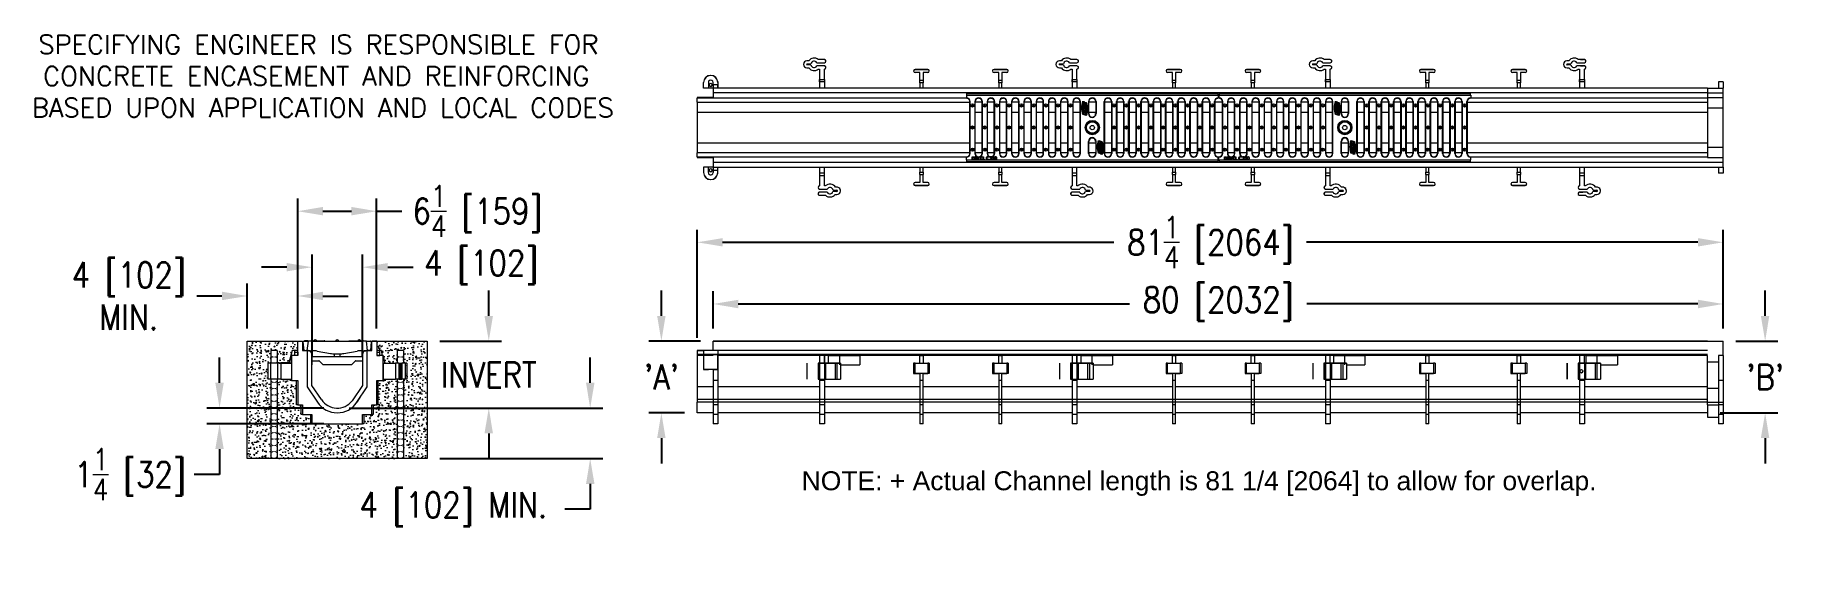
# Model space of a CAD drawing. Header units: inches. Extents: x -98 to 40, y -24 to 18.
import ezdxf

# ---------------------------------------------------------------- set-up
doc = ezdxf.new("R2010")
doc.units = ezdxf.units.IN
doc.header["$MEASUREMENT"] = 0
doc.styles.add('ROMANS', font='romans.shx')
doc.styles.add('Sales', font='romans.shx', dxfattribs={"width": 0.85})
doc.dimstyles.new('Sales', dxfattribs={"dimtxt": 1, "dimasz": 1, "dimexe": 0.5, "dimexo": 0.5, "dimgap": 0.09, "dimtad": 0, "dimtih": 1, "dimtoh": 1, "dimdec": 6, "dimzin": 0, "dimdsep": 46, "dimlunit": 5, "dimtxsty": 'Sales', "dimcen": 0, "dimclrd": 7, "dimclre": 7, "dimclrt": 7, "dimadec": 0, "dimazin": 0, "dimtfac": 0.85, "dimtdec": 6, "dimtix": 1, "dimtofl": 0, "dimtmove": 0, "dimatfit": 3, "dimfxl": 0, "dimtolj": 1, "dimtzin": 0, "dimarcsym": 0})

msp = doc.modelspace()

# ---------------------------------------------------------------- texts
at = {"lineweight": 0, "char_height": 1.5, "attachment_point": 5, "style": 'ROMANS'}
for s, insert, width in [('{\\Fc:\\WORKCNTR\\fonts\\romans.shx;\\W0.59524; }SPECIFYING ENGINEER IS RESPONSIBLE FOR {\\Fc:\\WORKCNTR\\fonts\\romans.shx;\\W0.59524; }CONCRETE ENCASEMENT AND REINFORCING {\\Fc:\\WORKCNTR\\fonts\\romans.shx;\\W0.59524; }BASED UPON APPLICATION AND LOCAL CODES', (-75.39644, 14.77306), 54.3445949), ('{\\fArial|b0|i0|c0|p34;NOTE: + Actual Channel length is 81 1/4 [2064] to allow for overlap.}', (-5.99848, -17.47934), 68.4914901)]:
    msp.add_mtext(s, dxfattribs=dict(at, insert=insert, width=width))

# ---------------------------------------------------------------- blocks, each defined once
blk = doc.blocks.new('A$C322A4C80')
at = {"lineweight": 0}
for p, q in [((0, 5.24), (19.94, 5.24)), ((0, 5.24), (0, 5.03)), ((0, 5), (0, 5.03)), ((0, 5), (0, 5)), ((19.92, 5.36), (0.02, 5.36)), ((0.3, 4.73), (0.27, 4.73)), ((0.27, 0.63), (0.27, 4.73)), ((0.3, 0.63), (0.3, 4.73)), ((0.67, 4.73), (0.67, 0.63)), ((0.7, 4.73), (0.67, 4.73)), ((0.7, 0.63), (0.7, 4.73)), ((0.97, 5.03), (0.97, 5.03)), ((0.97, 5.03), (0.97, 5)), ((0.97, 5.03), (0.97, 5)), ((0.97, 5), (0.97, 5)), ((1.27, 4.73), (1.24, 4.73)), ((1.24, 0.63), (1.24, 4.73)), ((1.27, 0.63), (1.27, 4.73)), ((1.64, 4.73), (1.64, 0.63)), ((1.64, 4.73), (1.67, 4.73)), ((1.67, 0.63), (1.67, 4.73)), ((1.94, 5.03), (1.94, 5.03)), ((1.94, 5.03), (1.94, 5)), ((1.94, 5.03), (1.94, 5)), ((1.94, 5), (1.94, 5)), ((2.24, 4.73), (2.21, 4.73)), ((2.21, 0.63), (2.21, 4.73)), ((2.24, 0.63), (2.24, 4.73)), ((2.61, 4.73), (2.61, 0.63)), ((2.61, 4.73), (2.64, 4.73)), ((2.64, 0.63), (2.64, 4.73)), ((2.91, 5.03), (2.91, 5.03)), ((2.91, 5.03), (2.91, 5)), ((2.91, 5.03), (2.91, 5)), ((2.91, 5), (2.91, 5)), ((3.21, 4.73), (3.18, 4.73)), ((3.18, 0.63), (3.18, 4.73)), ((3.21, 0.63), (3.21, 4.73)), ((3.58, 4.73), (3.58, 0.63)), ((3.58, 4.73), (3.61, 4.73)), ((3.61, 0.63), (3.61, 4.73)), ((3.88, 5.03), (3.88, 5.03)), ((3.88, 5.03), (3.88, 5)), ((3.88, 5.03), (3.88, 5)), ((3.88, 5), (3.88, 5)), ((4.18, 4.73), (4.15, 4.73)), ((4.15, 0.63), (4.15, 4.73)), ((4.18, 0.63), (4.18, 4.73)), ((4.55, 4.73), (4.55, 0.63)), ((4.55, 4.73), (4.58, 4.73)), ((4.58, 0.63), (4.58, 4.73)), ((4.85, 5.03), (4.85, 5.03)), ((4.85, 5.03), (4.85, 5)), ((4.85, 5.03), (4.85, 5)), ((4.85, 5), (4.85, 5)), ((5.15, 4.73), (5.12, 4.73)), ((5.12, 0.63), (5.12, 4.73)), ((5.15, 0.63), (5.15, 4.73)), ((5.52, 4.73), (5.52, 0.63)), ((5.52, 4.73), (5.55, 4.73)), ((5.55, 0.63), (5.55, 4.73)), ((5.82, 5.03), (5.82, 5.03)), ((5.82, 5.03), (5.82, 5)), ((5.82, 5.03), (5.82, 5)), ((5.82, 5), (5.82, 5)), ((6.12, 4.73), (6.09, 4.73)), ((6.09, 0.63), (6.09, 4.73)), ((6.12, 0.63), (6.12, 4.73)), ((6.49, 4.73), (6.49, 0.63)), ((6.49, 4.73), (6.52, 4.73)), ((6.52, 0.63), (6.52, 4.73)), ((6.79, 5.03), (6.79, 5.03)), ((6.79, 5.03), (6.79, 5)), ((6.79, 5.03), (6.79, 5)), ((6.79, 5), (6.79, 5)), ((7.09, 4.73), (7.06, 4.73)), ((7.06, 0.63), (7.06, 4.73)), ((7.09, 0.63), (7.09, 4.73)), ((7.46, 4.73), (7.46, 0.63)), ((7.46, 4.73), (7.49, 4.73)), ((7.49, 0.63), (7.49, 4.73)), ((7.76, 5.03), (7.76, 5.03)), ((7.76, 5.03), (7.76, 5)), ((7.76, 5.03), (7.76, 5)), ((7.76, 5), (7.76, 5)), ((8.06, 4.73), (8.03, 4.73)), ((8.03, 0.63), (8.03, 4.73)), ((8.06, 0.63), (8.06, 4.73)), ((8.43, 4.73), (8.43, 0.63)), ((8.43, 4.73), (8.46, 4.73)), ((8.46, 0.63), (8.46, 4.73)), ((8.73, 5.03), (8.73, 5.03)), ((8.73, 5.03), (8.73, 5)), ((8.73, 5.03), (8.73, 5)), ((8.73, 5), (8.73, 5)), ((9.03, 4.73), (9, 4.73)), ((9, 0.63), (9, 4.73)), ((9.03, 0.63), (9.03, 4.73)), ((9.2, 4.76), (9.2, 3.71)), ((9.25, 4.52), (9.25, 4.75)), ((9.25, 4.75), (9.3, 4.73)), ((9.31, 4.5), (9.25, 4.52)), ((9.25, 4.13), (9.25, 4.21)), ((9.25, 4.21), (9.49, 4.13)), ((9.3, 4.73), (9.43, 4.56)), ((9.44, 4.46), (9.31, 4.64)), ((9.31, 4.64), (9.31, 4.5)), ((9.35, 4.46), (9.49, 4.41)), ((9.49, 4.33), (9.34, 4.38)), ((9.34, 4.31), (9.49, 4.26)), ((9.49, 4.18), (9.35, 4.23)), ((9.43, 4.56), (9.43, 4.67)), ((9.43, 4.67), (9.49, 4.66)), ((9.49, 4.44), (9.44, 4.46)), ((9.49, 4.66), (9.49, 4.44)), ((9.49, 4.41), (9.49, 4.33)), ((9.49, 4.26), (9.49, 4.18)), ((9.52, 3.64), (9.52, 4.66)), ((9.67, 4.73), (9.67, 3.78)), ((9.67, 4.73), (9.7, 4.73)), ((9.7, 3.78), (9.7, 4.73)), ((9.97, 5.03), (9.97, 5.03)), ((9.97, 5.03), (9.97, 5)), ((9.97, 5.03), (9.97, 5)), ((9.97, 5), (9.97, 5)), ((10.27, 4.73), (10.24, 4.73)), ((10.24, 4.73), (10.24, 3.78)), ((10.27, 4.73), (10.27, 3.78)), ((10.91, 0.63), (10.91, 4.73)), ((10.91, 4.73), (10.94, 4.73)), ((10.94, 4.73), (10.94, 0.63)), ((11.21, 5.03), (11.21, 5.03)), ((11.21, 5.03), (11.21, 5)), ((11.21, 5.03), (11.21, 5)), ((11.21, 5), (11.21, 5)), ((11.51, 4.73), (11.48, 4.73)), ((11.48, 4.73), (11.48, 0.63)), ((11.51, 4.73), (11.51, 0.63)), ((11.88, 0.63), (11.88, 4.73)), ((11.88, 4.73), (11.91, 4.73)), ((11.91, 4.73), (11.91, 0.63)), ((12.18, 5.03), (12.18, 5.03)), ((12.18, 5.03), (12.18, 5)), ((12.18, 5.03), (12.18, 5)), ((12.18, 5), (12.18, 5)), ((12.48, 4.73), (12.45, 4.73)), ((12.45, 4.73), (12.45, 0.63)), ((12.48, 4.73), (12.48, 0.63)), ((12.85, 0.63), (12.85, 4.73)), ((12.85, 4.73), (12.88, 4.73)), ((12.88, 4.73), (12.88, 0.63)), ((13.15, 5.03), (13.15, 5.03)), ((13.15, 5.03), (13.15, 5)), ((13.15, 5.03), (13.15, 5)), ((13.15, 5), (13.15, 5)), ((13.45, 4.73), (13.42, 4.73)), ((13.42, 4.73), (13.42, 0.63)), ((13.45, 4.73), (13.45, 0.63)), ((13.82, 0.63), (13.82, 4.73)), ((13.82, 4.73), (13.85, 4.73)), ((13.85, 4.73), (13.85, 0.63)), ((14.12, 5.03), (14.12, 5.03)), ((14.12, 5.03), (14.12, 5)), ((14.12, 5.03), (14.12, 5)), ((14.12, 5), (14.12, 5)), ((14.42, 4.73), (14.39, 4.73)), ((14.39, 4.73), (14.39, 0.63)), ((14.42, 4.73), (14.42, 0.63)), ((14.79, 0.63), (14.79, 4.73)), ((14.79, 4.73), (14.82, 4.73)), ((14.82, 4.73), (14.82, 0.63)), ((15.09, 5.03), (15.09, 5.03)), ((15.09, 5.03), (15.09, 5)), ((15.09, 5.03), (15.09, 5)), ((15.09, 5), (15.09, 5)), ((15.39, 4.73), (15.36, 4.73)), ((15.36, 4.73), (15.36, 0.63)), ((15.39, 4.73), (15.39, 0.63)), ((15.76, 0.63), (15.76, 4.73)), ((15.76, 4.73), (15.79, 4.73)), ((15.79, 4.73), (15.79, 0.63)), ((16.06, 5.03), (16.06, 5.03)), ((16.06, 5.03), (16.06, 5)), ((16.06, 5.03), (16.06, 5)), ((16.06, 5), (16.06, 5)), ((16.36, 4.73), (16.33, 4.73)), ((16.33, 4.73), (16.33, 0.63)), ((16.36, 4.73), (16.36, 0.63)), ((16.73, 0.63), (16.73, 4.73)), ((16.73, 4.73), (16.76, 4.73)), ((16.76, 4.73), (16.76, 0.63)), ((17.03, 5.03), (17.03, 5.03)), ((17.03, 5.03), (17.03, 5)), ((17.03, 5.03), (17.03, 5)), ((17.03, 5), (17.03, 5)), ((17.33, 4.73), (17.3, 4.73)), ((17.3, 4.73), (17.3, 0.63)), ((17.33, 4.73), (17.33, 0.63)), ((17.7, 0.63), (17.7, 4.73)), ((17.7, 4.73), (17.73, 4.73)), ((17.73, 4.73), (17.73, 0.63)), ((18, 5.03), (18, 5.03)), ((18, 5.03), (18, 5)), ((18, 5.03), (18, 5)), ((18, 5), (18, 5)), ((18.3, 4.73), (18.27, 4.73)), ((18.27, 4.73), (18.27, 0.63)), ((18.3, 4.73), (18.3, 0.63)), ((18.67, 0.63), (18.67, 4.73)), ((18.67, 4.73), (18.7, 4.73)), ((18.7, 4.73), (18.7, 0.63)), ((18.97, 5.03), (18.97, 5.03)), ((18.97, 5.03), (18.97, 5)), ((18.97, 5.03), (18.97, 5)), ((18.97, 5), (18.97, 5)), ((19.24, 4.73), (19.27, 4.73)), ((19.24, 4.73), (19.24, 0.63)), ((19.27, 4.73), (19.27, 0.63)), ((19.64, 0.63), (19.64, 4.73)), ((19.64, 4.73), (19.67, 4.73)), ((19.67, 4.73), (19.67, 0.63)), ((19.94, 5.24), (19.94, 5.03)), ((19.94, 5), (19.94, 5.03)), ((19.94, 5), (19.94, 5)), ((9.34, 4.1), (9.25, 4.13)), ((9.25, 4.06), (9.32, 4.08)), ((9.25, 3.98), (9.25, 4.06)), ((9.32, 3.99), (9.25, 3.98)), ((9.25, 3.88), (9.25, 3.95)), ((9.25, 3.95), (9.49, 3.87)), ((9.38, 3.84), (9.25, 3.88)), ((9.25, 3.8), (9.38, 3.84)), ((9.25, 3.72), (9.25, 3.8)), ((9.49, 3.64), (9.25, 3.72)), ((9.34, 4.1), (9.34, 4.1)), ((9.49, 3.8), (9.36, 3.76)), ((9.36, 3.76), (9.49, 3.72)), ((9.4, 4.08), (9.44, 4.07)), ((9.4, 4.06), (9.4, 4.08)), ((9.44, 4.07), (9.44, 4.04)), ((9.49, 4.13), (9.49, 4.01)), ((9.49, 3.87), (9.49, 3.8)), ((9.49, 3.72), (9.49, 3.64)), ((9.67, 3.78), (9.7, 3.78)), ((10.27, 3.78), (10.24, 3.78)), ((9.67, 0.63), (9.67, 1.58)), ((9.67, 1.58), (9.7, 1.58)), ((9.7, 0.63), (9.7, 1.58)), ((10.27, 1.58), (10.24, 1.58)), ((10.24, 1.58), (10.24, 0.63)), ((10.27, 0.63), (10.27, 1.58)), ((10.45, 1.65), (10.45, 0.65)), ((10.48, 1.58), (10.48, 1.65)), ((10.48, 1.65), (10.72, 1.57)), ((10.61, 1.54), (10.48, 1.58)), ((10.48, 1.5), (10.61, 1.54)), ((10.48, 1.42), (10.48, 1.5)), ((10.72, 1.34), (10.48, 1.42)), ((10.72, 1.5), (10.59, 1.46)), ((10.59, 1.46), (10.72, 1.42)), ((10.72, 1.57), (10.72, 1.5)), ((10.72, 1.42), (10.72, 1.34)), ((10.76, 0.54), (10.76, 1.57)), ((0, 0.36), (0, 0.33)), ((0, 0.36), (0, 0.36)), ((0, 0.12), (0, 0.33)), ((0, 0.12), (19.94, 0.12)), ((0.3, 0.63), (0.27, 0.63)), ((0.45, 0.13), (0.45, 0.37)), ((0.45, 0.37), (0.51, 0.37)), ((0.51, 0.13), (0.45, 0.13)), ((0.49, 0.16), (0.49, 0.35)), ((0.49, 0.35), (0.51, 0.35)), ((0.51, 0.16), (0.49, 0.16)), ((0.7, 0.63), (0.67, 0.63)), ((0.67, 0.35), (0.67, 0.37)), ((0.67, 0.37), (0.76, 0.37)), ((0.7, 0.35), (0.67, 0.35)), ((0.67, 0.13), (0.67, 0.16)), ((0.67, 0.16), (0.7, 0.16)), ((0.76, 0.13), (0.67, 0.13)), ((0.7, 0.16), (0.7, 0.35)), ((0.76, 0.35), (0.73, 0.35)), ((0.73, 0.35), (0.73, 0.16)), ((0.73, 0.16), (0.76, 0.16)), ((0.76, 0.37), (0.76, 0.35)), ((0.76, 0.16), (0.76, 0.13)), ((0.8, 0.13), (0.8, 0.37)), ((0.8, 0.37), (0.85, 0.37)), ((0.83, 0.13), (0.8, 0.13)), ((0.94, 0.13), (0.83, 0.34)), ((0.83, 0.34), (0.83, 0.13)), ((0.85, 0.37), (0.94, 0.18)), ((0.94, 0.18), (0.94, 0.37)), ((0.94, 0.37), (0.97, 0.37)), ((0.97, 0.13), (0.94, 0.13)), ((0.97, 0.37), (0.97, 0.13)), ((0.97, 0.33), (0.97, 0.36)), ((0.97, 0.36), (0.97, 0.36)), ((0.97, 0.33), (0.97, 0.33)), ((1.27, 0.63), (1.24, 0.63)), ((1.29, 0.36), (1.29, 0.32)), ((1.29, 0.32), (1.29, 0.32)), ((1.29, 0.19), (1.29, 0.19)), ((1.29, 0.19), (1.29, 0.15)), ((1.32, 0.13), (1.32, 0.37)), ((1.32, 0.37), (1.35, 0.37)), ((1.46, 0.13), (1.32, 0.13)), ((1.35, 0.37), (1.35, 0.16)), ((1.35, 0.16), (1.46, 0.16)), ((1.46, 0.16), (1.46, 0.13)), ((1.64, 0.63), (1.67, 0.63)), ((1.76, 0.36), (1.76, 0.32)), ((1.76, 0.32), (1.76, 0.32)), ((1.76, 0.19), (1.76, 0.19)), ((1.76, 0.19), (1.76, 0.15)), ((1.88, 0.13), (1.88, 0.17)), ((2.03, 0.13), (1.88, 0.13)), ((1.89, 0.33), (1.89, 0.36)), ((1.89, 0.33), (1.89, 0.33)), ((1.91, 0.16), (2.03, 0.16)), ((1.94, 0.33), (1.94, 0.35)), ((1.94, 0.33), (1.94, 0.35)), ((1.94, 0.33), (1.94, 0.33)), ((2.03, 0.16), (2.03, 0.13)), ((2.07, 0.14), (2.07, 0.18)), ((2.07, 0.18), (2.07, 0.18)), ((2.08, 0.25), (2.08, 0.37)), ((2.08, 0.37), (2.21, 0.37)), ((2.21, 0.35), (2.11, 0.35)), ((2.11, 0.35), (2.11, 0.28)), ((2.24, 0.63), (2.21, 0.63)), ((2.21, 0.37), (2.21, 0.35)), ((2.61, 0.63), (2.64, 0.63)), ((2.91, 0.33), (2.91, 0.36)), ((2.91, 0.33), (2.91, 0.36)), ((2.91, 0.36), (2.91, 0.36)), ((2.91, 0.33), (2.91, 0.33)), ((3.21, 0.63), (3.18, 0.63)), ((3.58, 0.63), (3.61, 0.63)), ((3.88, 0.33), (3.88, 0.36)), ((3.88, 0.33), (3.88, 0.36)), ((3.88, 0.36), (3.88, 0.36)), ((3.88, 0.33), (3.88, 0.33)), ((4.18, 0.63), (4.15, 0.63)), ((4.55, 0.63), (4.58, 0.63)), ((4.85, 0.33), (4.85, 0.36)), ((4.85, 0.33), (4.85, 0.36)), ((4.85, 0.36), (4.85, 0.36)), ((4.85, 0.33), (4.85, 0.33)), ((5.15, 0.63), (5.12, 0.63)), ((5.52, 0.63), (5.55, 0.63)), ((5.82, 0.33), (5.82, 0.36)), ((5.82, 0.33), (5.82, 0.36)), ((5.82, 0.36), (5.82, 0.36)), ((5.82, 0.33), (5.82, 0.33)), ((6.12, 0.63), (6.09, 0.63)), ((6.49, 0.63), (6.52, 0.63)), ((6.79, 0.33), (6.79, 0.36)), ((6.79, 0.33), (6.79, 0.36)), ((6.79, 0.36), (6.79, 0.36)), ((6.79, 0.33), (6.79, 0.33)), ((7.09, 0.63), (7.06, 0.63)), ((7.46, 0.63), (7.49, 0.63)), ((7.76, 0.33), (7.76, 0.36)), ((7.76, 0.33), (7.76, 0.36)), ((7.76, 0.36), (7.76, 0.36)), ((7.76, 0.33), (7.76, 0.33)), ((8.06, 0.63), (8.03, 0.63)), ((8.43, 0.63), (8.46, 0.63)), ((8.73, 0.33), (8.73, 0.36)), ((8.73, 0.33), (8.73, 0.36)), ((8.73, 0.36), (8.73, 0.36)), ((8.73, 0.33), (8.73, 0.33)), ((9.03, 0.63), (9, 0.63)), ((9.67, 0.63), (9.7, 0.63)), ((9.97, 0.33), (9.97, 0.36)), ((9.97, 0.33), (9.97, 0.36)), ((9.97, 0.36), (9.97, 0.36)), ((9.97, 0.33), (9.97, 0.33)), ((10.27, 0.63), (10.24, 0.63)), ((10.48, 1.17), (10.48, 1.29)), ((10.72, 1.08), (10.48, 1.17)), ((10.48, 1.12), (10.62, 1.07)), ((10.48, 1.04), (10.48, 1.12)), ((10.62, 0.99), (10.48, 1.04)), ((10.48, 0.89), (10.48, 0.97)), ((10.48, 0.97), (10.62, 0.92)), ((10.62, 0.84), (10.48, 0.89)), ((10.48, 0.85), (10.53, 0.83)), ((10.48, 0.64), (10.48, 0.85)), ((10.54, 0.62), (10.48, 0.64)), ((10.53, 1.23), (10.53, 1.26)), ((10.57, 1.21), (10.53, 1.23)), ((10.53, 0.83), (10.66, 0.66)), ((10.67, 0.57), (10.54, 0.74)), ((10.54, 0.74), (10.54, 0.62)), ((10.57, 1.24), (10.57, 1.21)), ((10.62, 1.2), (10.62, 1.2)), ((10.62, 1.2), (10.72, 1.16)), ((10.65, 1.31), (10.72, 1.32)), ((10.72, 1.23), (10.65, 1.22)), ((10.66, 0.66), (10.66, 0.79)), ((10.66, 0.79), (10.72, 0.78)), ((10.72, 0.55), (10.67, 0.57)), ((10.72, 1.32), (10.72, 1.23)), ((10.72, 1.16), (10.72, 1.08)), ((10.72, 0.78), (10.72, 0.55)), ((10.91, 0.63), (10.94, 0.63)), ((11.21, 0.33), (11.21, 0.36)), ((11.21, 0.33), (11.21, 0.36)), ((11.21, 0.36), (11.21, 0.36)), ((11.21, 0.33), (11.21, 0.33)), ((11.51, 0.63), (11.48, 0.63)), ((11.88, 0.63), (11.91, 0.63)), ((12.18, 0.33), (12.18, 0.36)), ((12.18, 0.33), (12.18, 0.36)), ((12.18, 0.36), (12.18, 0.36)), ((12.18, 0.33), (12.18, 0.33)), ((12.48, 0.63), (12.45, 0.63)), ((12.85, 0.63), (12.88, 0.63)), ((13.15, 0.33), (13.15, 0.36)), ((13.15, 0.33), (13.15, 0.36)), ((13.15, 0.36), (13.15, 0.36)), ((13.15, 0.33), (13.15, 0.33)), ((13.45, 0.63), (13.42, 0.63)), ((13.82, 0.63), (13.85, 0.63)), ((14.12, 0.33), (14.12, 0.36)), ((14.12, 0.33), (14.12, 0.36)), ((14.12, 0.36), (14.12, 0.36)), ((14.12, 0.33), (14.12, 0.33)), ((14.42, 0.63), (14.39, 0.63)), ((14.79, 0.63), (14.82, 0.63)), ((15.09, 0.33), (15.09, 0.36)), ((15.09, 0.33), (15.09, 0.36)), ((15.09, 0.36), (15.09, 0.36)), ((15.09, 0.33), (15.09, 0.33)), ((15.39, 0.63), (15.36, 0.63)), ((15.76, 0.63), (15.79, 0.63)), ((16.06, 0.33), (16.06, 0.36)), ((16.06, 0.33), (16.06, 0.36)), ((16.06, 0.36), (16.06, 0.36)), ((16.06, 0.33), (16.06, 0.33)), ((16.36, 0.63), (16.33, 0.63)), ((16.73, 0.63), (16.76, 0.63)), ((17.03, 0.33), (17.03, 0.36)), ((17.03, 0.33), (17.03, 0.36)), ((17.03, 0.36), (17.03, 0.36)), ((17.03, 0.33), (17.03, 0.33)), ((17.33, 0.63), (17.3, 0.63)), ((17.7, 0.63), (17.73, 0.63)), ((18, 0.33), (18, 0.36)), ((18, 0.33), (18, 0.36)), ((18, 0.36), (18, 0.36)), ((18, 0.33), (18, 0.33)), ((18.3, 0.63), (18.27, 0.63)), ((18.67, 0.63), (18.7, 0.63)), ((18.97, 0.33), (18.97, 0.36)), ((18.97, 0.33), (18.97, 0.36)), ((18.97, 0.36), (18.97, 0.36)), ((18.97, 0.33), (18.97, 0.33)), ((19.24, 0.63), (19.27, 0.63)), ((19.64, 0.63), (19.67, 0.63)), ((19.94, 0.36), (19.94, 0.33)), ((19.94, 0.36), (19.94, 0.36)), ((19.94, 0.12), (19.94, 0.33)), ((0.02, 0), (19.92, 0))]:
    blk.add_line(p, q, dxfattribs=at)
at = {"lineweight": 0, "flags": 128}
for points in [[(0, 5.03), (0, 5.03), (0, 5.02), (0, 5.02), (0, 5.02), (0, 5.02), (0, 5.02), (0, 5.01), (0, 5.01), (0, 5.01), (0, 5.01), (0, 5.01), (0, 5.01), (0, 5.01), (0, 5), (0, 5), (0, 5), (0, 5), (0, 5), (0, 5), (0, 5), (0, 5), (0, 5), (0, 5), (0, 5)], [(0.27, 4.73), (0.27, 4.76), (0.26, 4.79), (0.26, 4.81), (0.25, 4.84), (0.24, 4.86), (0.22, 4.88), (0.21, 4.9), (0.19, 4.92), (0.17, 4.94), (0.15, 4.95), (0.13, 4.97), (0.1, 4.98), (0.08, 4.99), (0.06, 4.99), (0.03, 5), (0, 5)], [(0.97, 5), (0.94, 5), (0.91, 4.99), (0.89, 4.99), (0.87, 4.98), (0.84, 4.97), (0.82, 4.95), (0.8, 4.94), (0.78, 4.92), (0.76, 4.9), (0.75, 4.88), (0.73, 4.86), (0.72, 4.84), (0.71, 4.81), (0.71, 4.79), (0.7, 4.76), (0.7, 4.73)], [(1.24, 4.73), (1.24, 4.76), (1.23, 4.79), (1.23, 4.81), (1.22, 4.84), (1.21, 4.86), (1.19, 4.88), (1.18, 4.9), (1.16, 4.92), (1.14, 4.94), (1.12, 4.95), (1.1, 4.97), (1.07, 4.98), (1.05, 4.99), (1.03, 4.99), (1, 5), (0.97, 5)], [(1.94, 5), (1.91, 5), (1.88, 4.99), (1.86, 4.99), (1.84, 4.98), (1.81, 4.97), (1.79, 4.95), (1.77, 4.94), (1.75, 4.92), (1.73, 4.9), (1.72, 4.88), (1.7, 4.86), (1.69, 4.84), (1.68, 4.81), (1.68, 4.79), (1.67, 4.76), (1.67, 4.73)], [(2.21, 4.73), (2.21, 4.76), (2.2, 4.79), (2.2, 4.81), (2.19, 4.84), (2.18, 4.86), (2.16, 4.88), (2.15, 4.9), (2.13, 4.92), (2.11, 4.94), (2.09, 4.95), (2.07, 4.97), (2.04, 4.98), (2.02, 4.99), (2, 4.99), (1.97, 5), (1.94, 5)], [(2.91, 5), (2.88, 5), (2.85, 4.99), (2.83, 4.99), (2.81, 4.98), (2.78, 4.97), (2.76, 4.95), (2.74, 4.94), (2.72, 4.92), (2.7, 4.9), (2.69, 4.88), (2.67, 4.86), (2.66, 4.84), (2.65, 4.81), (2.65, 4.79), (2.64, 4.76), (2.64, 4.73)], [(3.18, 4.73), (3.18, 4.76), (3.17, 4.79), (3.17, 4.81), (3.16, 4.84), (3.15, 4.86), (3.13, 4.88), (3.12, 4.9), (3.1, 4.92), (3.08, 4.94), (3.06, 4.95), (3.04, 4.97), (3.01, 4.98), (2.99, 4.99), (2.97, 4.99), (2.94, 5), (2.91, 5)], [(3.88, 5), (3.85, 5), (3.82, 4.99), (3.8, 4.99), (3.78, 4.98), (3.75, 4.97), (3.73, 4.95), (3.71, 4.94), (3.69, 4.92), (3.67, 4.9), (3.66, 4.88), (3.64, 4.86), (3.63, 4.84), (3.62, 4.81), (3.62, 4.79), (3.61, 4.76), (3.61, 4.73)], [(4.15, 4.73), (4.15, 4.76), (4.14, 4.79), (4.14, 4.81), (4.13, 4.84), (4.12, 4.86), (4.1, 4.88), (4.09, 4.9), (4.07, 4.92), (4.05, 4.94), (4.03, 4.95), (4.01, 4.97), (3.98, 4.98), (3.96, 4.99), (3.94, 4.99), (3.91, 5), (3.88, 5)], [(4.85, 5), (4.82, 5), (4.79, 4.99), (4.77, 4.99), (4.75, 4.98), (4.72, 4.97), (4.7, 4.95), (4.68, 4.94), (4.66, 4.92), (4.64, 4.9), (4.63, 4.88), (4.61, 4.86), (4.6, 4.84), (4.59, 4.81), (4.59, 4.79), (4.58, 4.76), (4.58, 4.73)], [(5.12, 4.73), (5.12, 4.76), (5.11, 4.79), (5.11, 4.81), (5.1, 4.84), (5.09, 4.86), (5.07, 4.88), (5.06, 4.9), (5.04, 4.92), (5.02, 4.94), (5, 4.95), (4.98, 4.97), (4.95, 4.98), (4.93, 4.99), (4.91, 4.99), (4.88, 5), (4.85, 5)], [(5.82, 5), (5.79, 5), (5.76, 4.99), (5.74, 4.99), (5.72, 4.98), (5.69, 4.97), (5.67, 4.95), (5.65, 4.94), (5.63, 4.92), (5.61, 4.9), (5.6, 4.88), (5.58, 4.86), (5.57, 4.84), (5.56, 4.81), (5.56, 4.79), (5.55, 4.76), (5.55, 4.73)], [(6.09, 4.73), (6.09, 4.76), (6.08, 4.79), (6.08, 4.81), (6.07, 4.84), (6.06, 4.86), (6.04, 4.88), (6.03, 4.9), (6.01, 4.92), (5.99, 4.94), (5.97, 4.95), (5.95, 4.97), (5.92, 4.98), (5.9, 4.99), (5.88, 4.99), (5.85, 5), (5.82, 5)], [(6.79, 5), (6.76, 5), (6.73, 4.99), (6.71, 4.99), (6.69, 4.98), (6.66, 4.97), (6.64, 4.95), (6.62, 4.94), (6.6, 4.92), (6.58, 4.9), (6.57, 4.88), (6.55, 4.86), (6.54, 4.84), (6.53, 4.81), (6.53, 4.79), (6.52, 4.76), (6.52, 4.73)], [(7.06, 4.73), (7.06, 4.76), (7.05, 4.79), (7.05, 4.81), (7.04, 4.84), (7.03, 4.86), (7.01, 4.88), (7, 4.9), (6.98, 4.92), (6.96, 4.94), (6.94, 4.95), (6.92, 4.97), (6.89, 4.98), (6.87, 4.99), (6.85, 4.99), (6.82, 5), (6.79, 5)], [(7.76, 5), (7.73, 5), (7.7, 4.99), (7.68, 4.99), (7.66, 4.98), (7.63, 4.97), (7.61, 4.95), (7.59, 4.94), (7.57, 4.92), (7.55, 4.9), (7.54, 4.88), (7.52, 4.86), (7.51, 4.84), (7.5, 4.81), (7.5, 4.79), (7.49, 4.76), (7.49, 4.73)], [(8.03, 4.73), (8.03, 4.76), (8.02, 4.79), (8.02, 4.81), (8.01, 4.84), (8, 4.86), (7.98, 4.88), (7.97, 4.9), (7.95, 4.92), (7.93, 4.94), (7.91, 4.95), (7.89, 4.97), (7.86, 4.98), (7.84, 4.99), (7.82, 4.99), (7.79, 5), (7.76, 5)], [(8.73, 5), (8.7, 5), (8.67, 4.99), (8.65, 4.99), (8.63, 4.98), (8.6, 4.97), (8.58, 4.95), (8.56, 4.94), (8.54, 4.92), (8.52, 4.9), (8.51, 4.88), (8.49, 4.86), (8.48, 4.84), (8.47, 4.81), (8.47, 4.79), (8.46, 4.76), (8.46, 4.73)], [(9, 4.73), (9, 4.76), (8.99, 4.79), (8.99, 4.81), (8.98, 4.84), (8.97, 4.86), (8.95, 4.88), (8.94, 4.9), (8.92, 4.92), (8.9, 4.94), (8.88, 4.95), (8.86, 4.97), (8.83, 4.98), (8.81, 4.99), (8.79, 4.99), (8.76, 5), (8.73, 5)], [(9.25, 4.37), (9.25, 4.38), (9.25, 4.38), (9.25, 4.39), (9.25, 4.4), (9.25, 4.4), (9.25, 4.41), (9.25, 4.41), (9.25, 4.42), (9.25, 4.43), (9.25, 4.43), (9.26, 4.44), (9.26, 4.44), (9.26, 4.44), (9.26, 4.45), (9.27, 4.45), (9.27, 4.45), (9.28, 4.46), (9.28, 4.46), (9.28, 4.46), (9.29, 4.46), (9.29, 4.46), (9.3, 4.46), (9.3, 4.46), (9.31, 4.46)], [(9.25, 4.32), (9.25, 4.32), (9.25, 4.32), (9.25, 4.33), (9.25, 4.33), (9.25, 4.33), (9.25, 4.33), (9.25, 4.33), (9.25, 4.34), (9.25, 4.34), (9.25, 4.34), (9.25, 4.34), (9.25, 4.34), (9.25, 4.35), (9.25, 4.35), (9.25, 4.35), (9.25, 4.35), (9.25, 4.35), (9.25, 4.36), (9.25, 4.36), (9.25, 4.36), (9.25, 4.36), (9.25, 4.37), (9.25, 4.37), (9.25, 4.37)], [(9.35, 4.23), (9.34, 4.23), (9.34, 4.23), (9.33, 4.23), (9.33, 4.24), (9.32, 4.24), (9.32, 4.24), (9.31, 4.24), (9.31, 4.25), (9.3, 4.25), (9.3, 4.25), (9.29, 4.26), (9.29, 4.26), (9.29, 4.27), (9.28, 4.27), (9.28, 4.27), (9.27, 4.28), (9.27, 4.28), (9.27, 4.29), (9.27, 4.29), (9.26, 4.3), (9.26, 4.3), (9.26, 4.31), (9.26, 4.32), (9.25, 4.32)], [(9.31, 4.46), (9.31, 4.46), (9.31, 4.46), (9.31, 4.46), (9.32, 4.46), (9.32, 4.46), (9.32, 4.46), (9.32, 4.46), (9.32, 4.46), (9.32, 4.46), (9.33, 4.46), (9.33, 4.46), (9.33, 4.46), (9.33, 4.46), (9.33, 4.46), (9.33, 4.46), (9.34, 4.46), (9.34, 4.46), (9.34, 4.46), (9.34, 4.46), (9.34, 4.46), (9.34, 4.46), (9.35, 4.46), (9.35, 4.46), (9.35, 4.46)], [(9.34, 4.38), (9.34, 4.38), (9.34, 4.38), (9.34, 4.38), (9.33, 4.38), (9.33, 4.38), (9.33, 4.38), (9.33, 4.38), (9.32, 4.38), (9.32, 4.38), (9.32, 4.38), (9.32, 4.38), (9.32, 4.38), (9.32, 4.38), (9.31, 4.38), (9.31, 4.38), (9.31, 4.37), (9.31, 4.37), (9.31, 4.37), (9.31, 4.37), (9.31, 4.37), (9.31, 4.36), (9.31, 4.36), (9.31, 4.36), (9.31, 4.36)], [(9.31, 4.36), (9.31, 4.35), (9.31, 4.35), (9.31, 4.35), (9.31, 4.34), (9.31, 4.34), (9.31, 4.34), (9.31, 4.34), (9.31, 4.33), (9.31, 4.33), (9.31, 4.33), (9.32, 4.33), (9.32, 4.33), (9.32, 4.32), (9.32, 4.32), (9.32, 4.32), (9.32, 4.32), (9.33, 4.32), (9.33, 4.31), (9.33, 4.31), (9.33, 4.31), (9.34, 4.31), (9.34, 4.31), (9.34, 4.31), (9.34, 4.31)], [(9.97, 5), (9.94, 5), (9.91, 4.99), (9.89, 4.99), (9.87, 4.98), (9.84, 4.97), (9.82, 4.95), (9.8, 4.94), (9.78, 4.92), (9.76, 4.9), (9.75, 4.88), (9.73, 4.86), (9.72, 4.84), (9.71, 4.81), (9.71, 4.79), (9.7, 4.76), (9.7, 4.73)], [(10.24, 4.73), (10.24, 4.76), (10.23, 4.79), (10.23, 4.81), (10.22, 4.84), (10.21, 4.86), (10.19, 4.88), (10.18, 4.9), (10.16, 4.92), (10.14, 4.94), (10.12, 4.95), (10.1, 4.97), (10.07, 4.98), (10.05, 4.99), (10.03, 4.99), (10, 5), (9.97, 5)], [(11.21, 5), (11.18, 5), (11.15, 4.99), (11.13, 4.99), (11.11, 4.98), (11.08, 4.97), (11.06, 4.95), (11.04, 4.94), (11.02, 4.92), (11, 4.9), (10.99, 4.88), (10.97, 4.86), (10.96, 4.84), (10.95, 4.81), (10.95, 4.79), (10.94, 4.76), (10.94, 4.73)], [(11.48, 4.73), (11.48, 4.76), (11.47, 4.79), (11.47, 4.81), (11.46, 4.84), (11.45, 4.86), (11.43, 4.88), (11.42, 4.9), (11.4, 4.92), (11.38, 4.94), (11.36, 4.95), (11.34, 4.97), (11.31, 4.98), (11.29, 4.99), (11.27, 4.99), (11.24, 5), (11.21, 5)], [(12.18, 5), (12.15, 5), (12.12, 4.99), (12.1, 4.99), (12.08, 4.98), (12.05, 4.97), (12.03, 4.95), (12.01, 4.94), (11.99, 4.92), (11.97, 4.9), (11.96, 4.88), (11.94, 4.86), (11.93, 4.84), (11.92, 4.81), (11.92, 4.79), (11.91, 4.76), (11.91, 4.73)], [(12.45, 4.73), (12.45, 4.76), (12.44, 4.79), (12.44, 4.81), (12.43, 4.84), (12.42, 4.86), (12.4, 4.88), (12.39, 4.9), (12.37, 4.92), (12.35, 4.94), (12.33, 4.95), (12.31, 4.97), (12.28, 4.98), (12.26, 4.99), (12.24, 4.99), (12.21, 5), (12.18, 5)], [(13.15, 5), (13.12, 5), (13.09, 4.99), (13.07, 4.99), (13.05, 4.98), (13.02, 4.97), (13, 4.95), (12.98, 4.94), (12.96, 4.92), (12.94, 4.9), (12.93, 4.88), (12.91, 4.86), (12.9, 4.84), (12.89, 4.81), (12.89, 4.79), (12.88, 4.76), (12.88, 4.73)], [(13.42, 4.73), (13.42, 4.76), (13.41, 4.79), (13.41, 4.81), (13.4, 4.84), (13.39, 4.86), (13.37, 4.88), (13.36, 4.9), (13.34, 4.92), (13.32, 4.94), (13.3, 4.95), (13.28, 4.97), (13.25, 4.98), (13.23, 4.99), (13.21, 4.99), (13.18, 5), (13.15, 5)], [(14.12, 5), (14.09, 5), (14.06, 4.99), (14.04, 4.99), (14.02, 4.98), (13.99, 4.97), (13.97, 4.95), (13.95, 4.94), (13.93, 4.92), (13.91, 4.9), (13.9, 4.88), (13.88, 4.86), (13.87, 4.84), (13.86, 4.81), (13.86, 4.79), (13.85, 4.76), (13.85, 4.73)], [(14.39, 4.73), (14.39, 4.76), (14.38, 4.79), (14.38, 4.81), (14.37, 4.84), (14.36, 4.86), (14.34, 4.88), (14.33, 4.9), (14.31, 4.92), (14.29, 4.94), (14.27, 4.95), (14.25, 4.97), (14.22, 4.98), (14.2, 4.99), (14.18, 4.99), (14.15, 5), (14.12, 5)], [(15.09, 5), (15.06, 5), (15.03, 4.99), (15.01, 4.99), (14.99, 4.98), (14.96, 4.97), (14.94, 4.95), (14.92, 4.94), (14.9, 4.92), (14.88, 4.9), (14.87, 4.88), (14.85, 4.86), (14.84, 4.84), (14.83, 4.81), (14.83, 4.79), (14.82, 4.76), (14.82, 4.73)], [(15.36, 4.73), (15.36, 4.76), (15.35, 4.79), (15.35, 4.81), (15.34, 4.84), (15.33, 4.86), (15.31, 4.88), (15.3, 4.9), (15.28, 4.92), (15.26, 4.94), (15.24, 4.95), (15.22, 4.97), (15.19, 4.98), (15.17, 4.99), (15.15, 4.99), (15.12, 5), (15.09, 5)], [(16.06, 5), (16.03, 5), (16, 4.99), (15.98, 4.99), (15.96, 4.98), (15.93, 4.97), (15.91, 4.95), (15.89, 4.94), (15.87, 4.92), (15.85, 4.9), (15.84, 4.88), (15.82, 4.86), (15.81, 4.84), (15.8, 4.81), (15.8, 4.79), (15.79, 4.76), (15.79, 4.73)], [(16.33, 4.73), (16.33, 4.76), (16.32, 4.79), (16.32, 4.81), (16.31, 4.84), (16.3, 4.86), (16.28, 4.88), (16.27, 4.9), (16.25, 4.92), (16.23, 4.94), (16.21, 4.95), (16.19, 4.97), (16.16, 4.98), (16.14, 4.99), (16.12, 4.99), (16.09, 5), (16.06, 5)], [(17.03, 5), (17, 5), (16.97, 4.99), (16.95, 4.99), (16.93, 4.98), (16.9, 4.97), (16.88, 4.95), (16.86, 4.94), (16.84, 4.92), (16.82, 4.9), (16.81, 4.88), (16.79, 4.86), (16.78, 4.84), (16.77, 4.81), (16.77, 4.79), (16.76, 4.76), (16.76, 4.73)], [(17.3, 4.73), (17.3, 4.76), (17.29, 4.79), (17.29, 4.81), (17.28, 4.84), (17.27, 4.86), (17.25, 4.88), (17.24, 4.9), (17.22, 4.92), (17.2, 4.94), (17.18, 4.95), (17.16, 4.97), (17.13, 4.98), (17.11, 4.99), (17.09, 4.99), (17.06, 5), (17.03, 5)], [(18, 5), (17.97, 5), (17.94, 4.99), (17.92, 4.99), (17.9, 4.98), (17.87, 4.97), (17.85, 4.95), (17.83, 4.94), (17.81, 4.92), (17.79, 4.9), (17.78, 4.88), (17.76, 4.86), (17.75, 4.84), (17.74, 4.81), (17.74, 4.79), (17.73, 4.76), (17.73, 4.73)], [(18.27, 4.73), (18.27, 4.76), (18.26, 4.79), (18.26, 4.81), (18.25, 4.84), (18.24, 4.86), (18.22, 4.88), (18.21, 4.9), (18.19, 4.92), (18.17, 4.94), (18.15, 4.95), (18.13, 4.97), (18.1, 4.98), (18.08, 4.99), (18.06, 4.99), (18.03, 5), (18, 5)], [(18.97, 5), (18.94, 5), (18.91, 4.99), (18.89, 4.99), (18.87, 4.98), (18.84, 4.97), (18.82, 4.95), (18.8, 4.94), (18.78, 4.92), (18.76, 4.9), (18.75, 4.88), (18.73, 4.86), (18.72, 4.84), (18.71, 4.81), (18.71, 4.79), (18.7, 4.76), (18.7, 4.73)], [(19.24, 4.73), (19.24, 4.76), (19.23, 4.79), (19.23, 4.81), (19.22, 4.84), (19.21, 4.86), (19.19, 4.88), (19.18, 4.9), (19.16, 4.92), (19.14, 4.94), (19.12, 4.95), (19.1, 4.97), (19.07, 4.98), (19.05, 4.99), (19.03, 4.99), (19, 5), (18.97, 5)], [(19.94, 5), (19.91, 5), (19.88, 4.99), (19.86, 4.99), (19.83, 4.98), (19.81, 4.97), (19.79, 4.95), (19.77, 4.94), (19.75, 4.92), (19.73, 4.9), (19.72, 4.88), (19.7, 4.86), (19.69, 4.84), (19.68, 4.81), (19.68, 4.79), (19.67, 4.76), (19.67, 4.73)], [(19.94, 5.03), (19.94, 5.03), (19.94, 5.02), (19.94, 5.02), (19.94, 5.02), (19.94, 5.02), (19.94, 5.02), (19.94, 5.01), (19.94, 5.01), (19.94, 5.01), (19.94, 5.01), (19.94, 5.01), (19.94, 5.01), (19.94, 5.01), (19.94, 5), (19.94, 5), (19.94, 5), (19.94, 5), (19.94, 5), (19.94, 5), (19.94, 5), (19.94, 5), (19.94, 5), (19.94, 5), (19.94, 5)], [(9.32, 4.08), (9.32, 4.08), (9.32, 4.08), (9.33, 4.08), (9.33, 4.08), (9.33, 4.08), (9.33, 4.08), (9.33, 4.08), (9.33, 4.08), (9.33, 4.08), (9.33, 4.08), (9.33, 4.08), (9.33, 4.08), (9.33, 4.08), (9.34, 4.08), (9.34, 4.08), (9.34, 4.08), (9.34, 4.08), (9.34, 4.08), (9.34, 4.08), (9.34, 4.08), (9.34, 4.08), (9.34, 4.08), (9.34, 4.08), (9.34, 4.08)], [(9.35, 4), (9.35, 4), (9.35, 4), (9.35, 4), (9.35, 4), (9.35, 4), (9.35, 4), (9.34, 4), (9.34, 3.99), (9.34, 3.99), (9.34, 3.99), (9.34, 3.99), (9.34, 3.99), (9.34, 3.99), (9.33, 3.99), (9.33, 3.99), (9.33, 3.99), (9.33, 3.99), (9.33, 3.99), (9.33, 3.99), (9.33, 3.99), (9.33, 3.99), (9.32, 3.99), (9.32, 3.99), (9.32, 3.99)], [(9.34, 4.08), (9.34, 4.08), (9.34, 4.08), (9.34, 4.09), (9.34, 4.09), (9.34, 4.09), (9.34, 4.09), (9.34, 4.09), (9.34, 4.09), (9.34, 4.09), (9.34, 4.09), (9.34, 4.09), (9.34, 4.09), (9.34, 4.09), (9.34, 4.09), (9.34, 4.09), (9.34, 4.09), (9.34, 4.09), (9.34, 4.09), (9.34, 4.09), (9.34, 4.1), (9.34, 4.1), (9.34, 4.1), (9.34, 4.1), (9.34, 4.1)], [(9.36, 4.02), (9.36, 4.01), (9.36, 4.01), (9.36, 4.01), (9.36, 4.01), (9.36, 4.01), (9.36, 4.01), (9.36, 4.01), (9.36, 4.01), (9.36, 4.01), (9.35, 4.01), (9.35, 4.01), (9.35, 4.01), (9.35, 4.01), (9.35, 4), (9.35, 4), (9.35, 4), (9.35, 4), (9.35, 4), (9.35, 4), (9.35, 4), (9.35, 4), (9.35, 4), (9.35, 4), (9.35, 4)], [(9.36, 3.99), (9.36, 3.99), (9.36, 3.99), (9.36, 3.99), (9.36, 3.99), (9.36, 3.99), (9.36, 4), (9.36, 4), (9.36, 4), (9.36, 4), (9.36, 4), (9.36, 4), (9.36, 4), (9.36, 4), (9.36, 4), (9.36, 4.01), (9.36, 4.01), (9.36, 4.01), (9.36, 4.01), (9.36, 4.01), (9.36, 4.01), (9.36, 4.01), (9.36, 4.01), (9.36, 4.01), (9.36, 4.02)], [(9.42, 3.94), (9.42, 3.94), (9.42, 3.94), (9.41, 3.94), (9.41, 3.94), (9.41, 3.94), (9.4, 3.95), (9.4, 3.95), (9.4, 3.95), (9.4, 3.95), (9.39, 3.95), (9.39, 3.95), (9.39, 3.96), (9.38, 3.96), (9.38, 3.96), (9.38, 3.96), (9.38, 3.97), (9.38, 3.97), (9.37, 3.97), (9.37, 3.97), (9.37, 3.98), (9.37, 3.98), (9.37, 3.98), (9.36, 3.99), (9.36, 3.99)], [(9.4, 4.04), (9.4, 4.04), (9.4, 4.04), (9.4, 4.04), (9.4, 4.04), (9.4, 4.04), (9.4, 4.04), (9.4, 4.05), (9.4, 4.05), (9.4, 4.05), (9.4, 4.05), (9.4, 4.05), (9.4, 4.05), (9.4, 4.05), (9.4, 4.05), (9.4, 4.05), (9.4, 4.05), (9.4, 4.05), (9.4, 4.05), (9.4, 4.05), (9.4, 4.06), (9.4, 4.06), (9.4, 4.06), (9.4, 4.06), (9.4, 4.06)], [(9.42, 4.02), (9.42, 4.02), (9.41, 4.02), (9.41, 4.02), (9.41, 4.02), (9.41, 4.02), (9.41, 4.02), (9.41, 4.02), (9.41, 4.02), (9.41, 4.02), (9.41, 4.02), (9.41, 4.02), (9.41, 4.03), (9.4, 4.03), (9.4, 4.03), (9.4, 4.03), (9.4, 4.03), (9.4, 4.03), (9.4, 4.03), (9.4, 4.03), (9.4, 4.03), (9.4, 4.03), (9.4, 4.04), (9.4, 4.04), (9.4, 4.04)], [(9.44, 4.04), (9.44, 4.04), (9.44, 4.04), (9.44, 4.03), (9.44, 4.03), (9.44, 4.03), (9.44, 4.03), (9.43, 4.02), (9.43, 4.02), (9.43, 4.02), (9.43, 4.02), (9.43, 4.02), (9.43, 4.02), (9.43, 4.02), (9.43, 4.02), (9.43, 4.02), (9.43, 4.02), (9.43, 4.02), (9.43, 4.02), (9.42, 4.02), (9.42, 4.02), (9.42, 4.02), (9.42, 4.02), (9.42, 4.02), (9.42, 4.02)], [(9.49, 4.01), (9.49, 4), (9.49, 3.99), (9.49, 3.98), (9.49, 3.98), (9.49, 3.97), (9.49, 3.97), (9.49, 3.96), (9.48, 3.96), (9.48, 3.95), (9.48, 3.95), (9.48, 3.95), (9.48, 3.94), (9.47, 3.94), (9.47, 3.94), (9.47, 3.94), (9.46, 3.93), (9.46, 3.93), (9.45, 3.93), (9.45, 3.93), (9.44, 3.93), (9.44, 3.93), (9.43, 3.93), (9.43, 3.93), (9.42, 3.94)], [(0, 0.36), (0.03, 0.37), (0.06, 0.37), (0.08, 0.37), (0.1, 0.38), (0.13, 0.39), (0.15, 0.41), (0.17, 0.42), (0.19, 0.44), (0.21, 0.46), (0.22, 0.48), (0.24, 0.5), (0.25, 0.53), (0.26, 0.55), (0.26, 0.58), (0.27, 0.6), (0.27, 0.63)], [(0, 0.33), (0, 0.34), (0, 0.34), (0, 0.34), (0, 0.34), (0, 0.34), (0, 0.35), (0, 0.35), (0, 0.35), (0, 0.35), (0, 0.35), (0, 0.35), (0, 0.36), (0, 0.36), (0, 0.36), (0, 0.36), (0, 0.36), (0, 0.36), (0, 0.36), (0, 0.36), (0, 0.36), (0, 0.36), (0, 0.36), (0, 0.36), (0, 0.36)], [(0.51, 0.37), (0.51, 0.37), (0.52, 0.37), (0.52, 0.37), (0.53, 0.37), (0.53, 0.37), (0.54, 0.37), (0.54, 0.37), (0.55, 0.37), (0.55, 0.37), (0.55, 0.37), (0.56, 0.37), (0.56, 0.37), (0.56, 0.37), (0.57, 0.37), (0.57, 0.37), (0.57, 0.37), (0.58, 0.36), (0.58, 0.36), (0.58, 0.36), (0.58, 0.36), (0.59, 0.36), (0.59, 0.36), (0.59, 0.36), (0.59, 0.36)], [(0.51, 0.35), (0.51, 0.35), (0.52, 0.35), (0.52, 0.35), (0.52, 0.35), (0.53, 0.35), (0.53, 0.35), (0.53, 0.35), (0.54, 0.34), (0.54, 0.34), (0.54, 0.34), (0.54, 0.34), (0.55, 0.34), (0.55, 0.34), (0.55, 0.34), (0.55, 0.34), (0.56, 0.34), (0.56, 0.34), (0.56, 0.34), (0.56, 0.34), (0.56, 0.34), (0.57, 0.34), (0.57, 0.33), (0.57, 0.33), (0.57, 0.33)], [(0.58, 0.18), (0.57, 0.18), (0.57, 0.17), (0.57, 0.17), (0.57, 0.17), (0.56, 0.17), (0.56, 0.17), (0.56, 0.17), (0.56, 0.17), (0.55, 0.17), (0.55, 0.17), (0.55, 0.17), (0.55, 0.17), (0.54, 0.16), (0.54, 0.16), (0.54, 0.16), (0.54, 0.16), (0.53, 0.16), (0.53, 0.16), (0.53, 0.16), (0.52, 0.16), (0.52, 0.16), (0.52, 0.16), (0.51, 0.16), (0.51, 0.16)], [(0.59, 0.15), (0.59, 0.15), (0.59, 0.15), (0.58, 0.15), (0.58, 0.15), (0.58, 0.15), (0.58, 0.14), (0.57, 0.14), (0.57, 0.14), (0.57, 0.14), (0.56, 0.14), (0.56, 0.14), (0.56, 0.14), (0.55, 0.14), (0.55, 0.14), (0.55, 0.14), (0.54, 0.14), (0.54, 0.14), (0.54, 0.14), (0.53, 0.13), (0.53, 0.13), (0.52, 0.13), (0.52, 0.13), (0.51, 0.13), (0.51, 0.13)], [(0.57, 0.33), (0.58, 0.33), (0.58, 0.33), (0.58, 0.33), (0.58, 0.32), (0.59, 0.32), (0.59, 0.32), (0.59, 0.32), (0.59, 0.31), (0.6, 0.31), (0.6, 0.31), (0.6, 0.3), (0.6, 0.3), (0.6, 0.3), (0.6, 0.29), (0.6, 0.29), (0.61, 0.29), (0.61, 0.28), (0.61, 0.28), (0.61, 0.28), (0.61, 0.27), (0.61, 0.27), (0.61, 0.26), (0.61, 0.26), (0.61, 0.25)], [(0.61, 0.25), (0.61, 0.25), (0.61, 0.25), (0.61, 0.24), (0.61, 0.24), (0.61, 0.23), (0.61, 0.23), (0.61, 0.22), (0.61, 0.22), (0.6, 0.22), (0.6, 0.21), (0.6, 0.21), (0.6, 0.21), (0.6, 0.2), (0.6, 0.2), (0.6, 0.2), (0.59, 0.2), (0.59, 0.19), (0.59, 0.19), (0.59, 0.19), (0.59, 0.19), (0.58, 0.18), (0.58, 0.18), (0.58, 0.18), (0.58, 0.18)], [(0.59, 0.36), (0.6, 0.35), (0.6, 0.35), (0.6, 0.35), (0.61, 0.34), (0.61, 0.34), (0.61, 0.34), (0.62, 0.33), (0.62, 0.33), (0.62, 0.33), (0.63, 0.32), (0.63, 0.32), (0.63, 0.31), (0.63, 0.31), (0.63, 0.31), (0.64, 0.3), (0.64, 0.3), (0.64, 0.29), (0.64, 0.29), (0.64, 0.28), (0.64, 0.28), (0.64, 0.27), (0.64, 0.27), (0.64, 0.26), (0.64, 0.25)], [(0.64, 0.25), (0.64, 0.25), (0.64, 0.24), (0.64, 0.24), (0.64, 0.23), (0.64, 0.23), (0.64, 0.22), (0.64, 0.22), (0.64, 0.21), (0.64, 0.21), (0.63, 0.2), (0.63, 0.2), (0.63, 0.19), (0.63, 0.19), (0.62, 0.19), (0.62, 0.18), (0.62, 0.18), (0.62, 0.17), (0.61, 0.17), (0.61, 0.17), (0.61, 0.16), (0.6, 0.16), (0.6, 0.16), (0.6, 0.16), (0.59, 0.15)], [(0.7, 0.63), (0.7, 0.6), (0.71, 0.58), (0.71, 0.55), (0.72, 0.53), (0.73, 0.51), (0.74, 0.49), (0.76, 0.47), (0.77, 0.45), (0.79, 0.43), (0.81, 0.42), (0.83, 0.4), (0.85, 0.39), (0.87, 0.38), (0.89, 0.37), (0.92, 0.37), (0.94, 0.36)], [(0.97, 0.36), (1, 0.37), (1.03, 0.37), (1.05, 0.37), (1.07, 0.38), (1.1, 0.39), (1.12, 0.41), (1.14, 0.42), (1.16, 0.44), (1.18, 0.46), (1.19, 0.48), (1.21, 0.5), (1.22, 0.53), (1.23, 0.55), (1.23, 0.58), (1.24, 0.6), (1.24, 0.63)], [(1.11, 0.25), (1.11, 0.26), (1.11, 0.26), (1.11, 0.27), (1.11, 0.27), (1.11, 0.28), (1.11, 0.28), (1.11, 0.29), (1.11, 0.29), (1.11, 0.29), (1.12, 0.3), (1.12, 0.3), (1.12, 0.31), (1.12, 0.31), (1.12, 0.31), (1.12, 0.32), (1.12, 0.32), (1.13, 0.32), (1.13, 0.33), (1.13, 0.33), (1.13, 0.33), (1.13, 0.34), (1.14, 0.34), (1.14, 0.34), (1.14, 0.35)], [(1.14, 0.16), (1.14, 0.16), (1.14, 0.17), (1.13, 0.17), (1.13, 0.17), (1.13, 0.18), (1.13, 0.18), (1.13, 0.18), (1.12, 0.19), (1.12, 0.19), (1.12, 0.19), (1.12, 0.2), (1.12, 0.2), (1.12, 0.2), (1.12, 0.21), (1.11, 0.21), (1.11, 0.22), (1.11, 0.22), (1.11, 0.23), (1.11, 0.23), (1.11, 0.23), (1.11, 0.24), (1.11, 0.24), (1.11, 0.25), (1.11, 0.25)], [(1.14, 0.35), (1.14, 0.35), (1.15, 0.35), (1.15, 0.35), (1.15, 0.36), (1.15, 0.36), (1.16, 0.36), (1.16, 0.36), (1.16, 0.36), (1.16, 0.37), (1.17, 0.37), (1.17, 0.37), (1.17, 0.37), (1.18, 0.37), (1.18, 0.37), (1.18, 0.37), (1.19, 0.37), (1.19, 0.38), (1.2, 0.38), (1.2, 0.38), (1.2, 0.38), (1.21, 0.38), (1.21, 0.38), (1.21, 0.38), (1.22, 0.38)], [(1.16, 0.33), (1.16, 0.32), (1.16, 0.32), (1.16, 0.32), (1.16, 0.32), (1.16, 0.32), (1.16, 0.31), (1.15, 0.31), (1.15, 0.31), (1.15, 0.3), (1.15, 0.3), (1.15, 0.3), (1.15, 0.3), (1.15, 0.29), (1.15, 0.29), (1.15, 0.29), (1.15, 0.28), (1.15, 0.28), (1.14, 0.28), (1.14, 0.27), (1.14, 0.27), (1.14, 0.27), (1.14, 0.26), (1.14, 0.26), (1.14, 0.25)], [(1.14, 0.25), (1.14, 0.25), (1.14, 0.25), (1.14, 0.24), (1.14, 0.24), (1.14, 0.23), (1.14, 0.23), (1.15, 0.23), (1.15, 0.22), (1.15, 0.22), (1.15, 0.22), (1.15, 0.21), (1.15, 0.21), (1.15, 0.21), (1.15, 0.21), (1.15, 0.2), (1.15, 0.2), (1.16, 0.2), (1.16, 0.19), (1.16, 0.19), (1.16, 0.19), (1.16, 0.19), (1.16, 0.19), (1.16, 0.18), (1.17, 0.18)], [(1.22, 0.13), (1.21, 0.13), (1.21, 0.13), (1.21, 0.13), (1.2, 0.13), (1.2, 0.13), (1.2, 0.13), (1.19, 0.13), (1.19, 0.13), (1.18, 0.13), (1.18, 0.14), (1.18, 0.14), (1.17, 0.14), (1.17, 0.14), (1.17, 0.14), (1.16, 0.14), (1.16, 0.14), (1.16, 0.15), (1.16, 0.15), (1.15, 0.15), (1.15, 0.15), (1.15, 0.15), (1.15, 0.16), (1.14, 0.16), (1.14, 0.16)], [(1.22, 0.35), (1.22, 0.35), (1.21, 0.35), (1.21, 0.35), (1.21, 0.35), (1.21, 0.35), (1.2, 0.35), (1.2, 0.35), (1.2, 0.35), (1.2, 0.35), (1.19, 0.35), (1.19, 0.35), (1.19, 0.34), (1.19, 0.34), (1.18, 0.34), (1.18, 0.34), (1.18, 0.34), (1.18, 0.34), (1.18, 0.34), (1.17, 0.34), (1.17, 0.33), (1.17, 0.33), (1.17, 0.33), (1.17, 0.33), (1.16, 0.33)], [(1.17, 0.18), (1.17, 0.18), (1.17, 0.18), (1.17, 0.18), (1.17, 0.17), (1.17, 0.17), (1.18, 0.17), (1.18, 0.17), (1.18, 0.17), (1.18, 0.17), (1.18, 0.17), (1.19, 0.16), (1.19, 0.16), (1.19, 0.16), (1.19, 0.16), (1.2, 0.16), (1.2, 0.16), (1.2, 0.16), (1.2, 0.16), (1.21, 0.16), (1.21, 0.16), (1.21, 0.16), (1.21, 0.16), (1.22, 0.16), (1.22, 0.16)], [(1.22, 0.38), (1.22, 0.38), (1.22, 0.38), (1.22, 0.38), (1.23, 0.38), (1.23, 0.38), (1.23, 0.38), (1.23, 0.38), (1.23, 0.38), (1.24, 0.38), (1.24, 0.38), (1.24, 0.38), (1.24, 0.38), (1.24, 0.38), (1.24, 0.38), (1.25, 0.38), (1.25, 0.38), (1.25, 0.37), (1.25, 0.37), (1.25, 0.37), (1.25, 0.37), (1.26, 0.37), (1.26, 0.37), (1.26, 0.37), (1.26, 0.37)], [(1.26, 0.34), (1.26, 0.34), (1.26, 0.34), (1.26, 0.34), (1.26, 0.34), (1.25, 0.34), (1.25, 0.34), (1.25, 0.34), (1.25, 0.35), (1.25, 0.35), (1.25, 0.35), (1.24, 0.35), (1.24, 0.35), (1.24, 0.35), (1.24, 0.35), (1.24, 0.35), (1.24, 0.35), (1.23, 0.35), (1.23, 0.35), (1.23, 0.35), (1.23, 0.35), (1.22, 0.35), (1.22, 0.35), (1.22, 0.35), (1.22, 0.35)], [(1.22, 0.16), (1.22, 0.16), (1.22, 0.16), (1.22, 0.16), (1.23, 0.16), (1.23, 0.16), (1.23, 0.16), (1.23, 0.16), (1.24, 0.16), (1.24, 0.16), (1.24, 0.16), (1.24, 0.16), (1.24, 0.16), (1.25, 0.16), (1.25, 0.16), (1.25, 0.16), (1.25, 0.16), (1.25, 0.16), (1.25, 0.16), (1.26, 0.17), (1.26, 0.17), (1.26, 0.17), (1.26, 0.17), (1.26, 0.17), (1.26, 0.17)], [(1.26, 0.14), (1.26, 0.14), (1.26, 0.14), (1.26, 0.14), (1.25, 0.13), (1.25, 0.13), (1.25, 0.13), (1.25, 0.13), (1.25, 0.13), (1.25, 0.13), (1.24, 0.13), (1.24, 0.13), (1.24, 0.13), (1.24, 0.13), (1.24, 0.13), (1.24, 0.13), (1.23, 0.13), (1.23, 0.13), (1.23, 0.13), (1.23, 0.13), (1.23, 0.13), (1.22, 0.13), (1.22, 0.13), (1.22, 0.13), (1.22, 0.13)], [(1.26, 0.37), (1.26, 0.37), (1.26, 0.37), (1.26, 0.37), (1.27, 0.37), (1.27, 0.37), (1.27, 0.37), (1.27, 0.37), (1.27, 0.37), (1.27, 0.37), (1.27, 0.37), (1.27, 0.37), (1.28, 0.37), (1.28, 0.37), (1.28, 0.36), (1.28, 0.36), (1.28, 0.36), (1.28, 0.36), (1.28, 0.36), (1.29, 0.36), (1.29, 0.36), (1.29, 0.36), (1.29, 0.36), (1.29, 0.36), (1.29, 0.36)], [(1.29, 0.32), (1.29, 0.32), (1.29, 0.32), (1.29, 0.32), (1.29, 0.32), (1.29, 0.32), (1.28, 0.32), (1.28, 0.32), (1.28, 0.33), (1.28, 0.33), (1.28, 0.33), (1.28, 0.33), (1.28, 0.33), (1.28, 0.33), (1.28, 0.33), (1.28, 0.33), (1.27, 0.33), (1.27, 0.33), (1.27, 0.33), (1.27, 0.34), (1.27, 0.34), (1.27, 0.34), (1.27, 0.34), (1.26, 0.34), (1.26, 0.34)], [(1.26, 0.17), (1.27, 0.17), (1.27, 0.17), (1.27, 0.17), (1.27, 0.17), (1.27, 0.17), (1.27, 0.17), (1.27, 0.18), (1.28, 0.18), (1.28, 0.18), (1.28, 0.18), (1.28, 0.18), (1.28, 0.18), (1.28, 0.18), (1.28, 0.18), (1.28, 0.18), (1.28, 0.18), (1.28, 0.18), (1.29, 0.18), (1.29, 0.19), (1.29, 0.19), (1.29, 0.19), (1.29, 0.19), (1.29, 0.19), (1.29, 0.19)], [(1.29, 0.15), (1.29, 0.15), (1.29, 0.15), (1.29, 0.15), (1.29, 0.15), (1.29, 0.15), (1.28, 0.15), (1.28, 0.15), (1.28, 0.15), (1.28, 0.15), (1.28, 0.14), (1.28, 0.14), (1.28, 0.14), (1.28, 0.14), (1.27, 0.14), (1.27, 0.14), (1.27, 0.14), (1.27, 0.14), (1.27, 0.14), (1.27, 0.14), (1.27, 0.14), (1.27, 0.14), (1.26, 0.14), (1.26, 0.14), (1.26, 0.14)], [(1.58, 0.25), (1.58, 0.26), (1.58, 0.26), (1.58, 0.27), (1.58, 0.27), (1.58, 0.28), (1.58, 0.28), (1.58, 0.29), (1.58, 0.29), (1.58, 0.29), (1.58, 0.3), (1.58, 0.3), (1.58, 0.31), (1.58, 0.31), (1.59, 0.31), (1.59, 0.32), (1.59, 0.32), (1.59, 0.32), (1.59, 0.33), (1.59, 0.33), (1.6, 0.33), (1.6, 0.34), (1.6, 0.34), (1.6, 0.34), (1.61, 0.35)], [(1.61, 0.16), (1.6, 0.16), (1.6, 0.17), (1.6, 0.17), (1.6, 0.17), (1.59, 0.18), (1.59, 0.18), (1.59, 0.18), (1.59, 0.19), (1.59, 0.19), (1.59, 0.19), (1.58, 0.2), (1.58, 0.2), (1.58, 0.2), (1.58, 0.21), (1.58, 0.21), (1.58, 0.22), (1.58, 0.22), (1.58, 0.23), (1.58, 0.23), (1.58, 0.23), (1.58, 0.24), (1.58, 0.24), (1.58, 0.25), (1.58, 0.25)], [(1.61, 0.35), (1.61, 0.35), (1.61, 0.35), (1.61, 0.35), (1.62, 0.36), (1.62, 0.36), (1.62, 0.36), (1.62, 0.36), (1.63, 0.36), (1.63, 0.37), (1.63, 0.37), (1.64, 0.37), (1.64, 0.37), (1.64, 0.37), (1.65, 0.37), (1.65, 0.37), (1.65, 0.37), (1.66, 0.38), (1.66, 0.38), (1.66, 0.38), (1.67, 0.38), (1.67, 0.38), (1.68, 0.38), (1.68, 0.38), (1.68, 0.38)], [(1.63, 0.33), (1.63, 0.32), (1.63, 0.32), (1.63, 0.32), (1.62, 0.32), (1.62, 0.32), (1.62, 0.31), (1.62, 0.31), (1.62, 0.31), (1.62, 0.3), (1.62, 0.3), (1.62, 0.3), (1.61, 0.3), (1.61, 0.29), (1.61, 0.29), (1.61, 0.29), (1.61, 0.28), (1.61, 0.28), (1.61, 0.28), (1.61, 0.27), (1.61, 0.27), (1.61, 0.27), (1.61, 0.26), (1.61, 0.26), (1.61, 0.25)], [(1.61, 0.25), (1.61, 0.25), (1.61, 0.25), (1.61, 0.24), (1.61, 0.24), (1.61, 0.23), (1.61, 0.23), (1.61, 0.23), (1.61, 0.22), (1.61, 0.22), (1.61, 0.22), (1.61, 0.21), (1.61, 0.21), (1.62, 0.21), (1.62, 0.21), (1.62, 0.2), (1.62, 0.2), (1.62, 0.2), (1.62, 0.19), (1.62, 0.19), (1.62, 0.19), (1.63, 0.19), (1.63, 0.19), (1.63, 0.18), (1.63, 0.18)], [(1.68, 0.13), (1.68, 0.13), (1.68, 0.13), (1.67, 0.13), (1.67, 0.13), (1.66, 0.13), (1.66, 0.13), (1.66, 0.13), (1.65, 0.13), (1.65, 0.13), (1.65, 0.14), (1.64, 0.14), (1.64, 0.14), (1.64, 0.14), (1.63, 0.14), (1.63, 0.14), (1.63, 0.14), (1.62, 0.15), (1.62, 0.15), (1.62, 0.15), (1.62, 0.15), (1.61, 0.15), (1.61, 0.16), (1.61, 0.16), (1.61, 0.16)], [(1.68, 0.35), (1.68, 0.35), (1.68, 0.35), (1.68, 0.35), (1.67, 0.35), (1.67, 0.35), (1.67, 0.35), (1.67, 0.35), (1.66, 0.35), (1.66, 0.35), (1.66, 0.35), (1.66, 0.35), (1.65, 0.34), (1.65, 0.34), (1.65, 0.34), (1.65, 0.34), (1.65, 0.34), (1.64, 0.34), (1.64, 0.34), (1.64, 0.34), (1.64, 0.33), (1.64, 0.33), (1.63, 0.33), (1.63, 0.33), (1.63, 0.33)], [(1.63, 0.18), (1.63, 0.18), (1.63, 0.18), (1.64, 0.18), (1.64, 0.17), (1.64, 0.17), (1.64, 0.17), (1.64, 0.17), (1.65, 0.17), (1.65, 0.17), (1.65, 0.17), (1.65, 0.16), (1.65, 0.16), (1.66, 0.16), (1.66, 0.16), (1.66, 0.16), (1.66, 0.16), (1.67, 0.16), (1.67, 0.16), (1.67, 0.16), (1.67, 0.16), (1.68, 0.16), (1.68, 0.16), (1.68, 0.16), (1.68, 0.16)], [(1.67, 0.63), (1.67, 0.6), (1.68, 0.58), (1.68, 0.56), (1.69, 0.54), (1.7, 0.51), (1.71, 0.49), (1.72, 0.47), (1.73, 0.46), (1.75, 0.44), (1.77, 0.42), (1.79, 0.41), (1.81, 0.4), (1.83, 0.39), (1.85, 0.38), (1.87, 0.37), (1.89, 0.37)], [(1.68, 0.38), (1.69, 0.38), (1.69, 0.38), (1.69, 0.38), (1.69, 0.38), (1.69, 0.38), (1.7, 0.38), (1.7, 0.38), (1.7, 0.38), (1.7, 0.38), (1.7, 0.38), (1.7, 0.38), (1.71, 0.38), (1.71, 0.38), (1.71, 0.38), (1.71, 0.38), (1.71, 0.38), (1.71, 0.37), (1.72, 0.37), (1.72, 0.37), (1.72, 0.37), (1.72, 0.37), (1.72, 0.37), (1.72, 0.37), (1.73, 0.37)], [(1.73, 0.34), (1.73, 0.34), (1.73, 0.34), (1.72, 0.34), (1.72, 0.34), (1.72, 0.34), (1.72, 0.34), (1.72, 0.34), (1.72, 0.35), (1.71, 0.35), (1.71, 0.35), (1.71, 0.35), (1.71, 0.35), (1.71, 0.35), (1.7, 0.35), (1.7, 0.35), (1.7, 0.35), (1.7, 0.35), (1.7, 0.35), (1.69, 0.35), (1.69, 0.35), (1.69, 0.35), (1.69, 0.35), (1.69, 0.35), (1.68, 0.35)], [(1.68, 0.16), (1.69, 0.16), (1.69, 0.16), (1.69, 0.16), (1.69, 0.16), (1.69, 0.16), (1.7, 0.16), (1.7, 0.16), (1.7, 0.16), (1.7, 0.16), (1.7, 0.16), (1.71, 0.16), (1.71, 0.16), (1.71, 0.16), (1.71, 0.16), (1.71, 0.16), (1.72, 0.16), (1.72, 0.16), (1.72, 0.16), (1.72, 0.17), (1.72, 0.17), (1.73, 0.17), (1.73, 0.17), (1.73, 0.17), (1.73, 0.17)], [(1.73, 0.14), (1.72, 0.14), (1.72, 0.14), (1.72, 0.14), (1.72, 0.13), (1.72, 0.13), (1.72, 0.13), (1.71, 0.13), (1.71, 0.13), (1.71, 0.13), (1.71, 0.13), (1.71, 0.13), (1.71, 0.13), (1.7, 0.13), (1.7, 0.13), (1.7, 0.13), (1.7, 0.13), (1.7, 0.13), (1.7, 0.13), (1.69, 0.13), (1.69, 0.13), (1.69, 0.13), (1.69, 0.13), (1.69, 0.13), (1.68, 0.13)], [(1.73, 0.37), (1.73, 0.37), (1.73, 0.37), (1.73, 0.37), (1.73, 0.37), (1.73, 0.37), (1.73, 0.37), (1.73, 0.37), (1.74, 0.37), (1.74, 0.37), (1.74, 0.37), (1.74, 0.37), (1.74, 0.37), (1.74, 0.37), (1.74, 0.36), (1.75, 0.36), (1.75, 0.36), (1.75, 0.36), (1.75, 0.36), (1.75, 0.36), (1.75, 0.36), (1.75, 0.36), (1.76, 0.36), (1.76, 0.36), (1.76, 0.36)], [(1.76, 0.32), (1.75, 0.32), (1.75, 0.32), (1.75, 0.32), (1.75, 0.32), (1.75, 0.32), (1.75, 0.32), (1.75, 0.32), (1.75, 0.33), (1.75, 0.33), (1.75, 0.33), (1.75, 0.33), (1.74, 0.33), (1.74, 0.33), (1.74, 0.33), (1.74, 0.33), (1.74, 0.33), (1.74, 0.33), (1.74, 0.33), (1.74, 0.34), (1.73, 0.34), (1.73, 0.34), (1.73, 0.34), (1.73, 0.34), (1.73, 0.34)], [(1.73, 0.17), (1.73, 0.17), (1.73, 0.17), (1.73, 0.17), (1.74, 0.17), (1.74, 0.17), (1.74, 0.17), (1.74, 0.18), (1.74, 0.18), (1.74, 0.18), (1.74, 0.18), (1.74, 0.18), (1.75, 0.18), (1.75, 0.18), (1.75, 0.18), (1.75, 0.18), (1.75, 0.18), (1.75, 0.18), (1.75, 0.18), (1.75, 0.19), (1.75, 0.19), (1.75, 0.19), (1.75, 0.19), (1.75, 0.19), (1.76, 0.19)], [(1.76, 0.15), (1.76, 0.15), (1.76, 0.15), (1.75, 0.15), (1.75, 0.15), (1.75, 0.15), (1.75, 0.15), (1.75, 0.15), (1.75, 0.15), (1.75, 0.15), (1.75, 0.14), (1.74, 0.14), (1.74, 0.14), (1.74, 0.14), (1.74, 0.14), (1.74, 0.14), (1.74, 0.14), (1.74, 0.14), (1.73, 0.14), (1.73, 0.14), (1.73, 0.14), (1.73, 0.14), (1.73, 0.14), (1.73, 0.14), (1.73, 0.14)], [(1.88, 0.17), (1.89, 0.17), (1.89, 0.17), (1.89, 0.18), (1.89, 0.18), (1.9, 0.18), (1.9, 0.18), (1.9, 0.19), (1.9, 0.19), (1.91, 0.19), (1.91, 0.19), (1.91, 0.19), (1.91, 0.2), (1.92, 0.2), (1.92, 0.2), (1.92, 0.2), (1.92, 0.21), (1.93, 0.21), (1.93, 0.21), (1.93, 0.21), (1.93, 0.22), (1.93, 0.22), (1.94, 0.22), (1.94, 0.22), (1.94, 0.23)], [(1.89, 0.36), (1.89, 0.37), (1.89, 0.37), (1.89, 0.37), (1.9, 0.37), (1.9, 0.37), (1.9, 0.37), (1.9, 0.37), (1.91, 0.37), (1.91, 0.37), (1.91, 0.37), (1.91, 0.37), (1.92, 0.37), (1.92, 0.37), (1.92, 0.38), (1.93, 0.38), (1.93, 0.38), (1.93, 0.38), (1.93, 0.38), (1.94, 0.38), (1.94, 0.38), (1.94, 0.38), (1.94, 0.38), (1.95, 0.38), (1.95, 0.38)], [(1.91, 0.34), (1.91, 0.34), (1.91, 0.34), (1.91, 0.34), (1.91, 0.34), (1.91, 0.34), (1.91, 0.34), (1.91, 0.34), (1.9, 0.34), (1.9, 0.34), (1.9, 0.34), (1.9, 0.34), (1.9, 0.34), (1.9, 0.34), (1.9, 0.34), (1.9, 0.34), (1.9, 0.33), (1.9, 0.33), (1.9, 0.33), (1.89, 0.33), (1.89, 0.33), (1.89, 0.33), (1.89, 0.33), (1.89, 0.33), (1.89, 0.33)], [(1.95, 0.35), (1.95, 0.35), (1.95, 0.35), (1.94, 0.35), (1.94, 0.35), (1.94, 0.35), (1.94, 0.35), (1.94, 0.35), (1.94, 0.35), (1.93, 0.35), (1.93, 0.35), (1.93, 0.35), (1.93, 0.35), (1.93, 0.35), (1.93, 0.35), (1.93, 0.35), (1.92, 0.35), (1.92, 0.35), (1.92, 0.35), (1.92, 0.35), (1.92, 0.35), (1.92, 0.35), (1.92, 0.34), (1.92, 0.34), (1.91, 0.34)], [(1.98, 0.22), (1.97, 0.22), (1.97, 0.22), (1.97, 0.22), (1.97, 0.21), (1.96, 0.21), (1.96, 0.21), (1.96, 0.2), (1.96, 0.2), (1.95, 0.2), (1.95, 0.2), (1.95, 0.19), (1.94, 0.19), (1.94, 0.19), (1.94, 0.18), (1.93, 0.18), (1.93, 0.18), (1.93, 0.18), (1.93, 0.17), (1.92, 0.17), (1.92, 0.17), (1.92, 0.17), (1.92, 0.17), (1.92, 0.16), (1.91, 0.16)], [(1.94, 0.23), (1.95, 0.23), (1.95, 0.24), (1.95, 0.24), (1.96, 0.24), (1.96, 0.25), (1.96, 0.25), (1.97, 0.26), (1.97, 0.26), (1.97, 0.26), (1.98, 0.27), (1.98, 0.27), (1.98, 0.27), (1.98, 0.28), (1.98, 0.28), (1.98, 0.28), (1.98, 0.29), (1.99, 0.29), (1.99, 0.29), (1.99, 0.3), (1.99, 0.3), (1.99, 0.3), (1.99, 0.31), (1.99, 0.31), (1.99, 0.31)], [(1.95, 0.38), (1.96, 0.38), (1.96, 0.38), (1.97, 0.38), (1.97, 0.38), (1.98, 0.38), (1.98, 0.37), (1.98, 0.37), (1.99, 0.37), (1.99, 0.37), (2, 0.37), (2, 0.36), (2, 0.36), (2.01, 0.36), (2.01, 0.36), (2.01, 0.35), (2.01, 0.35), (2.02, 0.34), (2.02, 0.34), (2.02, 0.34), (2.02, 0.33), (2.02, 0.33), (2.02, 0.32), (2.02, 0.32), (2.02, 0.31)], [(1.98, 0.34), (1.98, 0.34), (1.98, 0.34), (1.97, 0.34), (1.97, 0.34), (1.97, 0.35), (1.97, 0.35), (1.97, 0.35), (1.97, 0.35), (1.97, 0.35), (1.97, 0.35), (1.97, 0.35), (1.96, 0.35), (1.96, 0.35), (1.96, 0.35), (1.96, 0.35), (1.96, 0.35), (1.96, 0.35), (1.96, 0.35), (1.96, 0.35), (1.95, 0.35), (1.95, 0.35), (1.95, 0.35), (1.95, 0.35), (1.95, 0.35)], [(1.99, 0.31), (1.99, 0.31), (1.99, 0.31), (1.99, 0.32), (1.99, 0.32), (1.99, 0.32), (1.99, 0.32), (1.99, 0.32), (1.99, 0.32), (1.99, 0.33), (1.99, 0.33), (1.99, 0.33), (1.99, 0.33), (1.99, 0.33), (1.98, 0.33), (1.98, 0.33), (1.98, 0.33), (1.98, 0.33), (1.98, 0.34), (1.98, 0.34), (1.98, 0.34), (1.98, 0.34), (1.98, 0.34), (1.98, 0.34), (1.98, 0.34)], [(2.01, 0.27), (2.01, 0.26), (2.01, 0.26), (2.01, 0.26), (2.01, 0.26), (2, 0.26), (2, 0.25), (2, 0.25), (2, 0.25), (2, 0.25), (2, 0.25), (2, 0.25), (2, 0.24), (1.99, 0.24), (1.99, 0.24), (1.99, 0.24), (1.99, 0.24), (1.99, 0.24), (1.99, 0.23), (1.98, 0.23), (1.98, 0.23), (1.98, 0.23), (1.98, 0.23), (1.98, 0.23), (1.98, 0.22)], [(1.99, 0.37), (2.02, 0.37), (2.04, 0.38), (2.06, 0.39), (2.08, 0.4), (2.1, 0.41), (2.12, 0.43), (2.13, 0.44), (2.15, 0.46), (2.16, 0.48), (2.17, 0.5), (2.18, 0.52), (2.19, 0.54), (2.2, 0.56), (2.2, 0.58), (2.21, 0.6), (2.21, 0.63)], [(2.02, 0.31), (2.02, 0.31), (2.02, 0.31), (2.02, 0.31), (2.02, 0.3), (2.02, 0.3), (2.02, 0.3), (2.02, 0.3), (2.02, 0.3), (2.02, 0.29), (2.02, 0.29), (2.02, 0.29), (2.02, 0.29), (2.02, 0.29), (2.02, 0.28), (2.02, 0.28), (2.02, 0.28), (2.02, 0.28), (2.01, 0.28), (2.01, 0.27), (2.01, 0.27), (2.01, 0.27), (2.01, 0.27), (2.01, 0.27), (2.01, 0.27)], [(2.07, 0.18), (2.07, 0.18), (2.07, 0.18), (2.07, 0.18), (2.07, 0.17), (2.07, 0.17), (2.07, 0.17), (2.07, 0.17), (2.08, 0.17), (2.08, 0.17), (2.08, 0.17), (2.08, 0.17), (2.08, 0.17), (2.08, 0.17), (2.08, 0.17), (2.08, 0.17), (2.08, 0.17), (2.09, 0.17), (2.09, 0.17), (2.09, 0.17), (2.09, 0.17), (2.09, 0.17), (2.09, 0.16), (2.09, 0.16), (2.09, 0.16)], [(2.13, 0.13), (2.13, 0.13), (2.12, 0.13), (2.12, 0.13), (2.12, 0.13), (2.11, 0.13), (2.11, 0.13), (2.11, 0.13), (2.11, 0.13), (2.1, 0.13), (2.1, 0.13), (2.1, 0.13), (2.1, 0.13), (2.09, 0.13), (2.09, 0.13), (2.09, 0.13), (2.08, 0.14), (2.08, 0.14), (2.08, 0.14), (2.08, 0.14), (2.08, 0.14), (2.07, 0.14), (2.07, 0.14), (2.07, 0.14), (2.07, 0.14)], [(2.12, 0.26), (2.12, 0.26), (2.12, 0.26), (2.12, 0.26), (2.11, 0.26), (2.11, 0.26), (2.11, 0.26), (2.11, 0.26), (2.11, 0.26), (2.1, 0.26), (2.1, 0.25), (2.1, 0.25), (2.1, 0.25), (2.1, 0.25), (2.09, 0.25), (2.09, 0.25), (2.09, 0.25), (2.09, 0.25), (2.09, 0.25), (2.08, 0.25), (2.08, 0.25), (2.08, 0.25), (2.08, 0.25), (2.08, 0.25), (2.08, 0.25)], [(2.09, 0.16), (2.1, 0.16), (2.1, 0.16), (2.1, 0.16), (2.1, 0.16), (2.1, 0.16), (2.1, 0.16), (2.11, 0.16), (2.11, 0.16), (2.11, 0.16), (2.11, 0.16), (2.11, 0.16), (2.11, 0.16), (2.11, 0.16), (2.11, 0.16), (2.12, 0.16), (2.12, 0.16), (2.12, 0.16), (2.12, 0.16), (2.12, 0.16), (2.12, 0.16), (2.12, 0.16), (2.13, 0.16), (2.13, 0.16), (2.13, 0.16)], [(2.11, 0.28), (2.11, 0.28), (2.11, 0.28), (2.11, 0.28), (2.11, 0.28), (2.11, 0.28), (2.11, 0.28), (2.11, 0.28), (2.11, 0.28), (2.12, 0.28), (2.12, 0.28), (2.12, 0.28), (2.12, 0.28), (2.12, 0.28), (2.12, 0.28), (2.12, 0.28), (2.12, 0.28), (2.12, 0.28), (2.12, 0.28), (2.12, 0.28), (2.13, 0.28), (2.13, 0.28), (2.13, 0.28), (2.13, 0.28), (2.13, 0.28)], [(2.16, 0.25), (2.16, 0.25), (2.16, 0.25), (2.16, 0.25), (2.16, 0.25), (2.16, 0.25), (2.16, 0.25), (2.15, 0.25), (2.15, 0.25), (2.15, 0.25), (2.15, 0.25), (2.15, 0.25), (2.15, 0.25), (2.14, 0.25), (2.14, 0.25), (2.14, 0.25), (2.14, 0.26), (2.14, 0.26), (2.14, 0.26), (2.13, 0.26), (2.13, 0.26), (2.13, 0.26), (2.13, 0.26), (2.13, 0.26), (2.12, 0.26)], [(2.13, 0.28), (2.13, 0.28), (2.13, 0.28), (2.14, 0.28), (2.14, 0.28), (2.14, 0.28), (2.15, 0.28), (2.15, 0.28), (2.15, 0.28), (2.15, 0.28), (2.16, 0.28), (2.16, 0.28), (2.16, 0.28), (2.16, 0.28), (2.16, 0.28), (2.17, 0.28), (2.17, 0.28), (2.17, 0.28), (2.17, 0.28), (2.17, 0.27), (2.18, 0.27), (2.18, 0.27), (2.18, 0.27), (2.18, 0.27), (2.18, 0.27)], [(2.13, 0.16), (2.13, 0.16), (2.13, 0.16), (2.13, 0.16), (2.14, 0.16), (2.14, 0.16), (2.14, 0.16), (2.14, 0.16), (2.14, 0.16), (2.14, 0.16), (2.15, 0.16), (2.15, 0.16), (2.15, 0.16), (2.15, 0.16), (2.15, 0.16), (2.15, 0.16), (2.15, 0.16), (2.16, 0.16), (2.16, 0.16), (2.16, 0.17), (2.16, 0.17), (2.16, 0.17), (2.16, 0.17), (2.16, 0.17), (2.16, 0.17)], [(2.19, 0.15), (2.19, 0.15), (2.18, 0.15), (2.18, 0.15), (2.18, 0.15), (2.18, 0.14), (2.18, 0.14), (2.17, 0.14), (2.17, 0.14), (2.17, 0.14), (2.17, 0.14), (2.17, 0.14), (2.16, 0.14), (2.16, 0.13), (2.16, 0.13), (2.16, 0.13), (2.15, 0.13), (2.15, 0.13), (2.15, 0.13), (2.14, 0.13), (2.14, 0.13), (2.14, 0.13), (2.14, 0.13), (2.13, 0.13), (2.13, 0.13)], [(2.18, 0.21), (2.18, 0.21), (2.18, 0.21), (2.18, 0.22), (2.18, 0.22), (2.18, 0.22), (2.18, 0.22), (2.18, 0.22), (2.18, 0.23), (2.17, 0.23), (2.17, 0.23), (2.17, 0.23), (2.17, 0.23), (2.17, 0.23), (2.17, 0.23), (2.17, 0.24), (2.17, 0.24), (2.17, 0.24), (2.17, 0.24), (2.17, 0.24), (2.17, 0.24), (2.17, 0.24), (2.17, 0.24), (2.16, 0.24), (2.16, 0.25)], [(2.16, 0.17), (2.17, 0.17), (2.17, 0.17), (2.17, 0.18), (2.17, 0.18), (2.17, 0.18), (2.17, 0.18), (2.17, 0.18), (2.17, 0.18), (2.17, 0.18), (2.17, 0.19), (2.17, 0.19), (2.17, 0.19), (2.17, 0.19), (2.17, 0.19), (2.17, 0.19), (2.18, 0.19), (2.18, 0.2), (2.18, 0.2), (2.18, 0.2), (2.18, 0.2), (2.18, 0.2), (2.18, 0.21), (2.18, 0.21), (2.18, 0.21)], [(2.18, 0.27), (2.19, 0.27), (2.19, 0.27), (2.19, 0.26), (2.19, 0.26), (2.19, 0.26), (2.2, 0.26), (2.2, 0.26), (2.2, 0.25), (2.2, 0.25), (2.2, 0.25), (2.2, 0.25), (2.2, 0.25), (2.2, 0.24), (2.2, 0.24), (2.21, 0.24), (2.21, 0.24), (2.21, 0.23), (2.21, 0.23), (2.21, 0.23), (2.21, 0.22), (2.21, 0.22), (2.21, 0.22), (2.21, 0.21), (2.21, 0.21)], [(2.21, 0.21), (2.21, 0.21), (2.21, 0.2), (2.21, 0.2), (2.21, 0.2), (2.21, 0.2), (2.21, 0.19), (2.21, 0.19), (2.21, 0.19), (2.21, 0.19), (2.21, 0.18), (2.2, 0.18), (2.2, 0.18), (2.2, 0.18), (2.2, 0.17), (2.2, 0.17), (2.2, 0.17), (2.2, 0.17), (2.2, 0.16), (2.2, 0.16), (2.19, 0.16), (2.19, 0.16), (2.19, 0.16), (2.19, 0.15), (2.19, 0.15)], [(2.24, 0.25), (2.24, 0.26), (2.24, 0.27), (2.24, 0.28), (2.24, 0.29), (2.24, 0.3), (2.24, 0.31), (2.25, 0.32), (2.25, 0.32), (2.25, 0.33), (2.25, 0.34), (2.26, 0.34), (2.26, 0.35), (2.26, 0.35), (2.27, 0.36), (2.27, 0.36), (2.27, 0.37), (2.28, 0.37), (2.28, 0.37), (2.29, 0.37), (2.29, 0.38), (2.3, 0.38), (2.3, 0.38), (2.31, 0.38), (2.32, 0.38)], [(2.32, 0.13), (2.31, 0.13), (2.3, 0.13), (2.3, 0.13), (2.29, 0.13), (2.29, 0.13), (2.28, 0.14), (2.28, 0.14), (2.27, 0.14), (2.27, 0.15), (2.27, 0.15), (2.26, 0.15), (2.26, 0.16), (2.26, 0.17), (2.25, 0.17), (2.25, 0.18), (2.25, 0.18), (2.25, 0.19), (2.24, 0.2), (2.24, 0.21), (2.24, 0.22), (2.24, 0.22), (2.24, 0.23), (2.24, 0.24), (2.24, 0.25)], [(2.27, 0.25), (2.27, 0.26), (2.27, 0.26), (2.27, 0.27), (2.27, 0.27), (2.27, 0.27), (2.27, 0.28), (2.27, 0.28), (2.27, 0.28), (2.27, 0.29), (2.27, 0.29), (2.27, 0.29), (2.27, 0.3), (2.27, 0.3), (2.27, 0.3), (2.28, 0.31), (2.28, 0.31), (2.28, 0.31), (2.28, 0.31), (2.28, 0.32), (2.28, 0.32), (2.28, 0.32), (2.28, 0.32), (2.28, 0.32), (2.28, 0.33)], [(2.28, 0.18), (2.28, 0.18), (2.28, 0.19), (2.28, 0.19), (2.28, 0.19), (2.28, 0.19), (2.28, 0.2), (2.28, 0.2), (2.28, 0.2), (2.28, 0.2), (2.27, 0.21), (2.27, 0.21), (2.27, 0.21), (2.27, 0.21), (2.27, 0.22), (2.27, 0.22), (2.27, 0.22), (2.27, 0.23), (2.27, 0.23), (2.27, 0.23), (2.27, 0.24), (2.27, 0.24), (2.27, 0.25), (2.27, 0.25), (2.27, 0.25)], [(2.28, 0.33), (2.28, 0.33), (2.28, 0.33), (2.28, 0.33), (2.28, 0.33), (2.29, 0.34), (2.29, 0.34), (2.29, 0.34), (2.29, 0.34), (2.29, 0.34), (2.29, 0.34), (2.29, 0.34), (2.29, 0.35), (2.3, 0.35), (2.3, 0.35), (2.3, 0.35), (2.3, 0.35), (2.3, 0.35), (2.3, 0.35), (2.31, 0.35), (2.31, 0.35), (2.31, 0.35), (2.31, 0.35), (2.31, 0.35), (2.32, 0.35)], [(2.32, 0.16), (2.31, 0.16), (2.31, 0.16), (2.31, 0.16), (2.31, 0.16), (2.31, 0.16), (2.3, 0.16), (2.3, 0.16), (2.3, 0.16), (2.3, 0.16), (2.3, 0.16), (2.3, 0.16), (2.29, 0.16), (2.29, 0.16), (2.29, 0.16), (2.29, 0.17), (2.29, 0.17), (2.29, 0.17), (2.29, 0.17), (2.29, 0.17), (2.28, 0.17), (2.28, 0.18), (2.28, 0.18), (2.28, 0.18), (2.28, 0.18)], [(2.32, 0.38), (2.32, 0.38), (2.33, 0.38), (2.34, 0.38), (2.34, 0.38), (2.35, 0.37), (2.35, 0.37), (2.36, 0.37), (2.36, 0.37), (2.36, 0.36), (2.37, 0.36), (2.37, 0.35), (2.37, 0.35), (2.38, 0.34), (2.38, 0.34), (2.38, 0.33), (2.38, 0.32), (2.39, 0.32), (2.39, 0.31), (2.39, 0.3), (2.39, 0.29), (2.39, 0.28), (2.39, 0.27), (2.39, 0.26), (2.39, 0.25)], [(2.32, 0.35), (2.32, 0.35), (2.32, 0.35), (2.32, 0.35), (2.32, 0.35), (2.33, 0.35), (2.33, 0.35), (2.33, 0.35), (2.33, 0.35), (2.33, 0.35), (2.34, 0.35), (2.34, 0.35), (2.34, 0.35), (2.34, 0.34), (2.34, 0.34), (2.34, 0.34), (2.34, 0.34), (2.34, 0.34), (2.35, 0.34), (2.35, 0.34), (2.35, 0.33), (2.35, 0.33), (2.35, 0.33), (2.35, 0.33), (2.35, 0.33)], [(2.39, 0.25), (2.39, 0.24), (2.39, 0.23), (2.39, 0.22), (2.39, 0.21), (2.39, 0.21), (2.39, 0.2), (2.39, 0.19), (2.38, 0.18), (2.38, 0.18), (2.38, 0.17), (2.38, 0.16), (2.37, 0.16), (2.37, 0.15), (2.37, 0.15), (2.36, 0.15), (2.36, 0.14), (2.36, 0.14), (2.35, 0.14), (2.35, 0.13), (2.34, 0.13), (2.33, 0.13), (2.33, 0.13), (2.32, 0.13), (2.32, 0.13)], [(2.35, 0.18), (2.35, 0.18), (2.35, 0.18), (2.35, 0.18), (2.35, 0.17), (2.35, 0.17), (2.35, 0.17), (2.35, 0.17), (2.34, 0.17), (2.34, 0.17), (2.34, 0.16), (2.34, 0.16), (2.34, 0.16), (2.34, 0.16), (2.34, 0.16), (2.33, 0.16), (2.33, 0.16), (2.33, 0.16), (2.33, 0.16), (2.33, 0.16), (2.32, 0.16), (2.32, 0.16), (2.32, 0.16), (2.32, 0.16), (2.32, 0.16)], [(2.35, 0.33), (2.35, 0.33), (2.35, 0.32), (2.35, 0.32), (2.35, 0.32), (2.36, 0.32), (2.36, 0.31), (2.36, 0.31), (2.36, 0.31), (2.36, 0.31), (2.36, 0.3), (2.36, 0.3), (2.36, 0.3), (2.36, 0.29), (2.36, 0.29), (2.36, 0.29), (2.36, 0.28), (2.36, 0.28), (2.36, 0.28), (2.36, 0.27), (2.36, 0.27), (2.36, 0.27), (2.36, 0.26), (2.36, 0.26), (2.36, 0.25)], [(2.36, 0.25), (2.36, 0.25), (2.36, 0.25), (2.36, 0.24), (2.36, 0.24), (2.36, 0.23), (2.36, 0.23), (2.36, 0.23), (2.36, 0.22), (2.36, 0.22), (2.36, 0.22), (2.36, 0.21), (2.36, 0.21), (2.36, 0.21), (2.36, 0.21), (2.36, 0.2), (2.36, 0.2), (2.36, 0.2), (2.36, 0.19), (2.36, 0.19), (2.35, 0.19), (2.35, 0.19), (2.35, 0.19), (2.35, 0.18), (2.35, 0.18)], [(2.64, 0.63), (2.64, 0.6), (2.65, 0.58), (2.65, 0.55), (2.66, 0.53), (2.67, 0.5), (2.69, 0.48), (2.7, 0.46), (2.72, 0.44), (2.74, 0.42), (2.76, 0.41), (2.78, 0.39), (2.81, 0.38), (2.83, 0.37), (2.85, 0.37), (2.88, 0.37), (2.91, 0.36)], [(2.91, 0.36), (2.94, 0.37), (2.97, 0.37), (2.99, 0.37), (3.01, 0.38), (3.04, 0.39), (3.06, 0.41), (3.08, 0.42), (3.1, 0.44), (3.12, 0.46), (3.13, 0.48), (3.15, 0.5), (3.16, 0.53), (3.17, 0.55), (3.17, 0.58), (3.18, 0.6), (3.18, 0.63)], [(3.61, 0.63), (3.61, 0.6), (3.62, 0.58), (3.62, 0.55), (3.63, 0.53), (3.64, 0.5), (3.66, 0.48), (3.67, 0.46), (3.69, 0.44), (3.71, 0.42), (3.73, 0.41), (3.75, 0.39), (3.78, 0.38), (3.8, 0.37), (3.82, 0.37), (3.85, 0.37), (3.88, 0.36)], [(3.88, 0.36), (3.91, 0.37), (3.94, 0.37), (3.96, 0.37), (3.98, 0.38), (4.01, 0.39), (4.03, 0.41), (4.05, 0.42), (4.07, 0.44), (4.09, 0.46), (4.1, 0.48), (4.12, 0.5), (4.13, 0.53), (4.14, 0.55), (4.14, 0.58), (4.15, 0.6), (4.15, 0.63)], [(4.58, 0.63), (4.58, 0.6), (4.59, 0.58), (4.59, 0.55), (4.6, 0.53), (4.61, 0.5), (4.63, 0.48), (4.64, 0.46), (4.66, 0.44), (4.68, 0.42), (4.7, 0.41), (4.72, 0.39), (4.75, 0.38), (4.77, 0.37), (4.79, 0.37), (4.82, 0.37), (4.85, 0.36)], [(4.85, 0.36), (4.88, 0.37), (4.91, 0.37), (4.93, 0.37), (4.95, 0.38), (4.98, 0.39), (5, 0.41), (5.02, 0.42), (5.04, 0.44), (5.06, 0.46), (5.07, 0.48), (5.09, 0.5), (5.1, 0.53), (5.11, 0.55), (5.11, 0.58), (5.12, 0.6), (5.12, 0.63)], [(5.55, 0.63), (5.55, 0.6), (5.56, 0.58), (5.56, 0.55), (5.57, 0.53), (5.58, 0.5), (5.6, 0.48), (5.61, 0.46), (5.63, 0.44), (5.65, 0.42), (5.67, 0.41), (5.69, 0.39), (5.72, 0.38), (5.74, 0.37), (5.76, 0.37), (5.79, 0.37), (5.82, 0.36)], [(5.82, 0.36), (5.85, 0.37), (5.88, 0.37), (5.9, 0.37), (5.92, 0.38), (5.95, 0.39), (5.97, 0.41), (5.99, 0.42), (6.01, 0.44), (6.03, 0.46), (6.04, 0.48), (6.06, 0.5), (6.07, 0.53), (6.08, 0.55), (6.08, 0.58), (6.09, 0.6), (6.09, 0.63)], [(6.52, 0.63), (6.52, 0.6), (6.53, 0.58), (6.53, 0.55), (6.54, 0.53), (6.55, 0.5), (6.57, 0.48), (6.58, 0.46), (6.6, 0.44), (6.62, 0.42), (6.64, 0.41), (6.66, 0.39), (6.69, 0.38), (6.71, 0.37), (6.73, 0.37), (6.76, 0.37), (6.79, 0.36)], [(6.79, 0.36), (6.82, 0.37), (6.85, 0.37), (6.87, 0.37), (6.89, 0.38), (6.92, 0.39), (6.94, 0.41), (6.96, 0.42), (6.98, 0.44), (7, 0.46), (7.01, 0.48), (7.03, 0.5), (7.04, 0.53), (7.05, 0.55), (7.05, 0.58), (7.06, 0.6), (7.06, 0.63)], [(7.49, 0.63), (7.49, 0.6), (7.5, 0.58), (7.5, 0.55), (7.51, 0.53), (7.52, 0.5), (7.54, 0.48), (7.55, 0.46), (7.57, 0.44), (7.59, 0.42), (7.61, 0.41), (7.63, 0.39), (7.66, 0.38), (7.68, 0.37), (7.7, 0.37), (7.73, 0.37), (7.76, 0.36)], [(7.76, 0.36), (7.79, 0.37), (7.82, 0.37), (7.84, 0.37), (7.86, 0.38), (7.89, 0.39), (7.91, 0.41), (7.93, 0.42), (7.95, 0.44), (7.97, 0.46), (7.98, 0.48), (8, 0.5), (8.01, 0.53), (8.02, 0.55), (8.02, 0.58), (8.03, 0.6), (8.03, 0.63)], [(8.46, 0.63), (8.46, 0.6), (8.47, 0.58), (8.47, 0.55), (8.48, 0.53), (8.49, 0.5), (8.51, 0.48), (8.52, 0.46), (8.54, 0.44), (8.56, 0.42), (8.58, 0.41), (8.6, 0.39), (8.63, 0.38), (8.65, 0.37), (8.67, 0.37), (8.7, 0.37), (8.73, 0.36)], [(8.73, 0.36), (8.76, 0.37), (8.79, 0.37), (8.81, 0.37), (8.83, 0.38), (8.86, 0.39), (8.88, 0.41), (8.9, 0.42), (8.92, 0.44), (8.94, 0.46), (8.95, 0.48), (8.97, 0.5), (8.98, 0.53), (8.99, 0.55), (8.99, 0.58), (9, 0.6), (9, 0.63)], [(9.7, 0.63), (9.7, 0.6), (9.71, 0.58), (9.71, 0.55), (9.72, 0.53), (9.73, 0.5), (9.75, 0.48), (9.76, 0.46), (9.78, 0.44), (9.8, 0.42), (9.82, 0.41), (9.84, 0.39), (9.87, 0.38), (9.89, 0.37), (9.91, 0.37), (9.94, 0.37), (9.97, 0.36)], [(9.97, 0.36), (10, 0.37), (10.03, 0.37), (10.05, 0.37), (10.07, 0.38), (10.1, 0.39), (10.12, 0.41), (10.14, 0.42), (10.16, 0.44), (10.18, 0.46), (10.19, 0.48), (10.21, 0.5), (10.22, 0.53), (10.23, 0.55), (10.23, 0.58), (10.24, 0.6), (10.24, 0.63)], [(10.48, 1.29), (10.48, 1.3), (10.48, 1.31), (10.48, 1.31), (10.48, 1.32), (10.48, 1.33), (10.48, 1.33), (10.48, 1.34), (10.48, 1.34), (10.49, 1.34), (10.49, 1.35), (10.49, 1.35), (10.49, 1.35), (10.5, 1.36), (10.5, 1.36), (10.5, 1.36), (10.51, 1.36), (10.51, 1.36), (10.52, 1.36), (10.52, 1.36), (10.53, 1.36), (10.53, 1.36), (10.54, 1.36), (10.54, 1.36), (10.55, 1.36)], [(10.53, 1.26), (10.53, 1.26), (10.53, 1.26), (10.53, 1.26), (10.53, 1.27), (10.53, 1.27), (10.53, 1.27), (10.53, 1.27), (10.53, 1.27), (10.54, 1.27), (10.54, 1.28), (10.54, 1.28), (10.54, 1.28), (10.54, 1.28), (10.54, 1.28), (10.54, 1.28), (10.54, 1.28), (10.54, 1.28), (10.54, 1.28), (10.55, 1.28), (10.55, 1.28), (10.55, 1.28), (10.55, 1.28), (10.55, 1.28), (10.55, 1.28)], [(10.55, 1.36), (10.55, 1.36), (10.55, 1.36), (10.56, 1.36), (10.56, 1.35), (10.56, 1.35), (10.57, 1.35), (10.57, 1.35), (10.57, 1.35), (10.57, 1.35), (10.58, 1.34), (10.58, 1.34), (10.58, 1.34), (10.58, 1.34), (10.59, 1.33), (10.59, 1.33), (10.59, 1.33), (10.59, 1.33), (10.6, 1.32), (10.6, 1.32), (10.6, 1.32), (10.6, 1.32), (10.6, 1.31), (10.6, 1.31), (10.61, 1.31)], [(10.55, 1.28), (10.55, 1.28), (10.55, 1.28), (10.56, 1.28), (10.56, 1.28), (10.56, 1.28), (10.56, 1.28), (10.56, 1.28), (10.56, 1.27), (10.56, 1.27), (10.56, 1.27), (10.56, 1.27), (10.56, 1.27), (10.57, 1.27), (10.57, 1.27), (10.57, 1.27), (10.57, 1.27), (10.57, 1.27), (10.57, 1.26), (10.57, 1.26), (10.57, 1.26), (10.57, 1.26), (10.57, 1.26), (10.57, 1.26), (10.57, 1.26)], [(10.57, 1.26), (10.57, 1.26), (10.57, 1.26), (10.57, 1.25), (10.57, 1.25), (10.57, 1.25), (10.57, 1.25), (10.57, 1.25), (10.57, 1.25), (10.57, 1.25), (10.57, 1.25), (10.57, 1.25), (10.57, 1.25), (10.57, 1.25), (10.57, 1.25), (10.57, 1.24), (10.57, 1.24), (10.57, 1.24), (10.57, 1.24), (10.57, 1.24), (10.57, 1.24), (10.57, 1.24), (10.57, 1.24), (10.57, 1.24), (10.57, 1.24)], [(10.61, 1.31), (10.61, 1.31), (10.61, 1.31), (10.61, 1.3), (10.61, 1.3), (10.61, 1.3), (10.61, 1.3), (10.61, 1.3), (10.61, 1.3), (10.61, 1.3), (10.61, 1.3), (10.61, 1.3), (10.61, 1.29), (10.61, 1.29), (10.61, 1.29), (10.61, 1.29), (10.61, 1.29), (10.61, 1.29), (10.61, 1.29), (10.61, 1.29), (10.61, 1.29), (10.61, 1.28), (10.61, 1.28), (10.61, 1.28), (10.61, 1.28)], [(10.61, 1.28), (10.61, 1.28), (10.61, 1.28), (10.61, 1.28), (10.61, 1.28), (10.61, 1.29), (10.61, 1.29), (10.61, 1.29), (10.61, 1.29), (10.61, 1.29), (10.61, 1.29), (10.61, 1.29), (10.61, 1.29), (10.62, 1.29), (10.62, 1.29), (10.62, 1.29), (10.62, 1.29), (10.62, 1.29), (10.62, 1.29), (10.62, 1.29), (10.62, 1.29), (10.62, 1.3), (10.62, 1.3), (10.62, 1.3), (10.62, 1.3)], [(10.62, 1.3), (10.62, 1.3), (10.62, 1.3), (10.62, 1.3), (10.62, 1.3), (10.62, 1.3), (10.62, 1.3), (10.62, 1.3), (10.63, 1.3), (10.63, 1.3), (10.63, 1.3), (10.63, 1.3), (10.63, 1.3), (10.63, 1.31), (10.63, 1.31), (10.64, 1.31), (10.64, 1.31), (10.64, 1.31), (10.64, 1.31), (10.64, 1.31), (10.64, 1.31), (10.64, 1.31), (10.65, 1.31), (10.65, 1.31), (10.65, 1.31)], [(10.63, 1.21), (10.63, 1.21), (10.63, 1.21), (10.63, 1.21), (10.63, 1.21), (10.63, 1.21), (10.63, 1.21), (10.63, 1.21), (10.63, 1.21), (10.63, 1.21), (10.63, 1.21), (10.63, 1.21), (10.63, 1.21), (10.63, 1.21), (10.63, 1.21), (10.62, 1.2), (10.62, 1.2), (10.62, 1.2), (10.62, 1.2), (10.62, 1.2), (10.62, 1.2), (10.62, 1.2), (10.62, 1.2), (10.62, 1.2), (10.62, 1.2)], [(10.62, 1.07), (10.63, 1.07), (10.63, 1.07), (10.64, 1.06), (10.64, 1.06), (10.65, 1.06), (10.65, 1.06), (10.66, 1.05), (10.66, 1.05), (10.67, 1.05), (10.67, 1.04), (10.67, 1.04), (10.68, 1.03), (10.68, 1.03), (10.69, 1.03), (10.69, 1.02), (10.69, 1.02), (10.7, 1.01), (10.7, 1.01), (10.7, 1), (10.71, 1), (10.71, 0.99), (10.71, 0.99), (10.71, 0.98), (10.71, 0.98)], [(10.66, 0.94), (10.66, 0.94), (10.66, 0.95), (10.66, 0.95), (10.66, 0.95), (10.66, 0.95), (10.66, 0.96), (10.66, 0.96), (10.66, 0.96), (10.66, 0.96), (10.65, 0.97), (10.65, 0.97), (10.65, 0.97), (10.65, 0.97), (10.65, 0.97), (10.65, 0.98), (10.64, 0.98), (10.64, 0.98), (10.64, 0.98), (10.64, 0.98), (10.64, 0.99), (10.63, 0.99), (10.63, 0.99), (10.63, 0.99), (10.62, 0.99)], [(10.62, 0.92), (10.63, 0.92), (10.63, 0.92), (10.63, 0.91), (10.64, 0.91), (10.64, 0.91), (10.64, 0.91), (10.64, 0.91), (10.64, 0.91), (10.65, 0.91), (10.65, 0.92), (10.65, 0.92), (10.65, 0.92), (10.65, 0.92), (10.65, 0.92), (10.66, 0.92), (10.66, 0.92), (10.66, 0.92), (10.66, 0.93), (10.66, 0.93), (10.66, 0.93), (10.66, 0.93), (10.66, 0.94), (10.66, 0.94), (10.66, 0.94)], [(10.66, 0.83), (10.66, 0.83), (10.66, 0.83), (10.66, 0.83), (10.65, 0.83), (10.65, 0.83), (10.65, 0.83), (10.65, 0.83), (10.65, 0.83), (10.65, 0.83), (10.64, 0.83), (10.64, 0.83), (10.64, 0.83), (10.64, 0.83), (10.64, 0.84), (10.64, 0.84), (10.63, 0.84), (10.63, 0.84), (10.63, 0.84), (10.63, 0.84), (10.63, 0.84), (10.63, 0.84), (10.62, 0.84), (10.62, 0.84), (10.62, 0.84)], [(10.65, 1.22), (10.65, 1.22), (10.65, 1.22), (10.64, 1.22), (10.64, 1.22), (10.64, 1.22), (10.64, 1.22), (10.64, 1.22), (10.64, 1.22), (10.64, 1.22), (10.64, 1.22), (10.64, 1.22), (10.64, 1.22), (10.63, 1.22), (10.63, 1.22), (10.63, 1.22), (10.63, 1.22), (10.63, 1.21), (10.63, 1.21), (10.63, 1.21), (10.63, 1.21), (10.63, 1.21), (10.63, 1.21), (10.63, 1.21), (10.63, 1.21)], [(10.72, 0.93), (10.72, 0.92), (10.72, 0.91), (10.72, 0.91), (10.72, 0.9), (10.72, 0.9), (10.72, 0.89), (10.72, 0.88), (10.72, 0.88), (10.72, 0.87), (10.71, 0.87), (10.71, 0.86), (10.71, 0.86), (10.71, 0.85), (10.7, 0.85), (10.7, 0.85), (10.7, 0.84), (10.69, 0.84), (10.69, 0.84), (10.68, 0.84), (10.68, 0.83), (10.68, 0.83), (10.67, 0.83), (10.67, 0.83), (10.66, 0.83)], [(10.71, 0.98), (10.72, 0.97), (10.72, 0.97), (10.72, 0.97), (10.72, 0.97), (10.72, 0.97), (10.72, 0.96), (10.72, 0.96), (10.72, 0.96), (10.72, 0.96), (10.72, 0.96), (10.72, 0.96), (10.72, 0.95), (10.72, 0.95), (10.72, 0.95), (10.72, 0.95), (10.72, 0.94), (10.72, 0.94), (10.72, 0.94), (10.72, 0.94), (10.72, 0.94), (10.72, 0.93), (10.72, 0.93), (10.72, 0.93), (10.72, 0.93)], [(10.94, 0.63), (10.94, 0.6), (10.95, 0.58), (10.95, 0.55), (10.96, 0.53), (10.97, 0.5), (10.99, 0.48), (11, 0.46), (11.02, 0.44), (11.04, 0.42), (11.06, 0.41), (11.08, 0.39), (11.11, 0.38), (11.13, 0.37), (11.15, 0.37), (11.18, 0.37), (11.21, 0.36)], [(11.21, 0.36), (11.24, 0.37), (11.27, 0.37), (11.29, 0.37), (11.31, 0.38), (11.34, 0.39), (11.36, 0.41), (11.38, 0.42), (11.4, 0.44), (11.42, 0.46), (11.43, 0.48), (11.45, 0.5), (11.46, 0.53), (11.47, 0.55), (11.47, 0.58), (11.48, 0.6), (11.48, 0.63)], [(11.91, 0.63), (11.91, 0.6), (11.92, 0.58), (11.92, 0.55), (11.93, 0.53), (11.94, 0.5), (11.96, 0.48), (11.97, 0.46), (11.99, 0.44), (12.01, 0.42), (12.03, 0.41), (12.05, 0.39), (12.08, 0.38), (12.1, 0.37), (12.12, 0.37), (12.15, 0.37), (12.18, 0.36)], [(12.18, 0.36), (12.21, 0.37), (12.24, 0.37), (12.26, 0.37), (12.28, 0.38), (12.31, 0.39), (12.33, 0.41), (12.35, 0.42), (12.37, 0.44), (12.39, 0.46), (12.4, 0.48), (12.42, 0.5), (12.43, 0.53), (12.44, 0.55), (12.44, 0.58), (12.45, 0.6), (12.45, 0.63)], [(12.88, 0.63), (12.88, 0.6), (12.89, 0.58), (12.89, 0.55), (12.9, 0.53), (12.91, 0.5), (12.93, 0.48), (12.94, 0.46), (12.96, 0.44), (12.98, 0.42), (13, 0.41), (13.02, 0.39), (13.05, 0.38), (13.07, 0.37), (13.09, 0.37), (13.12, 0.37), (13.15, 0.36)], [(13.15, 0.36), (13.18, 0.37), (13.21, 0.37), (13.23, 0.37), (13.25, 0.38), (13.28, 0.39), (13.3, 0.41), (13.32, 0.42), (13.34, 0.44), (13.36, 0.46), (13.37, 0.48), (13.39, 0.5), (13.4, 0.53), (13.41, 0.55), (13.41, 0.58), (13.42, 0.6), (13.42, 0.63)], [(13.85, 0.63), (13.85, 0.6), (13.86, 0.58), (13.86, 0.55), (13.87, 0.53), (13.88, 0.5), (13.9, 0.48), (13.91, 0.46), (13.93, 0.44), (13.95, 0.42), (13.97, 0.41), (13.99, 0.39), (14.02, 0.38), (14.04, 0.37), (14.06, 0.37), (14.09, 0.37), (14.12, 0.36)], [(14.12, 0.36), (14.15, 0.37), (14.18, 0.37), (14.2, 0.37), (14.22, 0.38), (14.25, 0.39), (14.27, 0.41), (14.29, 0.42), (14.31, 0.44), (14.33, 0.46), (14.34, 0.48), (14.36, 0.5), (14.37, 0.53), (14.38, 0.55), (14.38, 0.58), (14.39, 0.6), (14.39, 0.63)], [(14.82, 0.63), (14.82, 0.6), (14.83, 0.58), (14.83, 0.55), (14.84, 0.53), (14.85, 0.5), (14.87, 0.48), (14.88, 0.46), (14.9, 0.44), (14.92, 0.42), (14.94, 0.41), (14.96, 0.39), (14.99, 0.38), (15.01, 0.37), (15.03, 0.37), (15.06, 0.37), (15.09, 0.36)], [(15.09, 0.36), (15.12, 0.37), (15.15, 0.37), (15.17, 0.37), (15.19, 0.38), (15.22, 0.39), (15.24, 0.41), (15.26, 0.42), (15.28, 0.44), (15.3, 0.46), (15.31, 0.48), (15.33, 0.5), (15.34, 0.53), (15.35, 0.55), (15.35, 0.58), (15.36, 0.6), (15.36, 0.63)], [(15.79, 0.63), (15.79, 0.6), (15.8, 0.58), (15.8, 0.55), (15.81, 0.53), (15.82, 0.5), (15.84, 0.48), (15.85, 0.46), (15.87, 0.44), (15.89, 0.42), (15.91, 0.41), (15.93, 0.39), (15.96, 0.38), (15.98, 0.37), (16, 0.37), (16.03, 0.37), (16.06, 0.36)], [(16.06, 0.36), (16.09, 0.37), (16.12, 0.37), (16.14, 0.37), (16.16, 0.38), (16.19, 0.39), (16.21, 0.41), (16.23, 0.42), (16.25, 0.44), (16.27, 0.46), (16.28, 0.48), (16.3, 0.5), (16.31, 0.53), (16.32, 0.55), (16.32, 0.58), (16.33, 0.6), (16.33, 0.63)], [(16.76, 0.63), (16.76, 0.6), (16.77, 0.58), (16.77, 0.55), (16.78, 0.53), (16.79, 0.5), (16.81, 0.48), (16.82, 0.46), (16.84, 0.44), (16.86, 0.42), (16.88, 0.41), (16.9, 0.39), (16.93, 0.38), (16.95, 0.37), (16.97, 0.37), (17, 0.37), (17.03, 0.36)], [(17.03, 0.36), (17.06, 0.37), (17.09, 0.37), (17.11, 0.37), (17.13, 0.38), (17.16, 0.39), (17.18, 0.41), (17.2, 0.42), (17.22, 0.44), (17.24, 0.46), (17.25, 0.48), (17.27, 0.5), (17.28, 0.53), (17.29, 0.55), (17.29, 0.58), (17.3, 0.6), (17.3, 0.63)], [(17.73, 0.63), (17.73, 0.6), (17.74, 0.58), (17.74, 0.55), (17.75, 0.53), (17.76, 0.5), (17.78, 0.48), (17.79, 0.46), (17.81, 0.44), (17.83, 0.42), (17.85, 0.41), (17.87, 0.39), (17.9, 0.38), (17.92, 0.37), (17.94, 0.37), (17.97, 0.37), (18, 0.36)], [(18, 0.36), (18.03, 0.37), (18.06, 0.37), (18.08, 0.37), (18.1, 0.38), (18.13, 0.39), (18.15, 0.41), (18.17, 0.42), (18.19, 0.44), (18.21, 0.46), (18.22, 0.48), (18.24, 0.5), (18.25, 0.53), (18.26, 0.55), (18.26, 0.58), (18.27, 0.6), (18.27, 0.63)], [(18.7, 0.63), (18.7, 0.6), (18.71, 0.58), (18.71, 0.55), (18.72, 0.53), (18.73, 0.5), (18.75, 0.48), (18.76, 0.46), (18.78, 0.44), (18.8, 0.42), (18.82, 0.41), (18.84, 0.39), (18.87, 0.38), (18.89, 0.37), (18.91, 0.37), (18.94, 0.37), (18.97, 0.36)], [(18.97, 0.36), (19, 0.37), (19.03, 0.37), (19.05, 0.37), (19.07, 0.38), (19.1, 0.39), (19.12, 0.41), (19.14, 0.42), (19.16, 0.44), (19.18, 0.46), (19.19, 0.48), (19.21, 0.5), (19.22, 0.53), (19.23, 0.55), (19.23, 0.58), (19.24, 0.6), (19.24, 0.63)], [(19.67, 0.63), (19.67, 0.6), (19.68, 0.58), (19.68, 0.55), (19.69, 0.53), (19.7, 0.5), (19.72, 0.48), (19.73, 0.46), (19.75, 0.44), (19.77, 0.42), (19.79, 0.41), (19.81, 0.39), (19.83, 0.38), (19.86, 0.37), (19.88, 0.37), (19.91, 0.37), (19.94, 0.36)], [(19.94, 0.33), (19.94, 0.34), (19.94, 0.34), (19.94, 0.34), (19.94, 0.34), (19.94, 0.34), (19.94, 0.35), (19.94, 0.35), (19.94, 0.35), (19.94, 0.35), (19.94, 0.35), (19.94, 0.35), (19.94, 0.36), (19.94, 0.36), (19.94, 0.36), (19.94, 0.36), (19.94, 0.36), (19.94, 0.36), (19.94, 0.36), (19.94, 0.36), (19.94, 0.36), (19.94, 0.36), (19.94, 0.36), (19.94, 0.36), (19.94, 0.36)]]:
    blk.add_lwpolyline(points, dxfattribs=at)
at = {"lineweight": 0}
for centre, radius in [((0.48, 4.43), 0.125), ((0.48, 4.43), 0.0333), ((1.45, 4.43), 0.125), ((1.45, 4.43), 0.0333), ((2.42, 4.43), 0.125), ((2.42, 4.43), 0.0333), ((3.39, 4.43), 0.125), ((3.39, 4.43), 0.0333), ((4.36, 4.43), 0.125), ((4.36, 4.43), 0.0333), ((5.33, 4.43), 0.125), ((5.33, 4.43), 0.0333), ((6.3, 4.43), 0.125), ((6.3, 4.43), 0.0333), ((7.27, 4.43), 0.125), ((7.27, 4.43), 0.0333), ((8.24, 4.43), 0.125), ((8.24, 4.43), 0.0333), ((11.7, 4.43), 0.125), ((11.7, 4.43), 0.0333), ((12.67, 4.43), 0.125), ((12.67, 4.43), 0.0333), ((13.64, 4.43), 0.125), ((13.64, 4.43), 0.0333), ((14.61, 4.43), 0.125), ((14.61, 4.43), 0.0333), ((15.58, 4.43), 0.125), ((15.58, 4.43), 0.0333), ((16.55, 4.43), 0.125), ((16.55, 4.43), 0.0333), ((17.52, 4.43), 0.125), ((17.52, 4.43), 0.0333), ((18.49, 4.43), 0.125), ((18.49, 4.43), 0.0333), ((19.46, 4.43), 0.125), ((19.46, 4.43), 0.0333), ((0.48, 2.68), 0.125), ((1.45, 2.68), 0.125), ((2.42, 2.68), 0.125), ((3.39, 2.68), 0.125), ((4.36, 2.68), 0.125), ((5.33, 2.68), 0.125), ((6.3, 2.68), 0.125), ((7.27, 2.68), 0.125), ((8.24, 2.68), 0.125), ((9.97, 2.68), 0.565), ((9.97, 2.68), 0.535), ((9.97, 2.68), 0.517), ((9.97, 2.68), 0.458), ((9.97, 2.68), 0.171), ((11.7, 2.68), 0.125), ((12.67, 2.68), 0.125), ((13.64, 2.68), 0.125), ((14.61, 2.68), 0.125), ((15.58, 2.68), 0.125), ((16.55, 2.68), 0.125), ((17.52, 2.68), 0.125), ((18.49, 2.68), 0.125), ((19.46, 2.68), 0.125), ((0.48, 2.68), 0.0333), ((1.45, 2.68), 0.0333), ((2.42, 2.68), 0.0333), ((3.39, 2.68), 0.0333), ((4.36, 2.68), 0.0333), ((5.33, 2.68), 0.0333), ((6.3, 2.68), 0.0333), ((7.27, 2.68), 0.0333), ((8.24, 2.68), 0.0333), ((11.7, 2.68), 0.0333), ((12.67, 2.68), 0.0333), ((13.64, 2.68), 0.0333), ((14.61, 2.68), 0.0333), ((15.58, 2.68), 0.0333), ((16.55, 2.68), 0.0333), ((17.52, 2.68), 0.0333), ((18.49, 2.68), 0.0333), ((19.46, 2.68), 0.0333), ((0.48, 0.93), 0.125), ((0.48, 0.93), 0.0333), ((1.45, 0.93), 0.125), ((1.45, 0.93), 0.0333), ((2.42, 0.93), 0.125), ((2.42, 0.93), 0.0333), ((3.39, 0.93), 0.125), ((3.39, 0.93), 0.0333), ((4.36, 0.93), 0.125), ((4.36, 0.93), 0.0333), ((5.33, 0.93), 0.125), ((5.33, 0.93), 0.0333), ((6.3, 0.93), 0.125), ((6.3, 0.93), 0.0333), ((7.27, 0.93), 0.125), ((7.27, 0.93), 0.0333), ((8.24, 0.93), 0.125), ((8.24, 0.93), 0.0333), ((11.7, 0.93), 0.125), ((11.7, 0.93), 0.0333), ((12.67, 0.93), 0.125), ((12.67, 0.93), 0.0333), ((13.64, 0.93), 0.125), ((13.64, 0.93), 0.0333), ((14.61, 0.93), 0.125), ((14.61, 0.93), 0.0333), ((15.58, 0.93), 0.125), ((15.58, 0.93), 0.0333), ((16.55, 0.93), 0.125), ((16.55, 0.93), 0.0333), ((17.52, 0.93), 0.125), ((17.52, 0.93), 0.0333), ((18.49, 0.93), 0.125), ((18.49, 0.93), 0.0333), ((19.46, 0.93), 0.125), ((19.46, 0.93), 0.0333)]:
    blk.add_circle(centre, radius, dxfattribs=at)
for centre, radius, start, end in [((10.75, 4.23), 1.63, 161.353, 198.647), ((8.26, 4.15), 1.36, 338.0487, 21.9513), ((9.97, 3.78), 0.298, 180, 0), ((9.97, 3.78), 0.268, 180, 0), ((9.97, 1.58), 0.298, 0, 180), ((9.97, 1.58), 0.268, 0, 180), ((11.74, 1.15), 1.39, 158.8605, 201.1395), ((9.32, 1.05), 1.53, 340.4947, 19.5053)]:
    blk.add_arc(centre, radius, start, end, dxfattribs=at)
for centre, major_axis, ratio, start_param, end_param in [((0.02, 5.24), (0, -0.125), 0.122785, 3.141593, 4.712389), ((0, 4.73), (0.248, 0.165), 0.992126, 0.979767, 0.993083), ((0, 4.73), (0.248, 0.165), 0.992126, 5.699763, 7.262952), ((0.97, 4.73), (-0.248, 0.165), 0.992126, 5.303103, 6.866607), ((0.97, 4.73), (0.248, 0.165), 0.992126, 5.699763, 7.263268), ((1.94, 4.73), (-0.248, 0.165), 0.992126, 5.303103, 6.866607), ((1.94, 4.73), (0.248, 0.165), 0.992126, 5.699763, 7.263268), ((2.91, 4.73), (-0.248, 0.165), 0.992126, 5.303103, 6.866607), ((2.91, 4.73), (0.248, 0.165), 0.992126, 5.699763, 7.263268), ((3.88, 4.73), (-0.248, 0.165), 0.992126, 5.303103, 6.866607), ((3.88, 4.73), (0.248, 0.165), 0.992126, 5.699763, 7.263268), ((4.85, 4.73), (-0.248, 0.165), 0.992126, 5.303103, 6.866607), ((4.85, 4.73), (0.248, 0.165), 0.992126, 5.699763, 7.263268), ((5.82, 4.73), (-0.248, 0.165), 0.992126, 5.303103, 6.866607), ((5.82, 4.73), (0.248, 0.165), 0.992126, 5.699763, 7.263268), ((6.79, 4.73), (-0.248, 0.165), 0.992126, 5.303103, 6.866607), ((6.79, 4.73), (0.248, 0.165), 0.992126, 5.699763, 7.263268), ((7.76, 4.73), (-0.248, 0.165), 0.992126, 5.303103, 6.866607), ((7.76, 4.73), (0.248, 0.165), 0.992126, 5.699763, 7.263268), ((8.73, 4.73), (-0.248, 0.165), 0.992126, 5.303103, 6.866607), ((8.73, 4.73), (0.248, 0.165), 0.992126, 5.699763, 7.263268), ((9.97, 4.73), (-0.248, 0.165), 0.992126, 5.303103, 6.866607), ((9.97, 4.73), (0.248, 0.165), 0.992126, 5.699763, 7.263268), ((11.21, 4.73), (-0.248, 0.165), 0.992126, 5.303103, 6.866607), ((11.21, 4.73), (0.248, 0.165), 0.992126, 5.699763, 7.263268), ((12.18, 4.73), (-0.248, 0.165), 0.992126, 5.303103, 6.866607), ((12.18, 4.73), (0.248, 0.165), 0.992126, 5.699763, 7.263268), ((13.15, 4.73), (-0.248, 0.165), 0.992126, 5.303103, 6.866607), ((13.15, 4.73), (0.248, 0.165), 0.992126, 5.699763, 7.263268), ((14.12, 4.73), (-0.248, 0.165), 0.992126, 5.303103, 6.866607), ((14.12, 4.73), (0.248, 0.165), 0.992126, 5.699763, 7.263268), ((15.09, 4.73), (-0.248, 0.165), 0.992126, 5.303103, 6.866607), ((15.09, 4.73), (0.248, 0.165), 0.992126, 5.699763, 7.263268), ((16.06, 4.73), (-0.248, 0.165), 0.992126, 5.303103, 6.866607), ((16.06, 4.73), (0.248, 0.165), 0.992126, 5.699763, 7.263268), ((17.03, 4.73), (-0.248, 0.165), 0.992126, 5.303103, 6.866607), ((17.03, 4.73), (0.248, 0.165), 0.992126, 5.699763, 7.263268), ((18, 4.73), (-0.248, 0.165), 0.992126, 5.303103, 6.866607), ((18, 4.73), (0.248, 0.165), 0.992126, 5.699763, 7.263268), ((18.97, 4.73), (-0.248, 0.165), 0.992126, 5.303103, 6.866607), ((18.97, 4.73), (0.248, 0.165), 0.992126, 5.699763, 7.263268), ((19.94, 4.73), (-0.248, 0.165), 0.992126, 5.303419, 6.866607), ((19.92, 5.24), (0, -0.125), 0.122785, 1.570796, 3.141593), ((19.94, 4.73), (-0.248, 0.165), 0.992126, 5.290102, 5.303419), ((0, 0.63), (0.248, -0.165), 0.992126, 5.303419, 6.866607), ((0, 0.63), (0.248, -0.165), 0.992126, 5.290102, 5.303419), ((0.02, 0.12), (0, 0.125), 0.122785, 1.570796, 3.141593), ((0.97, 0.63), (-0.248, -0.165), 0.992126, 5.699763, 6.73513), ((0.97, 0.63), (-0.248, -0.165), 0.992126, 0.596464, 0.899864), ((0.97, 0.63), (0.248, -0.165), 0.992126, 5.303103, 6.866607), ((1.94, 0.63), (-0.248, -0.165), 0.992126, 5.699763, 7.102765), ((1.94, 0.63), (-0.248, -0.165), 0.992126, 0.854745, 0.980083), ((1.94, 0.63), (0.248, -0.165), 0.992126, 5.303103, 5.432539), ((1.94, 0.63), (0.248, -0.165), 0.992126, 5.54935, 5.766661), ((1.94, 0.63), (0.248, -0.165), 0.992126, 5.831241, 6.866607), ((2.91, 0.63), (-0.248, -0.165), 0.992126, 5.699763, 7.263268), ((2.91, 0.63), (0.248, -0.165), 0.992126, 5.303103, 6.866607), ((3.88, 0.63), (-0.248, -0.165), 0.992126, 5.699763, 7.263268), ((3.88, 0.63), (0.248, -0.165), 0.992126, 5.303103, 6.866607), ((4.85, 0.63), (-0.248, -0.165), 0.992126, 5.699763, 7.263268), ((4.85, 0.63), (0.248, -0.165), 0.992126, 5.303103, 6.866607), ((5.82, 0.63), (-0.248, -0.165), 0.992126, 5.699763, 7.263268), ((5.82, 0.63), (0.248, -0.165), 0.992126, 5.303103, 6.866607), ((6.79, 0.63), (-0.248, -0.165), 0.992126, 5.699763, 7.263268), ((6.79, 0.63), (0.248, -0.165), 0.992126, 5.303103, 6.866607), ((7.76, 0.63), (-0.248, -0.165), 0.992126, 5.699763, 7.263268), ((7.76, 0.63), (0.248, -0.165), 0.992126, 5.303103, 6.866607), ((8.73, 0.63), (-0.248, -0.165), 0.992126, 5.699763, 7.263268), ((8.73, 0.63), (0.248, -0.165), 0.992126, 5.303103, 6.866607), ((9.97, 0.63), (-0.248, -0.165), 0.992126, 5.699763, 7.263268), ((9.97, 0.63), (0.248, -0.165), 0.992126, 5.303103, 6.866607), ((11.21, 0.63), (-0.248, -0.165), 0.992126, 5.699763, 7.263268), ((11.21, 0.63), (0.248, -0.165), 0.992126, 5.303103, 6.866607), ((12.18, 0.63), (-0.248, -0.165), 0.992126, 5.699763, 7.263268), ((12.18, 0.63), (0.248, -0.165), 0.992126, 5.303103, 6.866607), ((13.15, 0.63), (-0.248, -0.165), 0.992126, 5.699763, 7.263268), ((13.15, 0.63), (0.248, -0.165), 0.992126, 5.303103, 6.866607), ((14.12, 0.63), (-0.248, -0.165), 0.992126, 5.699763, 7.263268), ((14.12, 0.63), (0.248, -0.165), 0.992126, 5.303103, 6.866607), ((15.09, 0.63), (-0.248, -0.165), 0.992126, 5.699763, 7.263268), ((15.09, 0.63), (0.248, -0.165), 0.992126, 5.303103, 6.866607), ((16.06, 0.63), (-0.248, -0.165), 0.992126, 5.699763, 7.263268), ((16.06, 0.63), (0.248, -0.165), 0.992126, 5.303103, 6.866607), ((17.03, 0.63), (-0.248, -0.165), 0.992126, 5.699763, 7.263268), ((17.03, 0.63), (0.248, -0.165), 0.992126, 5.303103, 6.866607), ((18, 0.63), (-0.248, -0.165), 0.992126, 5.699763, 7.263268), ((18, 0.63), (0.248, -0.165), 0.992126, 5.303103, 6.866607), ((18.97, 0.63), (-0.248, -0.165), 0.992126, 5.699763, 7.263268), ((18.97, 0.63), (0.248, -0.165), 0.992126, 5.303103, 6.866607), ((19.94, 0.63), (-0.248, -0.165), 0.992126, 5.699763, 7.262952), ((19.92, 0.12), (0, 0.125), 0.122785, 3.141593, 4.712389), ((19.94, 0.63), (-0.248, -0.165), 0.992126, 0.979767, 0.993083)]:
    blk.add_ellipse(centre, major_axis=major_axis, ratio=ratio, start_param=start_param, end_param=end_param, dxfattribs=at)
blk = doc.blocks.new('*D2')
at = {"color": 7, "lineweight": -2}
for p, q in [((-54.22, -9.5), (-54.22, -7.5)), ((-73.31, -11.5), (-53.22, -11.5)), ((-66.13, -15.5), (-53.22, -15.5)), ((-54.22, -17.5), (-54.22, -19.5)), ((-54.22, -19.5), (-56.22, -19.5))]:
    blk.add_line(p, q, dxfattribs=at)
at = {"color": 7}
for points in [[(-54.55, -9.5), (-53.88, -9.5), (-54.22, -11.5)], [(-54.55, -17.5), (-53.88, -17.5), (-54.22, -15.5)]]:
    blk.add_solid(points, dxfattribs=at)
at = {"layer": 'Defpoints', "color": 0}
for p in [(-74.31, -11.5), (-54.22, -11.5), (-67.13, -15.5)]:
    blk.add_point(p, dxfattribs=at)
at = {"color": 7, "lineweight": 0, "insert": (-65.06, -19.5), "char_height": 2, "attachment_point": 5, "style": 'Sales'}
blk.add_mtext('\\A1;4 [102] MIN.', dxfattribs=at)
blk = doc.blocks.new('*D3')
at = {"color": 7, "lineweight": -2}
for p, q in [((-62.25, -4.2), (-62.25, -2.2)), ((-66.13, -6.2), (-61.25, -6.2)), ((-73.31, -11.5), (-61.25, -11.5)), ((-62.25, -13.5), (-62.25, -15.5))]:
    blk.add_line(p, q, dxfattribs=at)
at = {"color": 7}
for points in [[(-62.59, -4.2), (-61.92, -4.2), (-62.25, -6.2)], [(-62.59, -13.5), (-61.92, -13.5), (-62.25, -11.5)]]:
    blk.add_solid(points, dxfattribs=at)
at = {"layer": 'Defpoints', "color": 0}
for p in [(-67.13, -6.2), (-62.25, -6.2), (-74.31, -11.5)]:
    blk.add_point(p, dxfattribs=at)
at = {"color": 7, "lineweight": 0, "insert": (-62.25, -8.87), "char_height": 2, "attachment_point": 5, "style": 'Sales'}
blk.add_mtext('\\A1;INVERT', dxfattribs=at)
blk = doc.blocks.new('*D4')
at = {"color": 7, "lineweight": -2}
for p, q in [((-83.57, -9.5), (-83.57, -7.5)), ((-75.31, -11.5), (-84.57, -11.5)), ((-75.31, -12.75), (-84.57, -12.75)), ((-83.57, -14.75), (-83.57, -16.75)), ((-83.57, -16.75), (-85.57, -16.75))]:
    blk.add_line(p, q, dxfattribs=at)
at = {"color": 7}
for points in [[(-83.91, -9.5), (-83.24, -9.5), (-83.57, -11.5)], [(-83.91, -14.75), (-83.24, -14.75), (-83.57, -12.75)]]:
    blk.add_solid(points, dxfattribs=at)
at = {"layer": 'Defpoints', "color": 0}
for p in [(-74.31, -11.5), (-83.57, -12.75), (-74.31, -12.75)]:
    blk.add_point(p, dxfattribs=at)
at = {"color": 7, "lineweight": 0, "insert": (-90.66, -16.75), "char_height": 2, "attachment_point": 5, "style": 'Sales'}
blk.add_mtext('\\A1;1{\\H0.850000x;\\S1/4;} [32]', dxfattribs=at)
blk = doc.blocks.new('*D5')
at = {"color": 7, "lineweight": -2}
for p, q in [((-83.38, -2.63), (-85.38, -2.63)), ((-81.38, -5.2), (-81.38, -1.63)), ((-77.38, -5.2), (-77.38, -1.63)), ((-75.38, -2.63), (-73.38, -2.63))]:
    blk.add_line(p, q, dxfattribs=at)
at = {"color": 7}
for points in [[(-83.38, -2.29), (-83.38, -2.96), (-81.38, -2.63)], [(-75.38, -2.29), (-75.38, -2.96), (-77.38, -2.63)]]:
    blk.add_solid(points, dxfattribs=at)
at = {"layer": 'Defpoints', "color": 0}
for p in [(-81.38, -2.63), (-81.38, -6.2), (-77.38, -6.2)]:
    blk.add_point(p, dxfattribs=at)
at = {"color": 7, "lineweight": 0, "insert": (-90.77, -2.63), "char_height": 2, "attachment_point": 5, "style": 'Sales'}
blk.add_mtext('\\A1;4 [102]\\PMIN.', dxfattribs=at)
blk = doc.blocks.new('*D6')
at = {"color": 7, "lineweight": -2}
for p, q in [((-77.38, -5.2), (-77.38, 5.08)), ((-71.13, -5.2), (-71.13, 5.08)), ((-75.38, 4.08), (-73.13, 4.08)), ((-71.13, 4.08), (-69.13, 4.08))]:
    blk.add_line(p, q, dxfattribs=at)
at = {"color": 7}
for points in [[(-75.38, 4.42), (-75.38, 3.75), (-77.38, 4.08)], [(-73.13, 4.42), (-73.13, 3.75), (-71.13, 4.08)]]:
    blk.add_solid(points, dxfattribs=at)
at = {"layer": 'Defpoints', "color": 0}
for p in [(-71.13, 4.08), (-77.38, -6.2), (-71.13, -6.2)]:
    blk.add_point(p, dxfattribs=at)
at = {"color": 7, "lineweight": 0, "insert": (-63.15, 4.08), "char_height": 2, "attachment_point": 5, "style": 'Sales'}
blk.add_mtext('\\A1;6{\\H0.850000x;\\S1/4;} [159]', dxfattribs=at)
blk = doc.blocks.new('*D7')
at = {"color": 7, "lineweight": -2}
for p, q in [((-76.25, -7.48), (-76.25, 0.65)), ((-72.25, -7.48), (-72.25, 0.65)), ((-78.25, -0.35), (-80.25, -0.35)), ((-70.25, -0.35), (-68.25, -0.35))]:
    blk.add_line(p, q, dxfattribs=at)
at = {"color": 7}
for points in [[(-78.25, -0.02), (-78.25, -0.68), (-76.25, -0.35)], [(-70.25, -0.02), (-70.25, -0.68), (-72.25, -0.35)]]:
    blk.add_solid(points, dxfattribs=at)
at = {"layer": 'Defpoints', "color": 0}
for p in [(-76.25, -0.35), (-76.25, -8.48), (-72.25, -8.48)]:
    blk.add_point(p, dxfattribs=at)
at = {"color": 7, "lineweight": 0, "insert": (-62.85, -0.35), "char_height": 2, "attachment_point": 5, "style": 'Sales'}
blk.add_mtext('\\A1;4 [102]', dxfattribs=at)
blk = doc.blocks.new('*D8')
at = {"color": 7, "lineweight": -2}
for p, q in [((-48.58, -4.2), (-48.58, -2.2)), ((-45.49, -6.2), (-49.58, -6.2)), ((-46.74, -11.88), (-49.58, -11.88)), ((-48.58, -13.88), (-48.58, -15.88))]:
    blk.add_line(p, q, dxfattribs=at)
at = {"color": 7}
for points in [[(-48.92, -4.2), (-48.25, -4.2), (-48.58, -6.2)], [(-48.92, -13.88), (-48.25, -13.88), (-48.58, -11.88)]]:
    blk.add_solid(points, dxfattribs=at)
at = {"layer": 'Defpoints', "color": 0}
for p in [(-44.49, -6.2), (-48.58, -11.88), (-45.74, -11.88)]:
    blk.add_point(p, dxfattribs=at)
at = {"color": 7, "lineweight": 0, "insert": (-48.58, -9.04), "char_height": 2, "attachment_point": 5, "style": 'Sales'}
blk.add_mtext("\\A1;'A'", dxfattribs=at)
blk = doc.blocks.new('*D9')
at = {"color": 7, "lineweight": -2}
for p, q in [((38.83, -4.2), (38.83, -2.2)), ((36.51, -6.2), (39.83, -6.2)), ((35.26, -11.88), (39.83, -11.88)), ((38.83, -13.88), (38.83, -15.88))]:
    blk.add_line(p, q, dxfattribs=at)
at = {"color": 7}
for points in [[(38.49, -4.2), (39.16, -4.2), (38.83, -6.2)], [(38.49, -13.88), (39.16, -13.88), (38.83, -11.88)]]:
    blk.add_solid(points, dxfattribs=at)
at = {"layer": 'Defpoints', "color": 0}
for p in [(35.51, -6.2), (34.26, -11.88), (38.83, -11.88)]:
    blk.add_point(p, dxfattribs=at)
at = {"color": 7, "lineweight": 0, "insert": (38.83, -9.04), "char_height": 2, "attachment_point": 5, "style": 'Sales'}
blk.add_mtext("\\A1;'B'", dxfattribs=at)
blk = doc.blocks.new('*D10')
at = {"color": 7, "lineweight": -2}
for p, q in [((-44.49, -5.2), (-44.49, -2.26)), ((35.51, -5.2), (35.51, -2.26)), ((-42.49, -3.26), (-11.5, -3.26)), ((33.51, -3.26), (2.53, -3.26))]:
    blk.add_line(p, q, dxfattribs=at)
at = {"color": 7}
for points in [[(-42.49, -2.93), (-42.49, -3.6), (-44.49, -3.26)], [(33.51, -2.93), (33.51, -3.6), (35.51, -3.26)]]:
    blk.add_solid(points, dxfattribs=at)
at = {"layer": 'Defpoints', "color": 0}
for p in [(35.51, -3.26), (-44.49, -6.2), (35.51, -6.2)]:
    blk.add_point(p, dxfattribs=at)
at = {"color": 7, "lineweight": 0, "insert": (-4.49, -3.26), "char_height": 2, "attachment_point": 5, "style": 'Sales'}
blk.add_mtext('\\A1;80 [2032]', dxfattribs=at)
blk = doc.blocks.new('*D11')
at = {"color": 7, "lineweight": -2}
for p, q in [((-45.74, -5.95), (-45.74, 2.62)), ((-43.74, 1.62), (-12.75, 1.62)), ((33.51, 1.62), (2.52, 1.62)), ((35.51, -5.2), (35.51, 2.62))]:
    blk.add_line(p, q, dxfattribs=at)
at = {"color": 7}
for points in [[(-43.74, 1.95), (-43.74, 1.29), (-45.74, 1.62)], [(33.51, 1.95), (33.51, 1.29), (35.51, 1.62)]]:
    blk.add_solid(points, dxfattribs=at)
at = {"layer": 'Defpoints', "color": 0}
for p in [(-45.74, 1.62), (35.51, -6.2), (-45.74, -6.95)]:
    blk.add_point(p, dxfattribs=at)
at = {"color": 7, "lineweight": 0, "insert": (-5.11, 1.62), "char_height": 2, "attachment_point": 5, "style": 'Sales'}
blk.add_mtext('\\A1;81{\\H0.850000x;\\S1/4;} [2064]', dxfattribs=at)

# ---------------------------------------------------------------- dimensions: what is measured, and where the dimension line sits
at = {"lineweight": 0}
for base, p1, p2, picture, middle in [((-71.12625, 4.08363), (-77.37625, -6.20163), (-71.12625, -6.20163), '*D6', (-63.14983, 4.08363)), ((-45.73695, 1.62145), (35.51305, -6.20167), (-45.73695, -6.95167), '*D11', (-5.11195, 1.62145)), ((-76.25125, -0.35114), (-72.25125, -8.48313), (-76.25125, -8.48313), '*D7', (-62.85363, -0.35114))]:
    dim = msp.add_linear_dim(base=base, p1=p1, p2=p2, dimstyle='Sales', override={"dimtxt": 2, "dimasz": 2, "dimexe": 1, "dimexo": 1, "dimgap": 0.5, "dimdec": 4, "dimtdec": 4}, dxfattribs=at)
    dim.commit()
    dim.dimension.update_dxf_attribs({"geometry": picture, "text_midpoint": middle, "dimtype": 160})
dim = msp.add_linear_dim(base=(-81.37625, -2.62636), p1=(-77.37625, -6.20163), p2=(-81.37625, -6.2016), text='<>\\PMIN.', dimstyle='Sales', override={"dimtxt": 2, "dimasz": 2, "dimexe": 1, "dimexo": 1, "dimgap": 0.5, "dimdec": 4, "dimtdec": 4}, dxfattribs=at)
dim.commit()
dim.dimension.update_dxf_attribs({"geometry": '*D5', "text_midpoint": (-90.77387, -2.62636), "dimtype": 160})
dim = msp.add_linear_dim(base=(35.51305, -3.26444), p1=(-44.48695, -6.20167), p2=(35.51305, -6.20167), dimstyle='Sales', override={"dimtxt": 2, "dimasz": 2, "dimexe": 1, "dimexo": 1, "dimgap": 0.5, "dimdec": 4, "dimtdec": 4}, dxfattribs=at)
dim.commit()
dim.dimension.update_dxf_attribs({"geometry": '*D10', "text_midpoint": (-4.48695, -3.26444)})
for base, p1, p2, text, picture, middle in [((-62.25347, -6.20167), (-74.31217, -11.49935), (-67.12625, -6.20167), 'INVERT', '*D3', (-62.25347, -8.86933)), ((-54.21729, -11.49935), (-67.12633, -15.50061), (-74.31217, -11.49935), '<> MIN.', '*D2', (-65.05539, -19.50061))]:
    dim = msp.add_linear_dim(base=base, p1=p1, p2=p2, angle=90, text=text, dimstyle='Sales', override={"dimtxt": 2, "dimasz": 2, "dimexe": 1, "dimexo": 1, "dimgap": 0.5, "dimdec": 4, "dimtdec": 4}, dxfattribs=at)
    dim.commit()
    dim.dimension.update_dxf_attribs({"geometry": picture, "text_midpoint": middle, "dimtype": 160})
for base, p1, p2, text, picture, middle in [((-48.58228, -11.87594), (-44.48695, -6.20167), (-45.73695, -11.87594), "'A'", '*D8', (-48.58228, -9.0388)), ((38.82509, -11.87594), (35.51305, -6.20167), (34.26305, -11.87594), "'B'", '*D9', (38.82509, -9.0388))]:
    dim = msp.add_linear_dim(base=base, p1=p1, p2=p2, angle=90, text=text, dimstyle='Sales', override={"dimtxt": 2, "dimasz": 2, "dimexe": 1, "dimexo": 1, "dimgap": 0.5, "dimdec": 4, "dimtdec": 4}, dxfattribs=at)
    dim.commit()
    dim.dimension.update_dxf_attribs({"geometry": picture, "text_midpoint": middle})
dim = msp.add_linear_dim(base=(-83.57325, -12.75163), p1=(-74.31217, -11.49935), p2=(-74.31217, -12.75163), angle=90, dimstyle='Sales', override={"dimtxt": 2, "dimasz": 2, "dimexe": 1, "dimexo": 1, "dimgap": 0.5, "dimdec": 4, "dimtdec": 4}, dxfattribs=at)
dim.commit()
dim.dimension.update_dxf_attribs({"geometry": '*D4', "text_midpoint": (-90.6592, -16.75163), "dimtype": 160})

# ---------------------------------------------------------------- hatches: boundary and pattern name
at = {"lineweight": 0}
h = msp.add_hatch(dxfattribs=at)
h.set_pattern_fill('AR-CONC', color=256, scale=0.125, style=0)
h.set_pattern_definition([(50, (-87.6015, -31.2779), (0.896575, -0.07844), [0.09375, -1.03125]), (355, (-87.6015, -31.2779), (-0.17344, 0.94024), [0.075, -0.825]), (100.4514, (-87.5268, -31.2844), (0.723137, 0.8618), [0.079675, -0.876428]), (46.1842, (-87.6015, -31.0279), (1.33405, -0.2069), [0.140625, -1.546875]), (96.6356, (-87.4903, -31.0451), (1.16833, 1.217647), [0.119513, -1.31464]), (351.184, (-87.6015, -31.0279), (1.16833, 1.21765), [0.1125, -1.2375]), (21, (-87.4765, -31.0904), (0.746134, -0.503274), [0.09375, -1.03125]), (326, (-87.4765, -31.0904), (0.304144, 0.906438), [0.075, -0.825]), (71.4514, (-87.4143, -31.1323), (1.050278, 0.403163), [0.079675, -0.876428]), (37.5, (-87.6015, -31.27788), (0.0151998, 0.4161173), [0, -0.815, 0, -0.8375, 0, -0.828125]), (7.5, (-87.6015, -31.2779), (0.328837, 0.4930146), [0, -0.4775, 0, -0.79625, 0, -0.315625]), (327.5, (-87.88025, -31.2779), (0.667278, -0.0281936), [0, -0.3125, 0, -0.975, 0, -1.29375]), (317.5, (-88.00525, -31.2779), (0.728983, 0.125131), [0, -0.40625, 0, -0.6475, 0, -0.91875])])
h.paths.add_polyline_path([(-67.12625, -6.20167), (-71.12625, -6.20163), (-71.12625, -6.95163), (-70.73792, -6.95163), (-70.65873, -7.32663), (-70.62625, -7.32663), (-70.45879, -7.95163), (-69.62637, -7.95162), (-69.5015, -7.95162), (-69.5015, -6.95162), (-69.0015, -6.95162), (-69.0015, -7.95162), (-68.87637, -7.95162), (-68.7515, -7.95162), (-68.75149, -9.20162), (-68.87636, -9.20162), (-69.00149, -9.20162), (-69.00147, -15.50047), (-69.00146, -15.50047), (-67.12633, -15.50061)])
h.paths.add_polyline_path([(-69.50149, -9.20162), (-69.62636, -9.20162), (-70.52675, -9.20163), (-70.52675, -9.32663), (-70.62625, -9.32663), (-71.02675, -9.32663), (-71.02675, -11.25163), (-71.12625, -11.25163), (-71.40175, -11.25163), (-71.40175, -12.00163), (-71.50125, -12.00163), (-72.15175, -12.00163), (-72.15175, -12.75163), (-72.25125, -12.75163), (-76.25125, -12.75163), (-76.35075, -12.75163), (-76.35075, -12.00163), (-77.00125, -12.00163), (-77.10075, -12.00163), (-77.10075, -11.25163), (-77.37625, -11.25163), (-77.47575, -11.25163), (-77.47575, -9.32663), (-77.87625, -9.32663), (-77.97575, -9.32663), (-77.97575, -9.20166), (-78.72361, -9.20166), (-79.00125, -9.20166), (-79.00122, -15.50051), (-79.00122, -15.50051), (-69.50147, -15.50059)])
h.paths.add_polyline_path([(-79.50125, -9.20166), (-79.54107, -9.20166), (-79.75125, -9.20166), (-79.75125, -7.95166), (-79.50125, -7.95166), (-79.50126, -6.95166), (-79.00126, -6.95166), (-79.00125, -7.95166), (-78.85075, -7.95166), (-78.85075, -7.95162), (-78.71433, -7.95162), (-78.71433, -7.91927), (-78.08934, -7.91928), (-77.81375, -6.95163), (-77.37625, -6.95163), (-77.37625, -6.20163), (-81.37625, -6.2016), (-81.37633, -15.50049), (-79.50122, -15.50051)])

# ---------------------------------------------------------------- linework, layer by layer
for p, q in [((-37.33123, 15.70417), (-37.33123, 15.70417)), ((-36.90101, 15.9854), (-37.05008, 15.98537)), ((-36.90101, 15.98539), (-37.05008, 15.98537)), ((-37.05008, 15.98537), (-37.05008, 15.98537)), ((-37.05003, 15.73537), (-36.73558, 15.73542)), ((-36.73557, 15.67302), (-37.05002, 15.67297)), ((-36.73557, 15.67302), (-37.05002, 15.67297)), ((-37.05002, 15.67297), (-37.05002, 15.67297)), ((-37.04998, 15.42297), (-36.90094, 15.42299)), ((-36.90101, 15.98539), (-36.90101, 15.9854)), ((-36.73557, 15.67302), (-36.73557, 15.67302)), ((-36.27104, 15.8293), (-35.67501, 15.82939)), ((-35.67505, 15.5794), (-36.271, 15.5793)), ((-35.67505, 15.57939), (-36.271, 15.5793)), ((-36.271, 15.5793), (-36.271, 15.5793)), ((-35.67505, 16.0794), (-36.15687, 16.07932)), ((-35.67505, 16.07939), (-36.15687, 16.07931)), ((-36.15687, 16.07931), (-36.15687, 16.07932)), ((-36.1567, 15.32933), (-36.05001, 15.32922)), ((-36.05001, 15.32922), (-36.04995, 14.32951)), ((-35.67505, 16.07939), (-35.67505, 16.0794)), ((-35.67505, 15.57939), (-35.67505, 15.5794)), ((-35.67496, 14.49697), (-35.67501, 15.32939)), ((-35.55003, 15.95439), (-35.55003, 15.9544)), ((-35.55003, 15.45439), (-35.55003, 15.4544)), ((-28.48695, 15.304), (-27.48695, 15.304)), ((-28.48695, 15.304), (-28.48695, 15.304)), ((-27.48695, 15.304), (-28.48695, 15.304)), ((-27.48695, 15.304), (-27.48695, 15.304)), ((-22.23695, 15.304), (-21.23695, 15.304)), ((-22.23695, 15.304), (-22.23695, 15.304)), ((-21.23695, 15.304), (-22.23695, 15.304)), ((-21.23695, 15.304), (-21.23695, 15.304)), ((-17.33123, 15.70417), (-17.33123, 15.70417)), ((-16.90101, 15.9854), (-17.05008, 15.98537)), ((-16.90101, 15.98539), (-17.05008, 15.98537)), ((-17.05008, 15.98537), (-17.05008, 15.98537)), ((-17.05003, 15.73537), (-16.73558, 15.73542)), ((-16.73557, 15.67302), (-17.05002, 15.67297)), ((-16.73557, 15.67302), (-17.05002, 15.67297)), ((-17.05002, 15.67297), (-17.05002, 15.67297)), ((-17.04998, 15.42297), (-16.90094, 15.42299)), ((-16.90101, 15.98539), (-16.90101, 15.9854)), ((-16.73557, 15.67302), (-16.73557, 15.67302)), ((-16.27104, 15.8293), (-15.67501, 15.82939)), ((-15.67505, 15.5794), (-16.271, 15.5793)), ((-15.67505, 15.57939), (-16.271, 15.5793)), ((-16.271, 15.5793), (-16.271, 15.5793)), ((-15.67505, 16.0794), (-16.15687, 16.07932)), ((-15.67505, 16.07939), (-16.15687, 16.07931)), ((-16.15687, 16.07931), (-16.15687, 16.07932)), ((-16.1567, 15.32933), (-16.05001, 15.32922)), ((-16.05001, 15.32922), (-16.04995, 14.32951)), ((-15.67505, 16.07939), (-15.67505, 16.0794)), ((-15.67505, 15.57939), (-15.67505, 15.5794)), ((-15.67496, 14.49697), (-15.67501, 15.32939)), ((-15.55003, 15.95439), (-15.55003, 15.9544)), ((-15.55003, 15.45439), (-15.55003, 15.4544)), ((-8.48695, 15.304), (-7.48695, 15.304)), ((-8.48695, 15.304), (-8.48695, 15.304)), ((-7.48695, 15.304), (-8.48695, 15.304)), ((-7.48695, 15.304), (-7.48695, 15.304)), ((-2.23695, 15.304), (-1.23695, 15.304)), ((-2.23695, 15.304), (-2.23695, 15.304)), ((-1.23695, 15.304), (-2.23695, 15.304)), ((-1.23695, 15.304), (-1.23695, 15.304)), ((2.73177, 15.70417), (2.73177, 15.70417)), ((3.16199, 15.9854), (3.01292, 15.98537)), ((3.16199, 15.98539), (3.01292, 15.98537)), ((3.01292, 15.98537), (3.01292, 15.98537)), ((3.01297, 15.73537), (3.32742, 15.73542)), ((3.32743, 15.67302), (3.01298, 15.67297)), ((3.32743, 15.67302), (3.01298, 15.67297)), ((3.01298, 15.67297), (3.01298, 15.67297)), ((3.01302, 15.42297), (3.16206, 15.42299)), ((3.16199, 15.98539), (3.16199, 15.9854)), ((3.32743, 15.67302), (3.32743, 15.67302)), ((3.79196, 15.8293), (4.38799, 15.82939)), ((4.38795, 15.5794), (3.792, 15.5793)), ((4.38795, 15.57939), (3.792, 15.5793)), ((3.792, 15.5793), (3.792, 15.5793)), ((4.38795, 16.0794), (3.90613, 16.07932)), ((4.38795, 16.07939), (3.90613, 16.07931)), ((3.90613, 16.07931), (3.90613, 16.07932)), ((3.9063, 15.32933), (4.01299, 15.32922)), ((4.01299, 15.32922), (4.01305, 14.32951)), ((4.38795, 16.07939), (4.38795, 16.0794)), ((4.38795, 15.57939), (4.38795, 15.5794)), ((4.38804, 14.49697), (4.38799, 15.32939)), ((4.51297, 15.95439), (4.51297, 15.9544)), ((4.51297, 15.45439), (4.51297, 15.4544)), ((11.57555, 15.304), (12.57555, 15.304)), ((11.57555, 15.304), (11.57555, 15.304)), ((12.57555, 15.304), (11.57555, 15.304)), ((12.57555, 15.304), (12.57555, 15.304)), ((18.82555, 15.304), (19.82555, 15.304)), ((19.82555, 15.304), (18.82555, 15.304)), ((18.82555, 15.304), (18.82555, 15.304)), ((19.82555, 15.304), (19.82555, 15.304)), ((22.85677, 15.70417), (22.85677, 15.70417)), ((23.28699, 15.9854), (23.13792, 15.98537)), ((23.28699, 15.98539), (23.13792, 15.98537)), ((23.13792, 15.98537), (23.13792, 15.98537)), ((23.13797, 15.73537), (23.45242, 15.73542)), ((23.45243, 15.67302), (23.13798, 15.67297)), ((23.45243, 15.67302), (23.13798, 15.67297)), ((23.13798, 15.67297), (23.13798, 15.67297)), ((23.13802, 15.42297), (23.28706, 15.42299)), ((23.28699, 15.98539), (23.28699, 15.9854)), ((23.45243, 15.67302), (23.45243, 15.67302)), ((23.91696, 15.8293), (24.51299, 15.82939)), ((24.51295, 15.5794), (23.917, 15.5793)), ((24.51295, 15.57939), (23.917, 15.5793)), ((23.917, 15.5793), (23.917, 15.5793)), ((24.51295, 16.0794), (24.03113, 16.07932)), ((24.51295, 16.07939), (24.03113, 16.07931)), ((24.03113, 16.07931), (24.03113, 16.07932)), ((24.0313, 15.32933), (24.13799, 15.32922)), ((24.13799, 15.32922), (24.13805, 14.32951)), ((24.51295, 16.07939), (24.51295, 16.0794)), ((24.51295, 15.57939), (24.51295, 15.5794)), ((24.51304, 14.49697), (24.51299, 15.32939)), ((24.63797, 15.95439), (24.63797, 15.9544)), ((24.63797, 15.45439), (24.63797, 15.4544)), ((-45.23693, 14.26701), (-45.23693, 14.26701)), ((-45.23693, 13.82951), (-45.23693, 14.26701)), ((-44.86193, 14.26701), (-44.86193, 14.27315)), ((-44.86193, 14.26701), (-44.86193, 13.82951)), ((-44.48695, 14.07996), (-44.48695, 14.27008)), ((-44.11195, 14.07996), (-44.48695, 14.07996)), ((-44.48695, 14.07996), (-44.48695, 13.82951)), ((-44.11195, 14.07817), (-44.48695, 14.07817)), ((-44.11145, 14.32951), (-44.11563, 14.32951)), ((-44.11195, 14.27008), (-44.11195, 14.27008)), ((-44.11195, 14.27008), (-44.11195, 14.07996)), ((-44.11195, 14.07817), (-44.11195, 14.07996)), ((-44.11195, 13.83258), (-44.11195, 14.07817)), ((-44.11145, 14.32951), (-44.11145, 13.82951)), ((-36.04995, 14.49697), (-35.67496, 14.49697)), ((-36.04995, 14.32951), (-36.04995, 14.49697)), ((-36.04945, 14.32951), (-36.04995, 14.32951)), ((-36.04995, 14.32951), (-36.04995, 14.32949)), ((-36.04995, 14.32949), (-36.04945, 14.32949)), ((-36.04945, 14.32951), (-36.04945, 13.82951)), ((-35.67495, 14.32951), (-36.04945, 14.32951)), ((-35.67496, 14.49697), (-35.67495, 14.49697)), ((-35.67495, 14.49697), (-35.67495, 14.32951)), ((-35.67445, 14.32951), (-35.67495, 14.32951)), ((-35.67445, 14.32951), (-35.67445, 13.82951)), ((-28.61195, 15.179), (-28.61195, 15.179)), ((-28.11195, 15.054), (-28.48695, 15.054)), ((-28.11195, 14.429), (-28.11195, 15.054)), ((-27.86195, 14.429), (-28.11195, 14.429)), ((-28.11195, 14.251), (-28.11195, 14.429)), ((-27.86195, 14.251), (-28.11195, 14.251)), ((-28.11195, 14.251), (-28.11195, 13.82951)), ((-27.86195, 15.054), (-27.86195, 14.429)), ((-27.48695, 15.054), (-27.86195, 15.054)), ((-27.86195, 14.429), (-27.86195, 14.251)), ((-27.86195, 13.82951), (-27.86195, 14.251)), ((-27.36195, 15.179), (-27.36195, 15.179)), ((-22.36195, 15.179), (-22.36195, 15.179)), ((-21.86195, 15.054), (-22.23695, 15.054)), ((-21.86195, 14.429), (-21.86195, 15.054)), ((-21.61195, 14.429), (-21.86195, 14.429)), ((-21.86195, 14.251), (-21.86195, 14.429)), ((-21.61195, 14.251), (-21.86195, 14.251)), ((-21.86195, 14.251), (-21.86195, 13.82951)), ((-21.61195, 15.054), (-21.61195, 14.429)), ((-21.23695, 15.054), (-21.61195, 15.054)), ((-21.61195, 14.429), (-21.61195, 14.251)), ((-21.61195, 13.82951), (-21.61195, 14.251)), ((-21.11195, 15.179), (-21.11195, 15.179)), ((-16.04995, 14.49697), (-15.67496, 14.49697)), ((-16.04995, 14.32951), (-16.04995, 14.49697)), ((-16.04945, 14.32951), (-16.04995, 14.32951)), ((-16.04995, 14.32951), (-16.04995, 14.32949)), ((-16.04995, 14.32949), (-16.04945, 14.32949)), ((-16.04945, 14.32951), (-16.04945, 13.82951)), ((-15.67495, 14.32951), (-16.04945, 14.32951)), ((-15.67496, 14.49697), (-15.67495, 14.49697)), ((-15.67495, 14.49697), (-15.67495, 14.32951)), ((-15.67445, 14.32951), (-15.67495, 14.32951)), ((-15.67445, 14.32951), (-15.67445, 13.82951)), ((-8.61195, 15.179), (-8.61195, 15.179)), ((-8.11195, 15.054), (-8.48695, 15.054)), ((-8.11195, 14.429), (-8.11195, 15.054)), ((-7.86195, 14.429), (-8.11195, 14.429)), ((-8.11195, 14.251), (-8.11195, 14.429)), ((-7.86195, 14.251), (-8.11195, 14.251)), ((-8.11195, 14.251), (-8.11195, 13.82951)), ((-7.86195, 15.054), (-7.86195, 14.429)), ((-7.48695, 15.054), (-7.86195, 15.054)), ((-7.86195, 14.429), (-7.86195, 14.251)), ((-7.86195, 13.82951), (-7.86195, 14.251)), ((-7.36195, 15.179), (-7.36195, 15.179)), ((-2.36195, 15.179), (-2.36195, 15.179)), ((-1.86195, 15.054), (-2.23695, 15.054)), ((-1.86195, 14.429), (-1.86195, 15.054)), ((-1.61195, 14.429), (-1.86195, 14.429)), ((-1.86195, 14.251), (-1.86195, 14.429)), ((-1.61195, 14.251), (-1.86195, 14.251)), ((-1.86195, 14.251), (-1.86195, 13.82951)), ((-1.61195, 15.054), (-1.61195, 14.429)), ((-1.23695, 15.054), (-1.61195, 15.054)), ((-1.61195, 14.429), (-1.61195, 14.251)), ((-1.61195, 13.82951), (-1.61195, 14.251)), ((-1.11195, 15.179), (-1.11195, 15.179)), ((4.01305, 14.32951), (4.01305, 14.49697)), ((4.01305, 14.49697), (4.38804, 14.49697)), ((4.01305, 14.32951), (4.01305, 13.82951)), ((4.38805, 14.32951), (4.01305, 14.32951)), ((4.38804, 14.49697), (4.38805, 14.49697)), ((4.38805, 14.49697), (4.38805, 14.32951)), ((4.38805, 14.32951), (4.38805, 13.82951)), ((11.45055, 15.179), (11.45055, 15.179)), ((11.95055, 15.054), (11.57555, 15.054)), ((11.95055, 14.429), (11.95055, 15.054)), ((12.20055, 14.429), (11.95055, 14.429)), ((11.95055, 14.251), (11.95055, 14.429)), ((12.20055, 14.251), (11.95055, 14.251)), ((11.95055, 14.251), (11.95055, 13.82951)), ((12.20055, 15.054), (12.20055, 14.429)), ((12.57555, 15.054), (12.20055, 15.054)), ((12.20055, 14.429), (12.20055, 14.251)), ((12.20055, 13.82951), (12.20055, 14.251)), ((12.70055, 15.179), (12.70055, 15.179)), ((18.70055, 15.179), (18.70055, 15.179)), ((19.20055, 15.054), (18.82555, 15.054)), ((19.20055, 14.429), (19.20055, 15.054)), ((19.45055, 14.429), (19.20055, 14.429)), ((19.20055, 14.251), (19.20055, 14.429)), ((19.45055, 14.251), (19.20055, 14.251)), ((19.20055, 14.251), (19.20055, 13.82951)), ((19.45055, 15.054), (19.45055, 14.429)), ((19.82555, 15.054), (19.45055, 15.054)), ((19.45055, 14.429), (19.45055, 14.251)), ((19.45055, 13.82951), (19.45055, 14.251)), ((19.95055, 15.179), (19.95055, 15.179)), ((24.13805, 14.32951), (24.13805, 14.49697)), ((24.13805, 14.49697), (24.51304, 14.49697)), ((24.13805, 14.32951), (24.13805, 13.82951)), ((24.51305, 14.32951), (24.13805, 14.32951)), ((24.51304, 14.49697), (24.51305, 14.49697)), ((24.51305, 14.49697), (24.51305, 14.32951)), ((24.51305, 14.32951), (24.51305, 13.82951)), ((35.13805, 14.32951), (35.13805, 13.82951)), ((35.51305, 14.32951), (35.13805, 14.32951)), ((35.51305, 14.32951), (35.51305, 13.82951)), ((-45.73695, 13.07817), (-45.73695, 13.07817)), ((-44.48695, 13.07817), (-45.73695, 13.07817)), ((-44.48695, 13.07817), (-45.73695, 13.07817)), ((-45.73695, 13.07817), (-45.73695, 13.017)), ((-45.73695, 12.70451), (-45.73695, 13.017)), ((-24.37401, 13.017), (-45.73695, 13.017)), ((-45.73695, 12.70451), (-24.15864, 12.70451)), ((-45.73695, 12.70451), (-45.73695, 11.88118)), ((-44.86193, 13.82951), (-45.23693, 13.82951)), ((-44.86193, 13.82908), (-44.86193, 13.82951)), ((-44.48695, 13.82908), (-44.86193, 13.82908)), ((-44.48695, 13.83258), (-44.11195, 13.83258)), ((-44.48695, 13.82951), (-44.48695, 13.45451)), ((34.26305, 13.82951), (-44.48695, 13.82951)), ((-44.48695, 13.45451), (-44.48695, 13.07817)), ((34.26305, 13.45451), (-44.48695, 13.45451)), ((-44.48645, 13.83258), (-44.48645, 13.82951)), ((-23.18864, 12.70451), (-23.72527, 12.70451)), ((-22.21864, 12.70451), (-22.75527, 12.70451)), ((-21.24864, 12.70451), (-21.78527, 12.70451)), ((-20.27864, 12.70451), (-20.81527, 12.70451)), ((-19.30864, 12.70451), (-19.84527, 12.70451)), ((-18.33864, 12.70451), (-18.87527, 12.70451)), ((-17.36864, 12.70451), (-17.90527, 12.70451)), ((-16.39864, 12.70451), (-16.93527, 12.70451)), ((-15.42864, 12.70451), (-15.96527, 12.70451)), ((-14.18864, 12.70451), (-14.72527, 12.70451)), ((-12.94864, 12.70451), (-13.48527, 12.70451)), ((-12.98695, 12.70451), (-12.98695, 12.70451)), ((-12.94864, 12.70451), (-12.98695, 12.70451)), ((-12.94864, 12.70451), (-12.98695, 12.70451)), ((-11.97864, 12.70451), (-12.51527, 12.70451)), ((-12.42195, 12.70451), (-12.51527, 12.70451)), ((-12.42195, 12.70451), (-12.51527, 12.70451)), ((-12.42195, 12.70451), (-12.42195, 12.70451)), ((-11.00864, 12.70451), (-11.54527, 12.70451)), ((-10.03864, 12.70451), (-10.57527, 12.70451)), ((-9.06864, 12.70451), (-9.60527, 12.70451)), ((-8.09864, 12.70451), (-8.63527, 12.70451)), ((-7.12864, 12.70451), (-7.66527, 12.70451)), ((-6.15864, 12.70451), (-6.69527, 12.70451)), ((-5.18864, 12.70451), (-5.72527, 12.70451)), ((-4.15864, 12.70451), (-4.75527, 12.70451)), ((-3.18864, 12.70451), (-3.72527, 12.70451)), ((-2.21864, 12.70451), (-2.75527, 12.70451)), ((-1.24864, 12.70451), (-1.78527, 12.70451)), ((-0.27864, 12.70451), (-0.81527, 12.70451)), ((0.69136, 12.70451), (0.15473, 12.70451)), ((1.66136, 12.70451), (1.12473, 12.70451)), ((2.63136, 12.70451), (2.09473, 12.70451)), ((3.60136, 12.70451), (3.06473, 12.70451)), ((4.57136, 12.70451), (4.03473, 12.70451)), ((5.81136, 12.70451), (5.27473, 12.70451)), ((7.05136, 12.70451), (6.51473, 12.70451)), ((7.01305, 12.70451), (7.01305, 12.70451)), ((7.05136, 12.70451), (7.01305, 12.70451)), ((7.05136, 12.70451), (7.01305, 12.70451)), ((8.02136, 12.70451), (7.48473, 12.70451)), ((7.57805, 12.70451), (7.48473, 12.70451)), ((7.57805, 12.70451), (7.48473, 12.70451)), ((7.57805, 12.70451), (7.57805, 12.70451)), ((8.99136, 12.70451), (8.45473, 12.70451)), ((9.96136, 12.70451), (9.42473, 12.70451)), ((10.93136, 12.70451), (10.39473, 12.70451)), ((11.90136, 12.70451), (11.36473, 12.70451)), ((12.87136, 12.70451), (12.33473, 12.70451)), ((13.84136, 12.70451), (13.30473, 12.70451)), ((14.81136, 12.70451), (14.27473, 12.70451)), ((15.24473, 12.70451), (34.26305, 12.70451)), ((34.26305, 13.017), (15.4602, 13.017)), ((34.26305, 13.82951), (34.26305, 13.45451)), ((34.26305, 13.82951), (35.51305, 13.82951)), ((34.26305, 13.45451), (34.26305, 13.017)), ((34.26305, 13.45451), (35.51305, 13.45451)), ((34.26305, 13.07951), (35.51305, 13.07951)), ((34.26305, 13.017), (34.26305, 12.70451)), ((34.26305, 12.70451), (34.26305, 11.88118)), ((35.51305, 13.45451), (35.51305, 13.82951)), ((35.51305, 13.07951), (35.51305, 13.45451)), ((35.51305, 12.26651), (35.51305, 13.07951)), ((-45.73695, 11.88118), (-45.73695, 9.45559)), ((-24.15864, 11.88118), (-45.73695, 11.88118)), ((-23.18864, 11.88118), (-23.72527, 11.88118)), ((-22.21864, 11.88118), (-22.75527, 11.88118)), ((-21.24864, 11.88118), (-21.78527, 11.88118)), ((-20.27864, 11.88118), (-20.81527, 11.88118)), ((-19.30864, 11.88118), (-19.84527, 11.88118)), ((-18.33864, 11.88118), (-18.87527, 11.88118)), ((-17.36864, 11.88118), (-17.90527, 11.88118)), ((-16.39864, 11.88118), (-16.93527, 11.88118)), ((-15.42864, 11.88118), (-15.96527, 11.88118)), ((-14.18864, 11.88118), (-14.72527, 11.88118)), ((-12.94864, 11.88118), (-13.48527, 11.88118)), ((-12.98695, 11.88118), (-12.98695, 11.88119)), ((-12.94864, 11.88119), (-12.98695, 11.88119)), ((-12.94864, 11.88118), (-12.98695, 11.88118)), ((-12.42195, 11.88119), (-12.51527, 11.88119)), ((-11.97864, 11.88118), (-12.51527, 11.88118)), ((-12.42195, 11.88118), (-12.51527, 11.88118)), ((-12.42195, 11.88118), (-12.42195, 11.88119)), ((-11.00864, 11.88118), (-11.54527, 11.88118)), ((-10.03864, 11.88118), (-10.57527, 11.88118)), ((-9.06864, 11.88118), (-9.60527, 11.88118)), ((-8.09864, 11.88118), (-8.63527, 11.88118)), ((-7.12864, 11.88118), (-7.66527, 11.88118)), ((-6.15864, 11.88118), (-6.69527, 11.88118)), ((-5.18864, 11.88118), (-5.72527, 11.88118)), ((-4.15864, 11.88118), (-4.75527, 11.88118)), ((-3.18864, 11.88118), (-3.72527, 11.88118)), ((-2.21864, 11.88118), (-2.75527, 11.88118)), ((-1.24864, 11.88118), (-1.78527, 11.88118)), ((-0.27864, 11.88118), (-0.81527, 11.88118)), ((0.69136, 11.88118), (0.15473, 11.88118)), ((1.66136, 11.88118), (1.12473, 11.88118)), ((2.63136, 11.88118), (2.09473, 11.88118)), ((3.60136, 11.88118), (3.06473, 11.88118)), ((4.57136, 11.88118), (4.03473, 11.88118)), ((5.81136, 11.88118), (5.27473, 11.88118)), ((7.05136, 11.88118), (6.51473, 11.88118)), ((7.01305, 11.88118), (7.01305, 11.88119)), ((7.05136, 11.88119), (7.01305, 11.88119)), ((7.05136, 11.88118), (7.01305, 11.88118)), ((7.57805, 11.88119), (7.48473, 11.88119)), ((8.02136, 11.88118), (7.48473, 11.88118)), ((7.57805, 11.88118), (7.48473, 11.88118)), ((7.57805, 11.88118), (7.57805, 11.88119)), ((8.99136, 11.88118), (8.45473, 11.88118)), ((9.96136, 11.88118), (9.42473, 11.88118)), ((10.93136, 11.88118), (10.39473, 11.88118)), ((11.90136, 11.88118), (11.36473, 11.88118)), ((12.87136, 11.88118), (12.33473, 11.88118)), ((13.84136, 11.88118), (13.30473, 11.88118)), ((14.81136, 11.88118), (14.27473, 11.88118)), ((34.26305, 11.88118), (15.24473, 11.88118)), ((34.26305, 12.26651), (35.51305, 12.26651)), ((34.26305, 11.88118), (34.26305, 9.45559)), ((35.51305, 9.14251), (35.51305, 12.26651)), ((-45.73695, 9.45559), (-45.73695, 8.70451)), ((-24.15864, 9.45559), (-45.73695, 9.45559)), ((-45.73695, 8.39201), (-45.73695, 8.70451)), ((-24.15864, 8.70451), (-45.73695, 8.70451)), ((-45.73695, 8.39201), (-24.37411, 8.39201)), ((-45.73695, 8.39201), (-45.73695, 8.32902)), ((-45.73695, 8.32902), (-44.48695, 8.32902)), ((-44.48695, 8.32902), (-44.48695, 7.95451)), ((-34.98695, 8.70451), (-35.36195, 8.70451)), ((-34.98695, 8.70451), (-35.36195, 8.70451)), ((-35.36195, 8.70451), (-35.36195, 8.70451)), ((-35.36195, 8.70451), (-35.36195, 8.70451)), ((-34.98695, 8.70451), (-34.98695, 8.70451)), ((-34.98695, 8.70451), (-34.98695, 8.70451)), ((-32.98695, 8.70451), (-32.98695, 8.70451)), ((-32.42195, 8.70451), (-32.98695, 8.70451)), ((-32.42195, 8.70451), (-32.98695, 8.70451)), ((-32.42195, 8.70451), (-32.42195, 8.70451)), ((-23.18864, 9.45559), (-23.72527, 9.45559)), ((-23.18864, 8.70451), (-23.72527, 8.70451)), ((-22.21864, 9.45559), (-22.75527, 9.45559)), ((-22.21864, 8.70451), (-22.75527, 8.70451)), ((-21.24864, 9.45559), (-21.78527, 9.45559)), ((-21.24864, 8.70451), (-21.78527, 8.70451)), ((-20.27864, 9.45559), (-20.81527, 9.45559)), ((-20.27864, 8.70451), (-20.81527, 8.70451)), ((-19.30864, 9.45559), (-19.84527, 9.45559)), ((-19.30864, 8.70451), (-19.84527, 8.70451)), ((-18.33864, 9.45559), (-18.87527, 9.45559)), ((-18.33864, 8.70451), (-18.87527, 8.70451)), ((-17.36864, 9.45559), (-17.90527, 9.45559)), ((-17.36864, 8.70451), (-17.90527, 8.70451)), ((-16.39864, 9.45559), (-16.93527, 9.45559)), ((-16.39864, 8.70451), (-16.93527, 8.70451)), ((-15.42864, 9.45559), (-15.96527, 9.45559)), ((-15.42864, 8.70451), (-15.96527, 8.70451)), ((-14.18864, 9.45559), (-14.72527, 9.45559)), ((-14.18864, 8.70451), (-14.72527, 8.70451)), ((-12.94864, 9.45559), (-13.48527, 9.45559)), ((-12.94864, 8.70451), (-13.48527, 8.70451)), ((-12.98695, 9.45559), (-12.98695, 9.4556)), ((-12.94864, 9.4556), (-12.98695, 9.4556)), ((-12.94864, 9.45559), (-12.98695, 9.45559)), ((-12.98695, 8.70451), (-12.98695, 8.70451)), ((-12.94864, 8.70451), (-12.98695, 8.70451)), ((-12.94864, 8.70451), (-12.98695, 8.70451)), ((-12.42195, 9.4556), (-12.51527, 9.4556)), ((-11.97864, 9.45559), (-12.51527, 9.45559)), ((-12.42195, 9.45559), (-12.51527, 9.45559)), ((-12.42195, 8.70451), (-12.51527, 8.70451)), ((-12.42195, 8.70451), (-12.51527, 8.70451)), ((-11.97864, 8.70451), (-12.51527, 8.70451)), ((-12.42195, 9.45559), (-12.42195, 9.4556)), ((-12.42195, 8.70451), (-12.42195, 8.70451)), ((-11.00864, 9.45559), (-11.54527, 9.45559)), ((-11.00864, 8.70451), (-11.54527, 8.70451)), ((-10.03864, 9.45559), (-10.57527, 9.45559)), ((-10.03864, 8.70451), (-10.57527, 8.70451)), ((-9.06864, 9.45559), (-9.60527, 9.45559)), ((-9.06864, 8.70451), (-9.60527, 8.70451)), ((-8.09864, 9.45559), (-8.63527, 9.45559)), ((-8.09864, 8.70451), (-8.63527, 8.70451)), ((-7.12864, 9.45559), (-7.66527, 9.45559)), ((-7.12864, 8.70451), (-7.66527, 8.70451)), ((-6.15864, 9.45559), (-6.69527, 9.45559)), ((-6.15864, 8.70451), (-6.69527, 8.70451)), ((-5.18864, 9.45559), (-5.72527, 9.45559)), ((-5.18864, 8.70451), (-5.72527, 8.70451)), ((-4.15864, 9.45559), (-4.75527, 9.45559)), ((-4.15864, 8.70451), (-4.75527, 8.70451)), ((-4.53989, 8.39201), (-4.37411, 8.39201)), ((-3.18864, 9.45559), (-3.72527, 9.45559)), ((-3.18864, 8.70451), (-3.72527, 8.70451)), ((-2.21864, 9.45559), (-2.75527, 9.45559)), ((-2.21864, 8.70451), (-2.75527, 8.70451)), ((-1.24864, 9.45559), (-1.78527, 9.45559)), ((-1.24864, 8.70451), (-1.78527, 8.70451)), ((-0.27864, 9.45559), (-0.81527, 9.45559)), ((-0.27864, 8.70451), (-0.81527, 8.70451)), ((0.69136, 9.45559), (0.15473, 9.45559)), ((0.69136, 8.70451), (0.15473, 8.70451)), ((1.66136, 9.45559), (1.12473, 9.45559)), ((1.66136, 8.70451), (1.12473, 8.70451)), ((2.63136, 9.45559), (2.09473, 9.45559)), ((2.63136, 8.70451), (2.09473, 8.70451)), ((3.60136, 9.45559), (3.06473, 9.45559)), ((3.60136, 8.70451), (3.06473, 8.70451)), ((4.57136, 9.45559), (4.03473, 9.45559)), ((4.57136, 8.70451), (4.03473, 8.70451)), ((5.81136, 9.45559), (5.27473, 9.45559)), ((5.81136, 8.70451), (5.27473, 8.70451)), ((7.05136, 9.45559), (6.51473, 9.45559)), ((7.05136, 8.70451), (6.51473, 8.70451)), ((7.01305, 9.45559), (7.01305, 9.4556)), ((7.05136, 9.4556), (7.01305, 9.4556)), ((7.05136, 9.45559), (7.01305, 9.45559)), ((7.01305, 8.70451), (7.01305, 8.70451)), ((7.05136, 8.70451), (7.01305, 8.70451)), ((7.05136, 8.70451), (7.01305, 8.70451)), ((7.57805, 9.4556), (7.48473, 9.4556)), ((8.02136, 9.45559), (7.48473, 9.45559)), ((7.57805, 9.45559), (7.48473, 9.45559)), ((7.57805, 8.70451), (7.48473, 8.70451)), ((7.57805, 8.70451), (7.48473, 8.70451)), ((8.02136, 8.70451), (7.48473, 8.70451)), ((7.57805, 9.45559), (7.57805, 9.4556)), ((7.57805, 8.70451), (7.57805, 8.70451)), ((8.99136, 9.45559), (8.45473, 9.45559)), ((8.99136, 8.70451), (8.45473, 8.70451)), ((9.96136, 9.45559), (9.42473, 9.45559)), ((9.96136, 8.70451), (9.42473, 8.70451)), ((10.93136, 9.45559), (10.39473, 9.45559)), ((10.93136, 8.70451), (10.39473, 8.70451)), ((11.90136, 9.45559), (11.36473, 9.45559)), ((11.90136, 8.70451), (11.36473, 8.70451)), ((12.87136, 9.45559), (12.33473, 9.45559)), ((12.87136, 8.70451), (12.33473, 8.70451)), ((13.84136, 9.45559), (13.30473, 9.45559)), ((13.84136, 8.70451), (13.30473, 8.70451)), ((14.81136, 9.45559), (14.27473, 9.45559)), ((14.81136, 8.70451), (14.27473, 8.70451)), ((34.26305, 9.45559), (15.24473, 9.45559)), ((34.26305, 8.70451), (15.24473, 8.70451)), ((15.46011, 8.39201), (34.26305, 8.39201)), ((25.01305, 8.70451), (24.63805, 8.70451)), ((24.63805, 8.70451), (24.63805, 8.70451)), ((25.01305, 8.70451), (24.63805, 8.70451)), ((24.63805, 8.70451), (24.63805, 8.70451)), ((25.01305, 8.70451), (25.01305, 8.70451)), ((25.01305, 8.70451), (25.01305, 8.70451)), ((27.01305, 8.70451), (27.01305, 8.70451)), ((27.57805, 8.70451), (27.01305, 8.70451)), ((27.57805, 8.70451), (27.01305, 8.70451)), ((27.57805, 8.70451), (27.57805, 8.70451)), ((34.26305, 9.45559), (34.26305, 8.70451)), ((34.26305, 9.14251), (35.51305, 9.14251)), ((34.26305, 8.70451), (34.26305, 8.39201)), ((34.26305, 8.39201), (34.26305, 8.32951)), ((34.26305, 8.32951), (35.51305, 8.32951)), ((35.51305, 8.32951), (35.51305, 9.14251)), ((35.51305, 7.95451), (35.51305, 8.32951)), ((-44.86193, 7.57951), (-45.23693, 7.57951)), ((-45.23693, 7.57951), (-45.23693, 7.14201)), ((-45.23693, 7.14201), (-45.23693, 7.142)), ((-44.48695, 7.57951), (-45.00413, 7.57951)), ((-45.00413, 7.57951), (-45.00413, 7.57951)), ((-44.86193, 7.14201), (-44.86193, 7.57951)), ((-44.48695, 7.57951), (-44.86193, 7.57951)), ((-44.70825, 6.95451), (-44.64066, 6.95451)), ((-44.48695, 7.95451), (-44.48695, 7.57951)), ((-44.48695, 7.95451), (35.51305, 7.95451)), ((-44.48695, 7.57951), (-44.48695, 7.32906)), ((-44.48695, 7.57951), (35.51305, 7.57951)), ((-44.48645, 7.57643), (-44.48695, 7.57643)), ((-44.48695, 7.32906), (-44.11195, 7.32906)), ((-44.48695, 7.32906), (-44.48695, 7.13893)), ((-44.48645, 7.57951), (-44.48645, 7.57643)), ((-44.11145, 7.07951), (-44.11563, 7.07951)), ((-44.11195, 7.13893), (-44.11195, 7.32906)), ((-44.11195, 7.13893), (-44.11195, 7.13893)), ((-44.11145, 7.07951), (-44.11145, 7.57951)), ((-36.04945, 7.07951), (-36.04995, 7.07951)), ((-36.04995, 7.07951), (-36.04995, 7.07951)), ((-36.04945, 7.07951), (-36.04995, 7.07951)), ((-36.04995, 7.07951), (-36.04995, 6.91204)), ((-36.04945, 7.57951), (-36.04945, 7.07951)), ((-35.67495, 7.07951), (-36.04945, 7.07951)), ((-35.67445, 7.07951), (-35.67495, 7.07951)), ((-35.67495, 6.91204), (-35.67495, 7.07951)), ((-35.67445, 7.07951), (-35.67445, 7.57951)), ((-28.11195, 7.57951), (-28.11195, 7.158)), ((-28.11195, 7.158), (-27.86195, 7.158)), ((-28.11195, 6.98001), (-28.11195, 7.158)), ((-28.11195, 6.98001), (-27.86195, 6.98001)), ((-28.11195, 6.98001), (-28.11195, 6.35501)), ((-27.86195, 7.158), (-27.86195, 7.57951)), ((-27.86195, 7.158), (-27.86195, 6.98001)), ((-27.86195, 6.35501), (-27.86195, 6.98001)), ((-21.86195, 7.57951), (-21.86195, 7.158)), ((-21.86195, 7.158), (-21.61195, 7.158)), ((-21.86195, 6.98001), (-21.86195, 7.158)), ((-21.86195, 6.98001), (-21.61195, 6.98001)), ((-21.86195, 6.98001), (-21.86195, 6.35501)), ((-21.61195, 7.158), (-21.61195, 7.57951)), ((-21.61195, 7.158), (-21.61195, 6.98001)), ((-21.61195, 6.35501), (-21.61195, 6.98001)), ((-16.04945, 7.07951), (-16.04995, 7.07951)), ((-16.04995, 7.07951), (-16.04995, 7.07951)), ((-16.04945, 7.07951), (-16.04995, 7.07951)), ((-16.04995, 7.07951), (-16.04995, 6.91204)), ((-16.04945, 7.57951), (-16.04945, 7.07951)), ((-15.67495, 7.07951), (-16.04945, 7.07951)), ((-15.67445, 7.07951), (-15.67495, 7.07951)), ((-15.67495, 6.91204), (-15.67495, 7.07951)), ((-15.67445, 7.07951), (-15.67445, 7.57951)), ((-8.11195, 7.57951), (-8.11195, 7.158)), ((-8.11195, 7.158), (-7.86195, 7.158)), ((-8.11195, 6.98001), (-8.11195, 7.158)), ((-8.11195, 6.98001), (-7.86195, 6.98001)), ((-8.11195, 6.98001), (-8.11195, 6.35501)), ((-7.86195, 7.158), (-7.86195, 7.57951)), ((-7.86195, 7.158), (-7.86195, 6.98001)), ((-7.86195, 6.35501), (-7.86195, 6.98001)), ((-1.86195, 7.57951), (-1.86195, 7.158)), ((-1.86195, 7.158), (-1.61195, 7.158)), ((-1.86195, 6.98001), (-1.86195, 7.158)), ((-1.86195, 6.98001), (-1.61195, 6.98001)), ((-1.86195, 6.98001), (-1.86195, 6.35501)), ((-1.61195, 7.158), (-1.61195, 7.57951)), ((-1.61195, 7.158), (-1.61195, 6.98001)), ((-1.61195, 6.35501), (-1.61195, 6.98001)), ((4.01305, 7.57951), (4.01305, 7.07951)), ((4.01305, 7.07951), (4.01305, 6.91204)), ((4.38805, 7.07951), (4.01305, 7.07951)), ((4.38805, 7.07951), (4.38805, 7.57951)), ((4.38805, 6.91204), (4.38805, 7.07951)), ((11.95055, 7.57951), (11.95055, 7.158)), ((11.95055, 7.158), (12.20055, 7.158)), ((11.95055, 6.98001), (11.95055, 7.158)), ((11.95055, 6.98001), (12.20055, 6.98001)), ((11.95055, 6.98001), (11.95055, 6.35501)), ((12.20055, 7.158), (12.20055, 7.57951)), ((12.20055, 7.158), (12.20055, 6.98001)), ((12.20055, 6.35501), (12.20055, 6.98001)), ((19.20055, 7.57951), (19.20055, 7.158)), ((19.20055, 7.158), (19.45055, 7.158)), ((19.20055, 6.98001), (19.20055, 7.158)), ((19.20055, 6.98001), (19.45055, 6.98001)), ((19.20055, 6.98001), (19.20055, 6.35501)), ((19.45055, 7.158), (19.45055, 7.57951)), ((19.45055, 7.158), (19.45055, 6.98001)), ((19.45055, 6.35501), (19.45055, 6.98001)), ((24.13805, 7.57951), (24.13805, 7.07951)), ((24.13805, 7.07951), (24.13805, 6.91204)), ((24.51305, 7.07951), (24.13805, 7.07951)), ((24.51305, 7.07951), (24.51305, 7.57951)), ((24.51305, 6.91204), (24.51305, 7.07951)), ((35.13805, 7.57951), (35.13805, 7.07951)), ((35.51305, 7.07951), (35.13805, 7.07951)), ((35.51305, 7.57951), (35.51305, 7.95451)), ((35.51305, 7.57951), (35.51305, 7.07951)), ((-36.17495, 5.95451), (-36.17495, 5.95451)), ((-35.45396, 5.57951), (-36.05138, 5.57951)), ((-36.05138, 5.57951), (-36.05138, 5.57951)), ((-35.45396, 5.57951), (-36.05138, 5.57951)), ((-36.04995, 6.91204), (-36.04995, 6.07951)), ((-36.04995, 6.91204), (-35.67495, 6.91204)), ((-36.04995, 5.82951), (-35.45396, 5.82951)), ((-35.67495, 6.07951), (-35.67495, 6.91204)), ((-35.60864, 6.07951), (-35.67495, 6.07951)), ((-35.60864, 6.07951), (-35.67495, 6.07951)), ((-35.60864, 6.07951), (-35.60864, 6.07951)), ((-35.45396, 5.57951), (-35.45396, 5.57951)), ((-34.67502, 5.64904), (-34.99369, 5.64904)), ((-34.99369, 5.64903), (-34.99369, 5.64904)), ((-34.67502, 5.64903), (-34.99369, 5.64903)), ((-34.99039, 5.74273), (-34.67502, 5.74273)), ((-34.62834, 5.97319), (-34.78334, 5.97319)), ((-34.78334, 5.97318), (-34.78334, 5.97319)), ((-34.62834, 5.97318), (-34.78334, 5.97318)), ((-34.67502, 5.64903), (-34.67502, 5.64904)), ((-34.62834, 5.97318), (-34.62834, 5.97319)), ((-34.39382, 5.69588), (-34.39382, 5.69589)), ((-28.61195, 6.23001), (-28.61195, 6.23001)), ((-28.11195, 6.35501), (-28.48695, 6.35501)), ((-28.48695, 6.10501), (-27.48695, 6.10501)), ((-28.48695, 6.10501), (-28.48695, 6.10501)), ((-27.48695, 6.10501), (-28.48695, 6.10501)), ((-27.48695, 6.35501), (-27.86195, 6.35501)), ((-27.48695, 6.10501), (-27.48695, 6.10501)), ((-27.36195, 6.23001), (-27.36195, 6.23001)), ((-22.36195, 6.23001), (-22.36195, 6.23001)), ((-21.86195, 6.35501), (-22.23695, 6.35501)), ((-22.23695, 6.10501), (-21.23695, 6.10501)), ((-22.23695, 6.10501), (-22.23695, 6.10501)), ((-21.23695, 6.10501), (-22.23695, 6.10501)), ((-21.23695, 6.35501), (-21.61195, 6.35501)), ((-21.23695, 6.10501), (-21.23695, 6.10501)), ((-21.11195, 6.23001), (-21.11195, 6.23001)), ((-16.17495, 5.95451), (-16.17495, 5.95451)), ((-15.45396, 5.57951), (-16.05138, 5.57951)), ((-16.05138, 5.57951), (-16.05138, 5.57951)), ((-15.45396, 5.57951), (-16.05138, 5.57951)), ((-16.04995, 6.91204), (-16.04995, 6.07951)), ((-16.04995, 6.91204), (-15.67495, 6.91204)), ((-16.04995, 5.82951), (-15.45396, 5.82951)), ((-15.67495, 6.07951), (-15.67495, 6.91204)), ((-15.60864, 6.07951), (-15.67495, 6.07951)), ((-15.60864, 6.07951), (-15.67495, 6.07951)), ((-15.60864, 6.07951), (-15.60864, 6.07951)), ((-15.45396, 5.57951), (-15.45396, 5.57951)), ((-14.67502, 5.64904), (-14.99369, 5.64904)), ((-14.99369, 5.64903), (-14.99369, 5.64904)), ((-14.67502, 5.64903), (-14.99369, 5.64903)), ((-14.99039, 5.74273), (-14.67502, 5.74273)), ((-14.62834, 5.97319), (-14.78334, 5.97319)), ((-14.78334, 5.97318), (-14.78334, 5.97319)), ((-14.62834, 5.97318), (-14.78334, 5.97318)), ((-14.67502, 5.64903), (-14.67502, 5.64904)), ((-14.62834, 5.97318), (-14.62834, 5.97319)), ((-14.39382, 5.69588), (-14.39382, 5.69589)), ((-8.61195, 6.23001), (-8.61195, 6.23001)), ((-8.11195, 6.35501), (-8.48695, 6.35501)), ((-8.48695, 6.10501), (-7.48695, 6.10501)), ((-8.48695, 6.10501), (-8.48695, 6.10501)), ((-7.48695, 6.10501), (-8.48695, 6.10501)), ((-7.48695, 6.35501), (-7.86195, 6.35501)), ((-7.48695, 6.10501), (-7.48695, 6.10501)), ((-7.36195, 6.23001), (-7.36195, 6.23001)), ((-2.36195, 6.23001), (-2.36195, 6.23001)), ((-1.86195, 6.35501), (-2.23695, 6.35501)), ((-2.23695, 6.10501), (-1.23695, 6.10501)), ((-2.23695, 6.10501), (-2.23695, 6.10501)), ((-1.23695, 6.10501), (-2.23695, 6.10501)), ((-1.23695, 6.35501), (-1.61195, 6.35501)), ((-1.23695, 6.10501), (-1.23695, 6.10501)), ((-1.11195, 6.23001), (-1.11195, 6.23001)), ((3.88805, 5.95451), (3.88805, 5.95451)), ((4.60904, 5.57951), (4.01162, 5.57951)), ((4.01162, 5.57951), (4.01162, 5.57951)), ((4.60904, 5.57951), (4.01162, 5.57951)), ((4.01305, 6.91204), (4.01305, 6.07951)), ((4.01305, 6.91204), (4.38805, 6.91204)), ((4.01305, 5.82951), (4.60904, 5.82951)), ((4.38805, 6.07951), (4.38805, 6.91204)), ((4.45436, 6.07951), (4.38805, 6.07951)), ((4.45436, 6.07951), (4.38805, 6.07951)), ((4.45436, 6.07951), (4.45436, 6.07951)), ((4.60904, 5.57951), (4.60904, 5.57951)), ((5.38798, 5.64904), (5.06931, 5.64904)), ((5.06931, 5.64903), (5.06931, 5.64904)), ((5.38798, 5.64903), (5.06931, 5.64903)), ((5.07261, 5.74273), (5.38798, 5.74273)), ((5.43466, 5.97319), (5.27966, 5.97319)), ((5.27966, 5.97318), (5.27966, 5.97319)), ((5.43466, 5.97318), (5.27966, 5.97318)), ((5.38798, 5.64903), (5.38798, 5.64904)), ((5.43466, 5.97318), (5.43466, 5.97319)), ((5.66918, 5.69588), (5.66918, 5.69589)), ((11.45055, 6.23001), (11.45055, 6.23001)), ((11.95055, 6.35501), (11.57555, 6.35501)), ((11.57555, 6.10501), (12.57555, 6.10501)), ((11.57555, 6.10501), (11.57555, 6.10501)), ((12.57555, 6.10501), (11.57555, 6.10501)), ((12.57555, 6.35501), (12.20055, 6.35501)), ((12.57555, 6.10501), (12.57555, 6.10501)), ((12.70055, 6.23001), (12.70055, 6.23001)), ((18.70055, 6.23001), (18.70055, 6.23001)), ((19.20055, 6.35501), (18.82555, 6.35501)), ((18.82555, 6.10501), (19.82555, 6.10501)), ((18.82555, 6.10501), (18.82555, 6.10501)), ((19.82555, 6.10501), (18.82555, 6.10501)), ((19.82555, 6.35501), (19.45055, 6.35501)), ((19.82555, 6.10501), (19.82555, 6.10501)), ((19.95055, 6.23001), (19.95055, 6.23001)), ((24.01305, 5.95451), (24.01305, 5.95451)), ((24.73404, 5.57951), (24.13662, 5.57951)), ((24.13662, 5.57951), (24.13662, 5.57951)), ((24.73404, 5.57951), (24.13662, 5.57951)), ((24.13805, 6.91204), (24.13805, 6.07951)), ((24.13805, 6.91204), (24.51305, 6.91204)), ((24.13805, 5.82951), (24.73404, 5.82951)), ((24.51305, 6.07951), (24.51305, 6.91204)), ((24.57936, 6.07951), (24.51305, 6.07951)), ((24.57936, 6.07951), (24.51305, 6.07951)), ((24.57936, 6.07951), (24.57936, 6.07951)), ((24.73404, 5.57951), (24.73404, 5.57951)), ((25.51298, 5.64904), (25.19431, 5.64904)), ((25.19431, 5.64903), (25.19431, 5.64904)), ((25.51298, 5.64903), (25.19431, 5.64903)), ((25.19761, 5.74273), (25.51298, 5.74273)), ((25.55966, 5.97319), (25.40466, 5.97319)), ((25.40466, 5.97318), (25.40466, 5.97319)), ((25.55966, 5.97318), (25.40466, 5.97318)), ((25.51298, 5.64903), (25.51298, 5.64904)), ((25.55966, 5.97318), (25.55966, 5.97319)), ((25.79418, 5.69588), (25.79418, 5.69589)), ((-36.17495, 5.45451), (-36.17495, 5.45452)), ((-36.09967, 5.33983), (-35.57952, 5.33983)), ((-34.83002, 5.41468), (-34.67502, 5.41468)), ((-16.17495, 5.45451), (-16.17495, 5.45452)), ((-16.09967, 5.33983), (-15.57952, 5.33983)), ((-14.83002, 5.41468), (-14.67502, 5.41468)), ((3.88805, 5.45451), (3.88805, 5.45452)), ((3.96333, 5.33983), (4.48348, 5.33983)), ((5.23298, 5.41468), (5.38798, 5.41468)), ((24.01305, 5.45451), (24.01305, 5.45452)), ((24.08833, 5.33983), (24.60848, 5.33983)), ((25.35798, 5.41468), (25.51298, 5.41468)), ((-81.37633, -15.50049), (-81.37625, -6.2016)), ((-81.37625, -6.2016), (-77.37625, -6.20163)), ((-77.37625, -7.32663), (-77.37625, -6.20163)), ((-77.37625, -6.20163), (-77.00125, -6.20163)), ((-77.00125, -6.20163), (-77.00125, -6.95163)), ((-76.87834, -6.95163), (-76.93825, -6.26686)), ((-76.87848, -6.20163), (-76.56326, -6.20163)), ((-76.81125, -6.18163), (-76.84276, -6.18163)), ((-76.84276, -6.20163), (-76.84276, -6.18163)), ((-76.71771, -6.18163), (-76.81125, -6.18163)), ((-76.62532, -6.18163), (-76.71771, -6.18163)), ((-76.56326, -6.20163), (-76.65535, -6.95163)), ((-76.59284, -6.18163), (-76.62532, -6.18163)), ((-76.59284, -6.20163), (-76.59284, -6.18163)), ((-76.30024, -6.20163), (-76.56326, -6.20163)), ((-76.36596, -6.18163), (-76.12121, -6.18163)), ((-76.36596, -6.20163), (-76.36596, -6.18163)), ((-76.30024, -6.20163), (-72.20269, -6.20163)), ((-76.00896, -6.11163), (-75.99896, -6.11163)), ((-75.88671, -6.18163), (-75.29413, -6.18163)), ((-75.29413, -6.20163), (-75.29413, -6.18163)), ((-75.23175, -6.18163), (-75.29413, -6.18163)), ((-75.23175, -6.20163), (-75.23175, -6.18163)), ((-74.25896, -6.11163), (-74.24896, -6.11163)), ((-73.32908, -6.18163), (-72.62121, -6.18163)), ((-73.32908, -6.20163), (-73.32908, -6.18163)), ((-72.50896, -6.11163), (-72.49896, -6.11163)), ((-72.38671, -6.18163), (-72.25424, -6.18163)), ((-72.20691, -6.18163), (-72.25424, -6.18163)), ((-72.25424, -6.20163), (-72.25424, -6.18163)), ((-72.18882, -6.18163), (-72.20691, -6.18163)), ((-72.20691, -6.20163), (-72.20691, -6.18163)), ((-71.93966, -6.20163), (-72.20269, -6.20163)), ((-72.18882, -6.20163), (-72.18882, -6.18163)), ((-72.15951, -6.18163), (-72.18882, -6.18163)), ((-72.15951, -6.20163), (-72.15951, -6.18163)), ((-71.93966, -6.20163), (-71.62444, -6.20163)), ((-71.84757, -6.95163), (-71.93966, -6.20163)), ((-71.56467, -6.26686), (-71.62458, -6.95163)), ((-71.50125, -6.20163), (-71.50125, -6.20163)), ((-71.12625, -6.20163), (-71.50125, -6.20163)), ((-71.50125, -6.95163), (-71.50125, -6.20163)), ((-71.50125, -6.20163), (-71.12625, -6.20163)), ((-71.12625, -6.20163), (-71.12625, -7.32663)), ((-71.12625, -6.20163), (-67.12625, -6.20167)), ((-67.12625, -6.20167), (-67.12633, -15.50061)), ((-44.48695, -6.20167), (35.51305, -6.20167)), ((34.26305, -6.20167), (-44.48695, -6.20167)), ((-44.48695, -6.95166), (-44.48695, -6.20167)), ((-44.48695, -6.20167), (-44.48695, -6.20167)), ((34.26305, -6.20167), (34.26305, -6.20167)), ((35.51305, -7.32667), (35.51305, -6.20167)), ((-79.54108, -7.95166), (-79.75125, -7.95166)), ((-79.75125, -7.95166), (-79.75125, -9.20166)), ((-79.54108, -7.95166), (-79.54107, -9.20166)), ((-78.98258, -7.95166), (-79.54108, -7.95166)), ((-79.00126, -6.95166), (-79.50126, -6.95166)), ((-79.50126, -6.95166), (-79.50125, -7.95166)), ((-79.00126, -6.95166), (-79.00125, -7.95166)), ((-78.98258, -7.95166), (-78.98257, -9.20166)), ((-78.72361, -7.95166), (-78.98258, -7.95166)), ((-78.85075, -7.95162), (-78.60075, -7.95162)), ((-78.85075, -7.95162), (-78.85075, -7.95166)), ((-78.72361, -7.95166), (-77.87625, -7.95165)), ((-78.72361, -7.95166), (-78.72361, -9.20166)), ((-78.71433, -7.91927), (-78.71433, -7.95162)), ((-78.08934, -7.91928), (-78.71433, -7.91927)), ((-78.60075, -7.95162), (-78.04372, -7.95163)), ((-78.60075, -7.95166), (-78.60075, -7.95162)), ((-78.37436, -7.95163), (-78.37436, -7.91928)), ((-77.81375, -6.95163), (-78.08934, -7.91928)), ((-78.04372, -7.95163), (-77.87625, -7.32663)), ((-77.87625, -7.95163), (-78.04372, -7.95163)), ((-77.87625, -7.32663), (-77.87625, -9.32663)), ((-77.37625, -7.32663), (-77.87625, -7.32663)), ((-77.37625, -6.95163), (-77.81375, -6.95163)), ((-77.6267, -6.95163), (-77.62674, -6.95163)), ((-77.62674, -6.95163), (-77.62674, -7.32663)), ((-77.37625, -6.95166), (-77.62674, -6.95166)), ((-77.62674, -7.07666), (-77.37625, -7.07666)), ((-77.37625, -7.07666), (-77.37626, -7.32663)), ((-77.37625, -6.95163), (-77.37625, -6.95166)), ((-77.00125, -6.95163), (-76.62625, -6.95163)), ((-76.56375, -6.95163), (-76.62625, -6.95163)), ((-76.62625, -6.95163), (-76.62625, -9.81563)), ((-76.56375, -6.95163), (-76.39232, -6.95163)), ((-76.5065, -6.95692), (-76.17745, -6.95692)), ((-76.25125, -9.70213), (-76.25125, -7.26413)), ((-76.25125, -7.32665), (-76.25125, -8.07665)), ((-72.25125, -7.45163), (-76.25125, -7.45163)), ((-76.25125, -7.76413), (-75.71103, -7.76413)), ((-75.83015, -6.98731), (-74.78626, -7.17137)), ((-75.66683, -7.78244), (-75.37264, -8.07663)), ((-73.12265, -8.07663), (-75.37264, -8.07663)), ((-74.46521, -7.45163), (-74.46521, -7.20159)), ((-74.43896, -7.20176), (-74.06396, -7.20176)), ((-74.02771, -7.45163), (-74.02771, -7.20143)), ((-73.71666, -7.17137), (-72.67277, -6.98731)), ((-73.12265, -8.07663), (-72.82845, -7.78244)), ((-73.12246, -8.07663), (-73.12265, -8.07663)), ((-72.82827, -7.78244), (-73.12246, -8.07663)), ((-73.12047, -8.07663), (-73.12246, -8.07663)), ((-73.12047, -8.07663), (-72.82628, -7.78244)), ((-73.12028, -8.07663), (-73.12047, -8.07663)), ((-72.82609, -7.78244), (-73.12028, -8.07663)), ((-72.78426, -7.76413), (-72.25125, -7.76413)), ((-72.32547, -6.95692), (-71.99602, -6.95692)), ((-72.25125, -7.26413), (-72.25125, -9.70213)), ((-72.1106, -6.95163), (-71.9397, -6.95163)), ((-71.50125, -6.95163), (-71.93875, -6.95163)), ((-71.87759, -9.81533), (-71.87759, -7.32663)), ((-71.87759, -7.32663), (-71.87625, -7.32663)), ((-71.87759, -8.07663), (-71.87625, -8.07663)), ((-71.87625, -9.81563), (-71.87625, -6.95163)), ((-71.87625, -6.95163), (-71.50125, -6.95163)), ((-70.87577, -6.95163), (-71.12625, -6.95163)), ((-71.12625, -6.95163), (-71.12625, -6.95163)), ((-70.73792, -6.95163), (-71.12625, -6.95163)), ((-71.12625, -7.07663), (-70.87638, -7.07663)), ((-71.12625, -7.07663), (-71.12625, -7.32663)), ((-70.62625, -7.32663), (-71.12625, -7.32663)), ((-71.12318, -7.32663), (-70.87759, -7.32663)), ((-71.12318, -7.32663), (-71.12318, -7.32663)), ((-70.87759, -7.32663), (-70.87577, -6.95163)), ((-70.87577, -6.95163), (-70.8758, -6.95163)), ((-70.65873, -7.32663), (-70.73792, -6.95163)), ((-70.45879, -7.95163), (-70.62625, -7.32663)), ((-70.62625, -9.32663), (-70.62625, -7.32663)), ((-70.62625, -7.95163), (-70.45879, -7.95163)), ((-70.62625, -7.95163), (-70.62625, -7.95163)), ((-70.62625, -7.95163), (-70.62625, -9.20163)), ((-70.45879, -7.95163), (-69.62637, -7.95162)), ((-69.37637, -7.95162), (-69.62637, -7.95162)), ((-69.62637, -7.95162), (-69.62636, -9.20162)), ((-69.0015, -6.95162), (-69.5015, -6.95162)), ((-69.5015, -6.95162), (-69.5015, -7.95162)), ((-69.37637, -7.95162), (-69.28274, -7.95162)), ((-69.37637, -7.95162), (-69.37636, -9.20162)), ((-69.28274, -7.95162), (-69.22039, -7.95162)), ((-69.28274, -7.95162), (-69.28273, -9.20162)), ((-69.22039, -7.95162), (-69.22034, -7.95162)), ((-69.22034, -7.95162), (-69.12646, -7.95162)), ((-69.22034, -7.95162), (-69.22033, -9.20162)), ((-69.12646, -7.95162), (-69.12637, -7.95162)), ((-69.12646, -7.95162), (-69.12646, -9.20162)), ((-68.87637, -7.95162), (-69.12637, -7.95162)), ((-69.0015, -6.95162), (-69.0015, -7.95162)), ((-68.7515, -7.95162), (-68.87637, -7.95162)), ((-68.87637, -7.95162), (-68.87636, -9.20162)), ((-68.7515, -7.95162), (-68.75149, -9.20162)), ((-45.73695, -6.95167), (-45.73695, -9.81537)), ((-45.73695, -6.95167), (-45.23693, -6.95167)), ((-45.73695, -6.95167), (-45.73695, -6.95167)), ((-45.23693, -6.95167), (-45.73695, -6.95167)), ((-45.73695, -7.26417), (34.26305, -7.26417)), ((34.26305, -7.26417), (-45.73695, -7.26417)), ((-44.48695, -7.32667), (-45.73695, -7.32667)), ((-45.23693, -6.95166), (-45.23693, -8.45166)), ((34.26305, -6.95167), (-45.23693, -6.95167)), ((-44.86193, -6.95169), (-45.00413, -6.95169)), ((-44.11145, -7.32667), (-44.11563, -7.32667)), ((-44.11563, -8.45166), (-44.11563, -7.32667)), ((-44.11195, -6.95166), (-44.11195, -7.32667)), ((-36.04995, -7.32667), (-44.11145, -7.32667)), ((-44.11145, -7.32667), (-44.11145, -9.32667)), ((-37.05008, -7.95166), (-37.05008, -9.20166)), ((-37.05003, -7.95166), (-37.05003, -9.20166)), ((-37.05002, -7.95166), (-37.05002, -9.20166)), ((-37.04998, -7.95166), (-37.04998, -9.20166)), ((-36.17495, -7.9517), (-36.17495, -9.2017)), ((-36.17495, -7.9517), (-36.17495, -7.9517)), ((-36.09967, -7.9517), (-36.09967, -9.2017)), ((-36.09967, -7.9517), (-35.57952, -7.9517)), ((-35.45396, -7.9517), (-36.05138, -7.9517)), ((-36.04945, -7.32667), (-36.04995, -7.32667)), ((-36.04995, -7.32667), (-36.04995, -7.95167)), ((-36.04995, -7.95167), (-35.67495, -7.95167)), ((-36.04945, -7.95169), (-36.04995, -7.95169)), ((-36.04995, -7.95169), (-36.04995, -7.9517)), ((-36.04995, -7.9517), (-36.04995, -9.2017)), ((-36.04995, -7.9517), (-35.45396, -7.9517)), ((-36.04995, -7.9517), (-36.04995, -7.9517)), ((-35.67495, -7.32667), (-36.04945, -7.32667)), ((-36.04945, -7.95167), (-36.04945, -7.95169)), ((-36.04945, -7.95169), (-35.67495, -7.95169)), ((-35.67505, -7.95166), (-35.67505, -9.20166)), ((-35.67505, -7.95166), (-35.67505, -7.95166)), ((-35.67501, -7.95166), (-35.67501, -7.95166)), ((-35.67445, -7.32667), (-35.67495, -7.32667)), ((-35.67495, -7.95167), (-35.67495, -7.32667)), ((-35.67495, -7.9517), (-35.67495, -7.95169)), ((-35.60864, -7.9517), (-35.67495, -7.9517)), ((-28.11195, -7.32667), (-35.67445, -7.32667)), ((-35.67445, -7.32667), (-35.67445, -7.9517)), ((-35.57952, -7.9517), (-35.57952, -9.2017)), ((-35.45396, -7.9517), (-35.45396, -7.9517)), ((-35.36195, -7.32669), (-34.98695, -7.32669)), ((-35.36195, -7.32669), (-35.36195, -7.32669)), ((-35.36195, -7.32669), (-34.48695, -7.32669)), ((-35.36195, -7.32669), (-35.36195, -7.95169)), ((-34.67502, -7.9517), (-34.99369, -7.9517)), ((-34.99039, -7.9517), (-34.67502, -7.9517)), ((-34.98695, -7.32669), (-33.7078, -7.32669)), ((-34.48695, -7.32669), (-34.98695, -7.32669)), ((-34.83002, -7.9517), (-34.83002, -9.2017)), ((-34.83002, -7.9517), (-34.67502, -7.9517)), ((-34.62834, -7.9517), (-34.78334, -7.9517)), ((-34.67502, -7.9517), (-34.67502, -7.9517)), ((-34.67502, -7.9517), (-34.67502, -9.2017)), ((-34.48695, -7.32667), (-34.48695, -7.32667)), ((-34.48695, -7.32667), (-34.48695, -7.32669)), ((-34.48695, -7.32669), (-34.48695, -7.32669)), ((-34.48695, -7.32669), (-34.48695, -7.9517)), ((-34.48695, -7.32669), (-34.48695, -7.32669)), ((-34.48695, -7.9517), (-34.48695, -8.07669)), ((-34.39382, -7.9517), (-34.39382, -9.2017)), ((-33.7078, -7.32669), (-32.86782, -7.32669)), ((-32.86782, -7.32669), (-32.86782, -8.07669)), ((-28.61195, -7.95166), (-28.61195, -8.76416)), ((-28.48695, -7.95166), (-27.48695, -7.95166)), ((-28.48695, -8.76416), (-28.48695, -7.95166)), ((-28.11195, -7.32667), (-27.86195, -7.32667)), ((-28.11195, -7.95166), (-28.11195, -7.32667)), ((-21.86195, -7.32667), (-27.86195, -7.32667)), ((-27.86195, -7.32667), (-27.86195, -7.95166)), ((-27.48695, -7.95166), (-27.48695, -8.76416)), ((-27.36195, -7.95166), (-27.36195, -8.76416)), ((-22.36195, -7.95166), (-22.36195, -8.76416)), ((-22.23695, -7.95166), (-21.23695, -7.95166)), ((-22.23695, -8.76416), (-22.23695, -7.95166)), ((-21.86195, -7.32667), (-21.61195, -7.32667)), ((-21.86195, -7.95166), (-21.86195, -7.32667)), ((-16.04995, -7.32667), (-21.61195, -7.32667)), ((-21.61195, -7.32667), (-21.61195, -7.95166)), ((-21.23695, -7.95166), (-21.23695, -8.76416)), ((-21.11195, -7.95166), (-21.11195, -8.76416)), ((-17.05008, -7.95166), (-17.05008, -9.20166)), ((-17.05003, -7.95166), (-17.05003, -9.20166)), ((-17.05002, -7.95166), (-17.05002, -9.20166)), ((-17.04998, -7.95166), (-17.04998, -9.20166)), ((-16.17495, -7.9517), (-16.17495, -9.2017)), ((-16.17495, -7.9517), (-16.17495, -7.9517)), ((-16.09967, -7.9517), (-16.09967, -9.2017)), ((-16.09967, -7.9517), (-15.57952, -7.9517)), ((-15.45396, -7.9517), (-16.05138, -7.9517)), ((-16.04945, -7.32667), (-16.04995, -7.32667)), ((-16.04995, -7.32667), (-16.04995, -7.95167)), ((-16.04995, -7.95167), (-15.67495, -7.95167)), ((-16.04945, -7.95169), (-16.04995, -7.95169)), ((-16.04995, -7.95169), (-16.04995, -7.9517)), ((-16.04995, -7.9517), (-16.04995, -9.2017)), ((-16.04995, -7.9517), (-15.45396, -7.9517)), ((-16.04995, -7.9517), (-16.04995, -7.9517)), ((-15.67495, -7.32667), (-16.04945, -7.32667)), ((-16.04945, -7.95167), (-16.04945, -7.95169)), ((-16.04945, -7.95169), (-15.67495, -7.95169)), ((-15.67505, -7.95166), (-15.67505, -9.20166)), ((-15.67505, -7.95166), (-15.67505, -7.95166)), ((-15.67501, -7.95166), (-15.67501, -7.95166)), ((-15.67445, -7.32667), (-15.67495, -7.32667)), ((-15.67495, -7.95167), (-15.67495, -7.32667)), ((-15.67495, -7.9517), (-15.67495, -7.95169)), ((-15.60864, -7.9517), (-15.67495, -7.9517)), ((-8.11195, -7.32667), (-15.67445, -7.32667)), ((-15.67445, -7.32667), (-15.67445, -7.9517)), ((-15.57952, -7.9517), (-15.57952, -9.2017)), ((-15.45396, -7.9517), (-15.45396, -7.9517)), ((-15.36195, -7.32669), (-14.98695, -7.32669)), ((-15.36195, -7.32669), (-15.36195, -7.32669)), ((-15.36195, -7.32669), (-14.48695, -7.32669)), ((-15.36195, -7.32669), (-15.36195, -7.95169)), ((-14.67502, -7.9517), (-14.99369, -7.9517)), ((-14.99039, -7.9517), (-14.67502, -7.9517)), ((-14.98695, -7.32669), (-13.7078, -7.32669)), ((-14.48695, -7.32669), (-14.98695, -7.32669)), ((-14.83002, -7.9517), (-14.83002, -9.2017)), ((-14.83002, -7.9517), (-14.67502, -7.9517)), ((-14.62834, -7.9517), (-14.78334, -7.9517)), ((-14.67502, -7.9517), (-14.67502, -7.9517)), ((-14.67502, -7.9517), (-14.67502, -9.2017)), ((-14.48695, -7.32667), (-14.48695, -7.32667)), ((-14.48695, -7.32667), (-14.48695, -7.32669)), ((-14.48695, -7.32669), (-14.48695, -7.32669)), ((-14.48695, -7.32669), (-14.48695, -7.9517)), ((-14.48695, -7.32669), (-14.48695, -7.32669)), ((-14.48695, -7.9517), (-14.48695, -8.07669)), ((-14.39382, -7.9517), (-14.39382, -9.2017)), ((-13.7078, -7.32669), (-12.86782, -7.32669)), ((-12.86782, -7.32669), (-12.86782, -8.07669)), ((-8.61195, -7.95166), (-8.61195, -8.76416)), ((-8.48695, -7.95166), (-7.48695, -7.95166)), ((-8.48695, -8.76416), (-8.48695, -7.95166)), ((-8.11195, -7.32667), (-7.86195, -7.32667)), ((-8.11195, -7.95166), (-8.11195, -7.32667)), ((-1.86195, -7.32667), (-7.86195, -7.32667)), ((-7.86195, -7.32667), (-7.86195, -7.95166)), ((-7.48695, -7.95166), (-7.48695, -8.76416)), ((-7.36195, -7.95166), (-7.36195, -8.76416)), ((-2.36195, -7.95166), (-2.36195, -8.76416)), ((-2.23695, -7.95166), (-1.23695, -7.95166)), ((-2.23695, -8.76416), (-2.23695, -7.95166)), ((-1.86195, -7.32667), (-1.61195, -7.32667)), ((-1.86195, -7.95166), (-1.86195, -7.32667)), ((4.01305, -7.32667), (-1.61195, -7.32667)), ((-1.61195, -7.32667), (-1.61195, -7.95166)), ((-1.23695, -7.95166), (-1.23695, -8.76416)), ((-1.11195, -7.95166), (-1.11195, -8.76416)), ((3.01292, -7.95166), (3.01292, -9.20166)), ((3.01297, -7.95166), (3.01297, -9.20166)), ((3.01298, -7.95166), (3.01298, -9.20166)), ((3.01302, -7.95166), (3.01302, -9.20166)), ((3.88805, -7.9517), (3.88805, -9.2017)), ((3.88805, -7.9517), (3.88805, -7.9517)), ((3.96333, -7.9517), (3.96333, -9.2017)), ((3.96333, -7.9517), (4.48348, -7.9517)), ((4.60904, -7.9517), (4.01162, -7.9517)), ((4.01305, -7.32667), (4.01305, -7.95167)), ((4.38805, -7.32667), (4.01305, -7.32667)), ((4.01305, -7.95167), (4.01305, -7.95169)), ((4.01305, -7.95167), (4.38805, -7.95167)), ((4.01305, -7.95169), (4.01305, -7.9517)), ((4.01305, -7.95169), (4.38805, -7.95169)), ((4.01305, -7.9517), (4.01305, -9.2017)), ((4.01305, -7.9517), (4.60904, -7.9517)), ((4.01305, -7.9517), (4.01305, -7.9517)), ((4.38795, -7.95166), (4.38795, -9.20166)), ((4.38795, -7.95166), (4.38795, -7.95166)), ((4.38799, -7.95166), (4.38799, -7.95166)), ((11.95055, -7.32667), (4.38805, -7.32667)), ((4.38805, -7.95167), (4.38805, -7.32667)), ((4.38805, -7.95167), (4.38805, -7.95169)), ((4.38805, -7.9517), (4.38805, -7.95169)), ((4.45436, -7.9517), (4.38805, -7.9517)), ((4.48348, -7.9517), (4.48348, -9.2017)), ((4.60904, -7.9517), (4.60904, -7.9517)), ((4.63805, -7.32669), (5.01305, -7.32669)), ((4.63805, -7.32669), (4.63805, -7.32669)), ((4.63805, -7.32669), (5.51305, -7.32669)), ((4.63805, -7.32669), (4.63805, -7.95169)), ((5.01305, -7.32669), (6.2922, -7.32669)), ((5.51305, -7.32669), (5.01305, -7.32669)), ((5.38798, -7.9517), (5.06931, -7.9517)), ((5.07261, -7.9517), (5.38798, -7.9517)), ((5.23298, -7.9517), (5.23298, -9.2017)), ((5.23298, -7.9517), (5.38798, -7.9517)), ((5.43466, -7.9517), (5.27966, -7.9517)), ((5.38798, -7.9517), (5.38798, -7.9517)), ((5.38798, -7.9517), (5.38798, -9.2017)), ((5.51305, -7.32667), (5.51305, -7.32667)), ((5.51305, -7.32667), (5.51305, -7.32669)), ((5.51305, -7.32669), (5.51305, -7.32669)), ((5.51305, -7.32669), (5.51305, -7.9517)), ((5.51305, -7.32669), (5.51305, -7.32669)), ((5.51305, -7.9517), (5.51305, -8.07669)), ((5.66918, -7.9517), (5.66918, -9.2017)), ((6.2922, -7.32669), (7.13218, -7.32669)), ((7.13218, -7.32669), (7.13218, -8.07669)), ((11.45055, -7.95166), (11.45055, -8.76416)), ((11.57555, -7.95166), (12.57555, -7.95166)), ((11.57555, -8.76416), (11.57555, -7.95166)), ((11.95055, -7.32667), (12.20055, -7.32667)), ((11.95055, -7.95166), (11.95055, -7.32667)), ((19.20055, -7.32667), (12.20055, -7.32667)), ((12.20055, -7.32667), (12.20055, -7.95166)), ((12.57555, -7.95166), (12.57555, -8.76416)), ((12.70055, -7.95166), (12.70055, -8.76416)), ((18.70055, -7.95166), (18.70055, -8.76416)), ((18.82555, -7.95166), (19.82555, -7.95166)), ((18.82555, -8.76416), (18.82555, -7.95166)), ((19.20055, -7.32667), (19.45055, -7.32667)), ((19.20055, -7.95166), (19.20055, -7.32667)), ((24.13805, -7.32667), (19.45055, -7.32667)), ((19.45055, -7.32667), (19.45055, -7.95166)), ((19.82555, -7.95166), (19.82555, -8.76416)), ((19.95055, -7.95166), (19.95055, -8.76416)), ((23.13792, -7.95166), (23.13792, -9.20166)), ((23.13797, -7.95166), (23.13797, -9.20166)), ((23.13798, -7.95166), (23.13798, -9.20166)), ((23.13802, -7.95166), (23.13802, -9.20166)), ((24.01305, -7.9517), (24.01305, -9.2017)), ((24.01305, -7.9517), (24.01305, -7.9517)), ((24.08833, -7.9517), (24.08833, -9.2017)), ((24.08833, -7.9517), (24.60848, -7.9517)), ((24.73404, -7.9517), (24.13662, -7.9517)), ((24.13805, -7.32667), (24.13805, -7.95167)), ((24.51305, -7.32667), (24.13805, -7.32667)), ((24.13805, -7.95167), (24.13805, -7.95169)), ((24.13805, -7.95167), (24.51305, -7.95167)), ((24.13805, -7.95169), (24.13805, -7.9517)), ((24.13805, -7.95169), (24.51305, -7.95169)), ((24.13805, -7.9517), (24.13805, -9.2017)), ((24.13805, -7.9517), (24.73404, -7.9517)), ((24.13805, -7.9517), (24.13805, -7.9517)), ((24.51295, -7.95166), (24.51295, -9.20166)), ((24.51295, -7.95166), (24.51295, -7.95166)), ((24.51299, -7.95166), (24.51299, -7.95166)), ((34.26305, -7.32667), (24.51305, -7.32667)), ((24.51305, -7.95167), (24.51305, -7.32667)), ((24.51305, -7.95167), (24.51305, -7.95169)), ((24.51305, -7.9517), (24.51305, -7.95169)), ((24.57936, -7.9517), (24.51305, -7.9517)), ((24.60848, -7.9517), (24.60848, -9.2017)), ((24.63805, -7.32669), (25.01305, -7.32669)), ((24.63805, -7.32669), (24.63805, -7.32669)), ((24.63805, -7.32669), (25.51305, -7.32669)), ((24.63805, -7.32669), (24.63805, -7.9517)), ((24.73404, -7.9517), (24.73404, -7.9517)), ((25.01305, -7.32669), (26.2922, -7.32669)), ((25.51305, -7.32669), (25.01305, -7.32669)), ((25.51298, -7.9517), (25.19431, -7.9517)), ((25.19761, -7.9517), (25.51298, -7.9517)), ((25.35798, -7.9517), (25.35798, -9.2017)), ((25.35798, -7.9517), (25.51298, -7.9517)), ((25.55966, -7.9517), (25.40466, -7.9517)), ((25.51298, -7.9517), (25.51298, -7.9517)), ((25.51298, -7.9517), (25.51298, -9.2017)), ((25.51305, -7.32667), (25.51305, -7.32667)), ((25.51305, -7.32667), (25.51305, -7.32669)), ((25.51305, -7.32669), (25.51305, -7.32669)), ((25.51305, -7.32669), (25.51305, -7.32669)), ((25.51305, -7.32669), (25.51305, -7.9517)), ((25.51305, -7.9517), (25.51305, -8.07669)), ((25.79418, -7.9517), (25.79418, -9.2017)), ((26.2922, -7.32669), (27.13218, -7.32669)), ((27.13218, -7.32669), (27.13218, -8.07669)), ((34.26305, -7.82667), (34.26305, -7.32667)), ((34.26305, -7.82667), (35.13805, -7.82667)), ((34.26305, -9.92867), (34.26305, -7.82667)), ((35.13805, -7.32667), (35.13805, -9.32667)), ((35.51305, -7.32667), (35.13805, -7.32667)), ((35.51305, -7.32667), (35.51305, -9.32667)), ((-79.54107, -9.20166), (-79.75125, -9.20166)), ((-78.98257, -9.20166), (-79.54107, -9.20166)), ((-79.50125, -9.20166), (-79.50122, -15.50051)), ((-79.00125, -9.20166), (-79.00122, -15.50051)), ((-78.72361, -9.20166), (-78.98257, -9.20166)), ((-78.72361, -9.20166), (-77.87625, -9.20165)), ((-77.97575, -9.32663), (-77.97575, -9.20166)), ((-77.87625, -9.32663), (-77.97575, -9.32663)), ((-77.87625, -9.32663), (-77.37625, -9.32663)), ((-77.47575, -11.25163), (-77.47575, -9.32663)), ((-77.37625, -9.32663), (-77.37625, -11.25163)), ((-75.50017, -10.83183), (-76.25125, -9.70213)), ((-72.25125, -9.70213), (-73.07458, -10.92902)), ((-71.12625, -11.25163), (-71.12625, -9.32663)), ((-71.12625, -9.32663), (-70.62625, -9.32663)), ((-71.02675, -9.32663), (-71.02675, -11.25163)), ((-70.62625, -9.20163), (-69.62636, -9.20162)), ((-70.62625, -9.20163), (-70.62625, -9.20163)), ((-70.52675, -9.32663), (-70.62625, -9.32663)), ((-70.52675, -9.20163), (-70.52675, -9.32663)), ((-69.37636, -9.20162), (-69.62636, -9.20162)), ((-69.50149, -9.20162), (-69.50147, -15.50059)), ((-69.37636, -9.20162), (-69.28273, -9.20162)), ((-69.28273, -9.20162), (-69.22039, -9.20162)), ((-69.22039, -9.20162), (-69.22033, -9.20162)), ((-69.22033, -9.20162), (-69.12646, -9.20162)), ((-69.12646, -9.20162), (-69.12636, -9.20162)), ((-68.87636, -9.20162), (-69.12636, -9.20162)), ((-69.00149, -9.20162), (-69.00147, -15.50059)), ((-68.75149, -9.20162), (-68.87636, -9.20162)), ((-45.23693, -8.45166), (-44.86193, -8.45166)), ((-45.23693, -8.45166), (-45.23693, -8.45166)), ((-44.86193, -8.45166), (-44.86193, -8.45166)), ((-44.48695, -8.45166), (-44.48695, -8.45166)), ((-44.48695, -8.45166), (-44.48645, -8.45166)), ((-44.48645, -8.45166), (-44.11563, -8.45166)), ((-44.48645, -8.45166), (-44.48645, -9.32667)), ((-44.11145, -9.32667), (-44.48645, -9.32667)), ((-44.48645, -9.32667), (-44.48645, -11.25167)), ((-44.11145, -9.32667), (-44.11145, -11.25167)), ((-36.09967, -9.2017), (-35.57952, -9.2017)), ((-36.04945, -9.2017), (-36.04945, -9.32667)), ((-36.04945, -9.32667), (-36.04945, -11.25167)), ((-35.67445, -9.32667), (-36.04945, -9.32667)), ((-35.67445, -9.2017), (-35.67445, -9.32667)), ((-35.67445, -9.32667), (-35.67445, -11.25167)), ((-34.83002, -9.2017), (-34.67502, -9.2017)), ((-28.48695, -8.76416), (-28.48695, -8.76416)), ((-27.48695, -8.76416), (-28.48695, -8.76416)), ((-28.48695, -8.76416), (-28.11195, -8.76416)), ((-28.11195, -8.76416), (-28.11195, -8.76416)), ((-27.86195, -8.76416), (-28.11195, -8.76416)), ((-28.11195, -8.76416), (-28.11195, -9.32667)), ((-27.86195, -9.32667), (-28.11195, -9.32667)), ((-28.11195, -9.32667), (-28.11195, -11.25167)), ((-27.86195, -8.76416), (-27.48695, -8.76416)), ((-27.86195, -8.76416), (-27.86195, -8.76416)), ((-27.86195, -9.32667), (-27.86195, -8.76416)), ((-27.86195, -11.25167), (-27.86195, -9.32667)), ((-27.48695, -8.76416), (-27.48695, -8.76416)), ((-22.23695, -8.76416), (-22.23695, -8.76416)), ((-21.23695, -8.76416), (-22.23695, -8.76416)), ((-22.23695, -8.76416), (-21.86195, -8.76416)), ((-21.86195, -8.76416), (-21.86195, -8.76416)), ((-21.61195, -8.76416), (-21.86195, -8.76416)), ((-21.86195, -8.76416), (-21.86195, -9.32667)), ((-21.61195, -9.32667), (-21.86195, -9.32667)), ((-21.86195, -9.32667), (-21.86195, -11.25167)), ((-21.61195, -8.76416), (-21.23695, -8.76416)), ((-21.61195, -8.76416), (-21.61195, -8.76416)), ((-21.61195, -9.32667), (-21.61195, -8.76416)), ((-21.61195, -11.25167), (-21.61195, -9.32667)), ((-21.23695, -8.76416), (-21.23695, -8.76416)), ((-16.09967, -9.2017), (-15.57952, -9.2017)), ((-16.04945, -9.2017), (-16.04945, -9.32667)), ((-16.04945, -9.32667), (-16.04945, -11.25167)), ((-15.67445, -9.32667), (-16.04945, -9.32667)), ((-15.67445, -9.2017), (-15.67445, -9.32667)), ((-15.67445, -9.32667), (-15.67445, -11.25167)), ((-14.83002, -9.2017), (-14.67502, -9.2017)), ((-8.48695, -8.76416), (-8.48695, -8.76416)), ((-7.48695, -8.76416), (-8.48695, -8.76416)), ((-8.48695, -8.76416), (-8.11195, -8.76416)), ((-8.11195, -8.76416), (-8.11195, -8.76416)), ((-7.86195, -8.76416), (-8.11195, -8.76416)), ((-8.11195, -8.76416), (-8.11195, -9.32667)), ((-7.86195, -9.32667), (-8.11195, -9.32667)), ((-8.11195, -9.32667), (-8.11195, -11.25167)), ((-7.86195, -8.76416), (-7.48695, -8.76416)), ((-7.86195, -8.76416), (-7.86195, -8.76416)), ((-7.86195, -9.32667), (-7.86195, -8.76416)), ((-7.86195, -11.25167), (-7.86195, -9.32667)), ((-7.48695, -8.76416), (-7.48695, -8.76416)), ((-2.23695, -8.76416), (-2.23695, -8.76416)), ((-1.23695, -8.76416), (-2.23695, -8.76416)), ((-2.23695, -8.76416), (-1.86195, -8.76416)), ((-1.86195, -8.76416), (-1.86195, -8.76416)), ((-1.61195, -8.76416), (-1.86195, -8.76416)), ((-1.86195, -8.76416), (-1.86195, -9.32667)), ((-1.61195, -9.32667), (-1.86195, -9.32667)), ((-1.86195, -9.32667), (-1.86195, -11.25167)), ((-1.61195, -8.76416), (-1.23695, -8.76416)), ((-1.61195, -8.76416), (-1.61195, -8.76416)), ((-1.61195, -9.32667), (-1.61195, -8.76416)), ((-1.61195, -11.25167), (-1.61195, -9.32667)), ((-1.23695, -8.76416), (-1.23695, -8.76416)), ((3.96333, -9.2017), (4.48348, -9.2017)), ((4.01305, -9.2017), (4.01305, -9.32667)), ((4.01305, -9.32667), (4.01305, -11.25167)), ((4.38805, -9.32667), (4.01305, -9.32667)), ((4.38805, -9.2017), (4.38805, -9.32667)), ((4.38805, -9.32667), (4.38805, -11.25167)), ((5.23298, -9.2017), (5.38798, -9.2017)), ((11.57555, -8.76416), (11.57555, -8.76416)), ((12.57555, -8.76416), (11.57555, -8.76416)), ((11.57555, -8.76416), (11.95055, -8.76416)), ((11.95055, -8.76416), (11.95055, -8.76416)), ((12.20055, -8.76416), (11.95055, -8.76416)), ((11.95055, -8.76416), (11.95055, -9.32667)), ((12.20055, -9.32667), (11.95055, -9.32667)), ((11.95055, -9.32667), (11.95055, -11.25167)), ((12.20055, -8.76416), (12.57555, -8.76416)), ((12.20055, -8.76416), (12.20055, -8.76416)), ((12.20055, -9.32667), (12.20055, -8.76416)), ((12.20055, -11.25167), (12.20055, -9.32667)), ((12.57555, -8.76416), (12.57555, -8.76416)), ((19.82555, -8.76416), (18.82555, -8.76416)), ((18.82555, -8.76416), (19.20055, -8.76416)), ((18.82555, -8.76416), (18.82555, -8.76416)), ((19.20055, -8.76416), (19.20055, -9.32667)), ((19.20055, -8.76416), (19.20055, -8.76416)), ((19.45055, -8.76416), (19.20055, -8.76416)), ((19.45055, -9.32667), (19.20055, -9.32667)), ((19.20055, -9.32667), (19.20055, -11.25167)), ((19.45055, -9.32667), (19.45055, -8.76416)), ((19.45055, -8.76416), (19.82555, -8.76416)), ((19.45055, -8.76416), (19.45055, -8.76416)), ((19.45055, -11.25167), (19.45055, -9.32667)), ((19.82555, -8.76416), (19.82555, -8.76416)), ((24.08833, -9.2017), (24.60848, -9.2017)), ((24.13805, -9.2017), (24.13805, -9.32667)), ((24.13805, -9.32667), (24.13805, -11.25167)), ((24.51305, -9.32667), (24.13805, -9.32667)), ((24.51305, -9.2017), (24.51305, -9.32667)), ((24.51305, -9.32667), (24.51305, -11.25167)), ((25.35798, -9.2017), (25.51298, -9.2017)), ((35.13805, -9.32667), (35.13805, -11.25167)), ((35.51305, -9.32667), (35.13805, -9.32667)), ((35.51305, -9.32667), (35.51305, -11.25167)), ((-76.62625, -9.81563), (-75.81325, -11.03884)), ((-72.69137, -11.03933), (-71.87759, -9.81533)), ((-72.68925, -11.03884), (-71.87625, -9.81563)), ((-72.68635, -11.03444), (-72.44681, -10.6715)), ((-71.87759, -9.80901), (-71.87625, -9.80699)), ((-45.73695, -9.81537), (-45.73695, -11.03937)), ((-44.48645, -9.81537), (-45.73695, -9.81537)), ((34.26305, -10.83187), (-45.73695, -10.83187)), ((-45.73695, -11.87594), (-45.73695, -11.03937)), ((-44.48645, -11.03937), (-45.73695, -11.03937)), ((34.26305, -11.03937), (-45.73695, -11.03937)), ((-44.11145, -11.04038), (-44.48645, -11.04038)), ((-36.04945, -9.81537), (-44.11145, -9.81537)), ((-36.04945, -11.03937), (-44.11145, -11.03937)), ((-35.67445, -11.04038), (-36.04945, -11.04038)), ((-28.11195, -9.81537), (-35.67445, -9.81537)), ((-28.11195, -11.03937), (-35.67445, -11.03937)), ((-27.86195, -11.03448), (-28.11195, -11.03448)), ((-21.86195, -9.81537), (-27.86195, -9.81537)), ((-21.86195, -11.03937), (-27.86195, -11.03937)), ((-21.61195, -11.03448), (-21.86195, -11.03448)), ((-16.04945, -9.81537), (-21.61195, -9.81537)), ((-16.04945, -11.03937), (-21.61195, -11.03937)), ((-15.67445, -11.04038), (-16.04945, -11.04038)), ((-8.11195, -9.81537), (-15.67445, -9.81537)), ((-8.11195, -11.03937), (-15.67445, -11.03937)), ((-7.86195, -11.03448), (-8.11195, -11.03448)), ((-1.86195, -9.81537), (-7.86195, -9.81537)), ((-1.86195, -11.03937), (-7.86195, -11.03937)), ((-1.61195, -11.03448), (-1.86195, -11.03448)), ((4.01305, -9.81537), (-1.61195, -9.81537)), ((4.01305, -11.03937), (-1.61195, -11.03937)), ((4.38805, -11.04038), (4.01305, -11.04038)), ((11.95055, -9.81537), (4.38805, -9.81537)), ((11.95055, -11.03937), (4.38805, -11.03937)), ((12.20055, -11.03448), (11.95055, -11.03448)), ((19.20055, -9.81537), (12.20055, -9.81537)), ((19.20055, -11.03937), (12.20055, -11.03937)), ((19.45055, -11.03448), (19.20055, -11.03448)), ((24.13805, -9.81537), (19.45055, -9.81537)), ((24.13805, -11.03937), (19.45055, -11.03937)), ((24.51305, -11.04038), (24.13805, -11.04038)), ((34.26305, -9.81537), (24.51305, -9.81537)), ((34.26305, -11.03937), (24.51305, -11.03937)), ((34.26305, -9.92867), (35.13805, -9.92867)), ((34.26305, -11.24667), (34.26305, -9.92867)), ((34.26305, -11.03888), (35.51305, -11.03888)), ((34.26305, -11.03888), (35.51305, -11.03888)), ((-77.37625, -11.25163), (-77.47575, -11.25163)), ((-77.37625, -11.25163), (-77.00125, -11.25163)), ((-77.10075, -12.00163), (-77.10075, -11.25163)), ((-77.00125, -12.00163), (-77.10075, -12.00163)), ((-77.00125, -11.25163), (-77.00125, -12.00163)), ((-77.00125, -12.00163), (-76.25125, -12.00163)), ((-76.35075, -12.75163), (-76.35075, -12.00163)), ((-76.25125, -12.00163), (-76.25125, -12.75163)), ((-75.71256, -11.17643), (-75.71242, -11.17663)), ((-72.25125, -12.75163), (-72.25125, -12.00163)), ((-72.25125, -12.00163), (-71.50125, -12.00163)), ((-72.15175, -12.00163), (-72.15175, -12.75163)), ((-71.50125, -12.00163), (-71.50125, -11.25163)), ((-71.50125, -11.25163), (-71.12625, -11.25163)), ((-71.40175, -12.00163), (-71.50125, -12.00163)), ((-71.40175, -11.25163), (-71.40175, -12.00163)), ((-71.02675, -11.25163), (-71.12625, -11.25163)), ((-44.48645, -11.87594), (-45.73695, -11.87594)), ((-44.11145, -11.25167), (-44.48645, -11.25167)), ((-44.48645, -11.25167), (-44.48645, -12.00167)), ((-44.11145, -12.00167), (-44.48645, -12.00167)), ((-44.48645, -12.00167), (-44.48645, -12.75167)), ((-44.11145, -11.25167), (-44.11145, -12.00167)), ((-36.04945, -11.87594), (-44.11145, -11.87594)), ((-44.11145, -12.00167), (-44.11145, -12.75167)), ((-36.04945, -11.25167), (-36.04945, -12.00167)), ((-35.67445, -11.25167), (-36.04945, -11.25167)), ((-36.04945, -12.00167), (-36.04945, -12.75167)), ((-35.67445, -12.00167), (-36.04945, -12.00167)), ((-35.67445, -11.25167), (-35.67445, -12.00167)), ((-28.11195, -11.87594), (-35.67445, -11.87594)), ((-35.67445, -12.00167), (-35.67445, -12.75167)), ((-28.11195, -11.25167), (-28.11195, -12.00167)), ((-27.86195, -11.25167), (-28.11195, -11.25167)), ((-28.11195, -12.00167), (-28.11195, -12.75167)), ((-27.86195, -12.00167), (-28.11195, -12.00167)), ((-27.86195, -12.00167), (-27.86195, -11.25167)), ((-21.86195, -11.87594), (-27.86195, -11.87594)), ((-27.86195, -12.75167), (-27.86195, -12.00167)), ((-21.86195, -11.25167), (-21.86195, -12.00167)), ((-21.61195, -11.25167), (-21.86195, -11.25167)), ((-21.86195, -12.00167), (-21.86195, -12.75167)), ((-21.61195, -12.00167), (-21.86195, -12.00167)), ((-21.61195, -12.00167), (-21.61195, -11.25167)), ((-16.04945, -11.87594), (-21.61195, -11.87594)), ((-21.61195, -12.75167), (-21.61195, -12.00167)), ((-16.04945, -11.25167), (-16.04945, -12.00167)), ((-15.67445, -11.25167), (-16.04945, -11.25167)), ((-16.04945, -12.00167), (-16.04945, -12.75167)), ((-15.67445, -12.00167), (-16.04945, -12.00167)), ((-15.67445, -11.25167), (-15.67445, -12.00167)), ((-8.11195, -11.87594), (-15.67445, -11.87594)), ((-15.67445, -12.00167), (-15.67445, -12.75167)), ((-8.11195, -11.25167), (-8.11195, -12.00167)), ((-7.86195, -11.25167), (-8.11195, -11.25167)), ((-8.11195, -12.00167), (-8.11195, -12.75167)), ((-7.86195, -12.00167), (-8.11195, -12.00167)), ((-7.86195, -12.00167), (-7.86195, -11.25167)), ((-1.86195, -11.87594), (-7.86195, -11.87594)), ((-7.86195, -12.75167), (-7.86195, -12.00167)), ((-1.86195, -11.25167), (-1.86195, -12.00167)), ((-1.61195, -11.25167), (-1.86195, -11.25167)), ((-1.86195, -12.00167), (-1.86195, -12.75167)), ((-1.61195, -12.00167), (-1.86195, -12.00167)), ((-1.61195, -12.00167), (-1.61195, -11.25167)), ((4.01305, -11.87594), (-1.61195, -11.87594)), ((-1.61195, -12.75167), (-1.61195, -12.00167)), ((4.01305, -11.25167), (4.01305, -12.00167)), ((4.38805, -11.25167), (4.01305, -11.25167)), ((4.01305, -12.00167), (4.01305, -12.75167)), ((4.38805, -12.00167), (4.01305, -12.00167)), ((4.38805, -11.25167), (4.38805, -12.00167)), ((11.95055, -11.87594), (4.38805, -11.87594)), ((4.38805, -12.00167), (4.38805, -12.75167)), ((11.95055, -11.25167), (11.95055, -12.00167)), ((12.20055, -11.25167), (11.95055, -11.25167)), ((11.95055, -12.00167), (11.95055, -12.75167)), ((12.20055, -12.00167), (11.95055, -12.00167)), ((12.20055, -12.00167), (12.20055, -11.25167)), ((19.20055, -11.87594), (12.20055, -11.87594)), ((12.20055, -12.75167), (12.20055, -12.00167)), ((19.20055, -11.25167), (19.20055, -12.00167)), ((19.45055, -11.25167), (19.20055, -11.25167)), ((19.20055, -12.00167), (19.20055, -12.75167)), ((19.45055, -12.00167), (19.20055, -12.00167)), ((19.45055, -12.00167), (19.45055, -11.25167)), ((24.13805, -11.87594), (19.45055, -11.87594)), ((19.45055, -12.75167), (19.45055, -12.00167)), ((24.13805, -11.25167), (24.13805, -12.00167)), ((24.51305, -11.25167), (24.13805, -11.25167)), ((24.13805, -12.00167), (24.13805, -12.75167)), ((24.51305, -12.00167), (24.13805, -12.00167)), ((24.51305, -11.25167), (24.51305, -12.00167)), ((34.26305, -11.87594), (24.51305, -11.87594)), ((24.51305, -12.00167), (24.51305, -12.75167)), ((34.26305, -11.24667), (35.13805, -11.24667)), ((34.26305, -11.24667), (34.26305, -12.21974)), ((34.26305, -12.21974), (35.13805, -12.21974)), ((35.13805, -11.25167), (35.13805, -12.00167)), ((35.51305, -11.25167), (35.13805, -11.25167)), ((35.13805, -12.00167), (35.13805, -12.75167)), ((35.51305, -12.00167), (35.13805, -12.00167)), ((35.51305, -11.25167), (35.51305, -12.00167)), ((35.51305, -12.00167), (35.51305, -12.75167)), ((-76.25125, -12.75163), (-76.35075, -12.75163)), ((-76.25125, -12.75163), (-72.25125, -12.75163)), ((-72.15175, -12.75163), (-72.25125, -12.75163)), ((-44.11145, -12.75167), (-44.48645, -12.75167)), ((-35.67445, -12.75167), (-36.04945, -12.75167)), ((-27.86195, -12.75167), (-28.11195, -12.75167)), ((-21.61195, -12.75167), (-21.86195, -12.75167)), ((-15.67445, -12.75167), (-16.04945, -12.75167)), ((-7.86195, -12.75167), (-8.11195, -12.75167)), ((-1.61195, -12.75167), (-1.86195, -12.75167)), ((4.38805, -12.75167), (4.01305, -12.75167)), ((12.20055, -12.75167), (11.95055, -12.75167)), ((19.45055, -12.75167), (19.20055, -12.75167)), ((24.51305, -12.75167), (24.13805, -12.75167)), ((35.51305, -12.75167), (35.13805, -12.75167)), ((-79.50122, -15.50051), (-81.37633, -15.50049)), ((-79.00122, -15.50051), (-79.50122, -15.50051)), ((-69.50147, -15.50059), (-79.00122, -15.50051)), ((-69.00146, -15.50047), (-69.50146, -15.50047)), ((-67.12633, -15.50061), (-69.00147, -15.50059))]:
    msp.add_line(p, q, dxfattribs=at)
at = {"lineweight": 0, "const_width": 0.05}
for points in [[(-79.5432, -7.26478, 0.657461724), (-78.95932, -7.26478, 1)], [(-78.95932, -7.6436, 0.657461724), (-79.5432, -7.6436, 1)], [(-79.5432, -7.76478, 0.25123356), (-79.30776, -7.95166, 0.25123356)], [(-79.19475, -7.95166, 0.251231503), (-78.95932, -7.76478)], [(-69.54344, -7.26474, 0.657461724), (-68.95956, -7.26474, 1)], [(-68.95956, -7.64356, 0.657461724), (-69.54344, -7.64356, 1)], [(-69.54344, -7.76474, 0.25123356), (-69.30801, -7.95162, 0.25123356)], [(-69.19499, -7.95162, 0.251231503), (-68.95956, -7.76474)], [(-79.5432, -9.26478, 0.657461724), (-78.95932, -9.26478, 1)], [(-78.95932, -9.6436, 0.657461724), (-79.5432, -9.6436, 1)], [(-69.54344, -9.26474, 0.657461724), (-68.95956, -9.26474, 1)], [(-68.95956, -9.64356, 0.657461724), (-69.54344, -9.64356, 1)], [(-79.5432, -9.76478, 0.657461724), (-78.95932, -9.76478, 1)], [(-78.95932, -10.1436, 0.657461724), (-79.5432, -10.1436, 1)], [(-79.5432, -10.26478, 0.657461724), (-78.95932, -10.26478, 1)], [(-78.95932, -10.6436, 0.657461724), (-79.5432, -10.6436, 1)], [(-79.5432, -10.76478, 0.657461724), (-78.95932, -10.76478, 1)], [(-78.95932, -11.1436, 0.657461724), (-79.5432, -11.1436, 1)], [(-69.54344, -9.76474, 0.657461724), (-68.95956, -9.76474, 1)], [(-68.95956, -10.14356, 0.657461724), (-69.54344, -10.14356, 1)], [(-69.54344, -10.26474, 0.657461724), (-68.95956, -10.26474, 1)], [(-68.95956, -10.64356, 0.657461724), (-69.54344, -10.64356, 1)], [(-69.54344, -10.76474, 0.657461724), (-68.95956, -10.76474, 1)], [(-68.95956, -11.14356, 0.657461724), (-69.54344, -11.14356, 1)], [(-79.5432, -11.26478, 0.657461724), (-78.95932, -11.26478, 1)], [(-78.95932, -11.6436, 0.657461724), (-79.5432, -11.6436, 1)], [(-79.5432, -11.76478, 0.657461724), (-78.95932, -11.76478, 1)], [(-78.95932, -12.1436, 0.657461724), (-79.5432, -12.1436, 1)], [(-79.5432, -12.26478, 0.657461724), (-78.95932, -12.26478, 1)], [(-78.95932, -12.6436, 0.657461724), (-79.5432, -12.6436, 1)], [(-69.54344, -11.26474, 0.657461724), (-68.95956, -11.26474, 1)], [(-68.95956, -11.64356, 0.657461724), (-69.54344, -11.64356, 1)], [(-69.54344, -11.76474, 0.657461724), (-68.95956, -11.76474, 1)], [(-68.95956, -12.14356, 0.657461724), (-69.54344, -12.14356, 1)], [(-69.54344, -12.26474, 0.657461724), (-68.95956, -12.26474, 1)], [(-68.95956, -12.64356, 0.657461724), (-69.54344, -12.64356, 1)], [(-79.5432, -12.76478, 0.657461724), (-78.95932, -12.76478, 1)], [(-78.95932, -13.1436, 0.657461724), (-79.5432, -13.1436, 1)], [(-79.5432, -13.26478, 0.657461724), (-78.95932, -13.26478, 1)], [(-78.95932, -13.6436, 0.657461724), (-79.5432, -13.6436, 1)], [(-79.5432, -13.76478, 0.657461724), (-78.95932, -13.76478, 1)], [(-69.54344, -12.76474, 0.657461724), (-68.95956, -12.76474, 1)], [(-68.95956, -13.14356, 0.657461724), (-69.54344, -13.14356, 1)], [(-69.54344, -13.26474, 0.657461724), (-68.95956, -13.26474, 1)], [(-68.95956, -13.64356, 0.657461724), (-69.54344, -13.64356, 1)], [(-69.54344, -13.76474, 0.657461724), (-68.95956, -13.76474, 1)], [(-78.95932, -14.1436, 0.657461724), (-79.5432, -14.1436, 1)], [(-79.5432, -14.26478, 0.657461724), (-78.95932, -14.26478, 1)], [(-78.95932, -14.6436, 0.657461724), (-79.5432, -14.6436, 1)], [(-79.5432, -14.76478, 0.657461724), (-78.95932, -14.76478, 1)], [(-78.95932, -15.1436, 0.657461724), (-79.5432, -15.1436, 1)], [(-79.5432, -15.26478, 0.657461724), (-78.95932, -15.26478, 1)], [(-68.95956, -14.14356, 0.657461724), (-69.54344, -14.14356, 1)], [(-69.54344, -14.26474, 0.657461724), (-68.95956, -14.26474, 1)], [(-68.95956, -14.64356, 0.657461724), (-69.54344, -14.64356, 1)], [(-69.54344, -14.76474, 0.657461724), (-68.95956, -14.76474, 1)], [(-68.95956, -15.14356, 0.657461724), (-69.54344, -15.14356, 1)], [(-69.54344, -15.26474, 0.657461724), (-68.95956, -15.26474, 1)], [(-79.0819, -15.50051, 0.288448439), (-79.42061, -15.50051)], [(-69.08215, -15.50047, 0.288448439), (-69.42086, -15.50047)]]:
    msp.add_lwpolyline(points, format="xyb", dxfattribs=at)
at = {"lineweight": 0}
for centre in [(-44.67443, 14.07951), (-44.67443, 7.32951), (24.27583, -8.5767)]:
    msp.add_circle(centre, 0.125, dxfattribs=at)
for centre, radius, start, end in [((-37.05003, 15.70417), 0.2812, 90.0093508, 270.0093508), ((-37.05003, 15.70417), 0.2812, 90.0093508, 180), ((-37.05003, 15.70417), 0.0312, 90.0093508, 270.0093508), ((-37.05003, 15.70417), 0.0312, 180.00444, 270.0093508), ((-36.48753, 15.70427), 0.5, 48.5997287, 145.787414), ((-36.48753, 15.70426), 0.5, 48.5997287, 145.787414), ((-36.48753, 15.70426), 0.50002, 214.2295628, 311.4250092), ((-36.48753, 15.70426), 0.25, 30.0093508, 172.8401446), ((-36.48753, 15.70426), 0.25, 187.178557, 330.0093508), ((-36.48753, 15.70427), 0.25, 187.178557, 330.0093508), ((-35.67503, 15.9544), 0.125, 0, 90.0093508), ((-35.67503, 15.95439), 0.125, 270.0093508, 90.0093508), ((-35.67503, 15.4544), 0.125, 0, 90.0093445), ((-35.67503, 15.45439), 0.125, 270.009383, 90.0093445), ((-28.48695, 15.179), 0.125, 90, 270), ((-28.48695, 15.179), 0.125, 90, 180), ((-27.48695, 15.179), 0.125, 270, 90), ((-27.48695, 15.179), 0.125, 0, 90), ((-22.23695, 15.179), 0.125, 90, 270), ((-22.23695, 15.179), 0.125, 90, 180), ((-21.23695, 15.179), 0.125, 270, 90), ((-21.23695, 15.179), 0.125, 0, 90), ((-17.05003, 15.70417), 0.2812, 90.0093508, 270.0093508), ((-17.05003, 15.70417), 0.2812, 90.0093508, 180), ((-17.05003, 15.70417), 0.0312, 90.0093508, 270.0093508), ((-17.05003, 15.70417), 0.0312, 180.00444, 270.0093508), ((-16.48753, 15.70427), 0.5, 48.5997287, 145.787414), ((-16.48753, 15.70426), 0.5, 48.5997287, 145.787414), ((-16.48753, 15.70426), 0.50002, 214.2295628, 311.4250092), ((-16.48753, 15.70426), 0.25, 30.0093508, 172.8401446), ((-16.48753, 15.70426), 0.25, 187.178557, 330.0093508), ((-16.48753, 15.70427), 0.25, 187.178557, 330.0093508), ((-15.67503, 15.9544), 0.125, 0, 90.0093508), ((-15.67503, 15.95439), 0.125, 270.0093508, 90.0093508), ((-15.67503, 15.4544), 0.125, 0, 90.0093445), ((-15.67503, 15.45439), 0.125, 270.009383, 90.0093445), ((-8.48695, 15.179), 0.125, 90, 270), ((-8.48695, 15.179), 0.125, 90, 180), ((-7.48695, 15.179), 0.125, 270, 90), ((-7.48695, 15.179), 0.125, 0, 90), ((-2.23695, 15.179), 0.125, 90, 270), ((-2.23695, 15.179), 0.125, 90, 180), ((-1.23695, 15.179), 0.125, 270, 90), ((-1.23695, 15.179), 0.125, 0, 90), ((3.01297, 15.70417), 0.2812, 90.0093508, 270.0093508), ((3.01297, 15.70417), 0.2812, 90.0093508, 180), ((3.01297, 15.70417), 0.0312, 90.0093508, 270.0093508), ((3.01297, 15.70417), 0.0312, 180.00444, 270.0093508), ((3.57547, 15.70427), 0.5, 48.5997287, 145.787414), ((3.57547, 15.70426), 0.5, 48.5997287, 145.787414), ((3.57547, 15.70426), 0.50002, 214.2295628, 311.4250092), ((3.57547, 15.70426), 0.25, 30.0093508, 172.8401446), ((3.57547, 15.70426), 0.25, 187.178557, 330.0093508), ((3.57547, 15.70427), 0.25, 187.178557, 330.0093508), ((4.38797, 15.9544), 0.125, 0, 90.0093508), ((4.38797, 15.95439), 0.125, 270.0093508, 90.0093508), ((4.38797, 15.4544), 0.125, 0, 90.0093445), ((4.38797, 15.45439), 0.125, 270.009383, 90.0093445), ((11.57555, 15.179), 0.125, 90, 270), ((11.57555, 15.179), 0.125, 90, 180), ((12.57555, 15.179), 0.125, 270, 90), ((12.57555, 15.179), 0.125, 0, 90), ((18.82555, 15.179), 0.125, 90, 270), ((18.82555, 15.179), 0.125, 90, 180), ((19.82555, 15.179), 0.125, 270, 90), ((19.82555, 15.179), 0.125, 0, 90), ((23.13797, 15.70417), 0.2812, 90.0093508, 270.0093508), ((23.13797, 15.70417), 0.2812, 90.0093508, 180), ((23.13797, 15.70417), 0.0312, 90.0093508, 270.0093508), ((23.13797, 15.70417), 0.0312, 180.00444, 270.0093508), ((23.70047, 15.70427), 0.5, 48.5997287, 145.787414), ((23.70047, 15.70426), 0.5, 48.5997287, 145.787414), ((23.70047, 15.70426), 0.50002, 214.2295628, 311.4250092), ((23.70047, 15.70426), 0.25, 30.0093508, 172.8401446), ((23.70047, 15.70426), 0.25, 187.178557, 330.0093508), ((23.70047, 15.70427), 0.25, 187.178557, 330.0093508), ((24.51297, 15.9544), 0.125, 0, 90.0093508), ((24.51297, 15.95439), 0.125, 270.0093508, 90.0093508), ((24.51297, 15.4544), 0.125, 0, 90.0093445), ((24.51297, 15.45439), 0.125, 270.009383, 90.0093445), ((-44.67443, 14.26511), 0.5625, 6.5733506, 179.8066661), ((-44.67443, 14.26511), 0.5625, 0.5061434, 179.8066661), ((-44.67445, 14.27008), 0.1875, 0, 180.9384518), ((-44.67445, 14.27008), 0.1875, 180.0008866, 180.9384518), ((-44.67443, 14.07951), 0.125, 180.0000553, 359.9999447), ((-14.48504, 14.70195), 2.49681, 306.8698422, 306.8698977), ((-14.48635, 14.7037), 2.49899, 306.8697314, 306.8698977), ((-14.52381, 14.73987), 2.92583, 315.9207509, 315.9207904), ((5.50632, 14.71347), 2.51121, 306.8698424, 306.8698976), ((5.51365, 14.7037), 2.49899, 306.8697314, 306.8698977), ((5.47619, 14.73987), 2.92583, 315.9207509, 315.9207904), ((-14.48635, 13.88038), 2.49899, 306.8697314, 306.8698977), ((-14.48504, 13.87863), 2.49681, 306.8698422, 306.8698977), ((-14.52381, 13.91654), 2.92583, 315.9207509, 315.9207904), ((5.51365, 13.88038), 2.49899, 306.8697314, 306.8698977), ((5.50632, 13.89015), 2.51121, 306.8698424, 306.8698976), ((5.47619, 13.91654), 2.92583, 315.9207509, 315.9207904), ((-34.51052, 10.73593), 2.53928, 306.8698427, 306.8698972), ((-34.48735, 10.70503), 2.50065, 306.8697314, 306.8698976), ((-34.51359, 10.72997), 2.9116, 315.9207506, 315.9207904), ((-14.48635, 11.45479), 2.49899, 306.8697314, 306.8698977), ((-14.48504, 11.45304), 2.49681, 306.8698422, 306.8698977), ((-14.48504, 10.70195), 2.49681, 306.8698422, 306.8698977), ((-14.48635, 10.7037), 2.49899, 306.8697314, 306.8698977), ((-14.52381, 11.49095), 2.92583, 315.9207509, 315.9207904), ((-14.52381, 10.73987), 2.92583, 315.9207509, 315.9207904), ((5.51365, 11.45479), 2.49899, 306.8697314, 306.8698977), ((5.50632, 11.46456), 2.51121, 306.8698424, 306.8698976), ((5.50632, 10.71347), 2.51121, 306.8698424, 306.8698976), ((5.51365, 10.7037), 2.49899, 306.8697314, 306.8698977), ((5.47619, 11.49095), 2.92583, 315.9207509, 315.9207904), ((5.47619, 10.73987), 2.92583, 315.9207509, 315.9207904), ((25.51317, 10.70434), 2.4998, 306.8698422, 306.8698976), ((25.51297, 10.70461), 2.50012, 306.8697314, 306.8698976), ((25.51246, 10.70475), 2.87534, 315.9207505, 315.9207907), ((-44.67443, 7.1439), 0.5625, 180.1933339, 359.4938566), ((-44.67443, 7.1439), 0.5625, 180.1933339, 353.4266494), ((-44.67445, 7.13893), 0.1875, 179.0615482, 0), ((-44.67445, 7.13893), 0.1875, 179.0615482, 179.9991134), ((-44.67443, 7.32951), 0.125, 180.0000553, 359.9999447), ((-36.04995, 5.95451), 0.125, 90, 180), ((-36.04995, 5.95451), 0.125, 90, 270), ((-36.04995, 5.45452), 0.125, 90.6534142, 180), ((-36.04995, 5.45451), 0.125, 90.6534142, 246.5624092), ((-35.23745, 5.70451), 0.52764, 30.6104979, 134.7073678), ((-35.23745, 5.70451), 0.52764, 30.6104979, 134.7073678), ((-35.23745, 5.70451), 0.25, 8.7953873, 150), ((-35.23745, 5.70451), 0.25, 210, 347.1797151), ((-35.23745, 5.70451), 0.25, 210, 347.1797151), ((-34.67502, 5.69588), 0.2812, 270, 80.4443756), ((-34.67502, 5.69588), 0.04685, 270, 90), ((-34.67502, 5.69589), 0.04685, 270, 359.9970432), ((-34.67502, 5.69589), 0.2812, 0, 80.4443756), ((-28.48695, 6.23001), 0.125, 90, 270), ((-28.48695, 6.23001), 0.125, 180, 270), ((-27.48695, 6.23001), 0.125, 270, 90), ((-27.48695, 6.23001), 0.125, 270, 0), ((-22.23695, 6.23001), 0.125, 90, 270), ((-22.23695, 6.23001), 0.125, 180, 270), ((-21.23695, 6.23001), 0.125, 270, 90), ((-21.23695, 6.23001), 0.125, 270, 0), ((-16.04995, 5.95451), 0.125, 90, 180), ((-16.04995, 5.95451), 0.125, 90, 270), ((-16.04995, 5.45452), 0.125, 90.6534142, 180), ((-16.04995, 5.45451), 0.125, 90.6534142, 246.5624092), ((-15.23745, 5.70451), 0.52764, 30.6104979, 134.7073678), ((-15.23745, 5.70451), 0.52764, 30.6104979, 134.7073678), ((-15.23745, 5.70451), 0.25, 8.7953873, 150), ((-15.23745, 5.70451), 0.25, 210, 347.1797151), ((-15.23745, 5.70451), 0.25, 210, 347.1797151), ((-14.67502, 5.69588), 0.2812, 270, 80.4443756), ((-14.67502, 5.69588), 0.04685, 270, 90), ((-14.67502, 5.69589), 0.04685, 270, 359.9970432), ((-14.67502, 5.69589), 0.2812, 0, 80.4443756), ((-8.48695, 6.23001), 0.125, 90, 270), ((-8.48695, 6.23001), 0.125, 180, 270), ((-7.48695, 6.23001), 0.125, 270, 90), ((-7.48695, 6.23001), 0.125, 270, 0), ((-2.23695, 6.23001), 0.125, 90, 270), ((-2.23695, 6.23001), 0.125, 180, 270), ((-1.23695, 6.23001), 0.125, 270, 90), ((-1.23695, 6.23001), 0.125, 270, 0), ((4.01305, 5.95451), 0.125, 90, 180), ((4.01305, 5.95451), 0.125, 90, 270), ((4.01305, 5.45452), 0.125, 90.6534142, 180), ((4.01305, 5.45451), 0.125, 90.6534142, 246.5624092), ((4.82555, 5.70451), 0.52764, 30.6104979, 134.7073678), ((4.82555, 5.70451), 0.52764, 30.6104979, 134.7073678), ((4.82555, 5.70451), 0.25, 8.7953873, 150), ((4.82555, 5.70451), 0.25, 210, 347.1797151), ((4.82555, 5.70451), 0.25, 210, 347.1797151), ((5.38798, 5.69588), 0.2812, 270, 80.4443756), ((5.38798, 5.69588), 0.04685, 270, 90), ((5.38798, 5.69589), 0.04685, 270, 359.9970432), ((5.38798, 5.69589), 0.2812, 0, 80.4443756), ((11.57555, 6.23001), 0.125, 90, 270), ((11.57555, 6.23001), 0.125, 180, 270), ((12.57555, 6.23001), 0.125, 270, 90), ((12.57555, 6.23001), 0.125, 270, 0), ((18.82555, 6.23001), 0.125, 90, 270), ((18.82555, 6.23001), 0.125, 180, 270), ((19.82555, 6.23001), 0.125, 270, 90), ((19.82555, 6.23001), 0.125, 270, 0), ((24.13805, 5.95451), 0.125, 90, 180), ((24.13805, 5.95451), 0.125, 90, 270), ((24.13805, 5.45452), 0.125, 90.6534142, 180), ((24.13805, 5.45451), 0.125, 90.6534142, 246.5624092), ((24.95055, 5.70451), 0.52764, 30.6104979, 134.7073678), ((24.95055, 5.70451), 0.52764, 30.6104979, 134.7073678), ((24.95055, 5.70451), 0.25, 8.7953873, 150), ((24.95055, 5.70451), 0.25, 210, 347.1797151), ((24.95055, 5.70451), 0.25, 210, 347.1797151), ((25.51298, 5.69588), 0.2812, 270, 80.4443756), ((25.51298, 5.69588), 0.04685, 270, 90), ((25.51298, 5.69589), 0.04685, 270, 359.9970432), ((25.51298, 5.69589), 0.2812, 0, 80.4443756), ((-35.23745, 5.70451), 0.5, 226.8325337, 324.5742914), ((-15.23745, 5.70451), 0.5, 226.8325337, 324.5742914), ((4.82555, 5.70451), 0.5, 226.8325337, 324.5742914), ((24.95055, 5.70451), 0.5, 226.8325337, 324.5742914), ((-76.87848, -6.26163), 0.06, 90, 185), ((-76.00896, -6.23663), 0.125, 90, 163.7397953), ((-75.99896, -6.23663), 0.125, 16.2602047, 90), ((-74.25896, -6.23663), 0.125, 90, 163.7397953), ((-74.24896, -6.23663), 0.125, 16.2602047, 90), ((-72.50896, -6.23663), 0.125, 90, 163.7397953), ((-72.49896, -6.23663), 0.125, 16.2602047, 90), ((-71.62444, -6.26163), 0.06, 355, 90), ((-76.56375, -7.26413), 0.3125, 0, 90), ((-76.17745, -8.95692), 2, 80, 90), ((-75.71103, -7.82663), 0.0625, 45.0000912, 90.0000912), ((-74.43896, -5.20176), 2, 260, 270), ((-74.06396, -5.20176), 2, 270, 280), ((-72.78407, -7.82663), 0.0625, 89.9999088, 134.9999088), ((-72.78189, -7.82663), 0.0625, 89.9999088, 134.9999088), ((-72.32547, -8.95692), 2, 90, 100), ((-71.93875, -7.26413), 0.3125, 90.0002216, 180), ((24.27583, -8.5767), 0.125, 180.0002128, 359.9997878), ((24.27583, -8.57669), 0.125, 180.0011085, 359.998892), ((24.27583, -8.5767), 0.125, 180.0004343, 359.9995661), ((-74.25125, -10.00164), 1.875, 213.5850012, 326.4151207), ((-74.25216, -10.00163), 1.49892, 213.6326785, 321.7783081)]:
    msp.add_arc(centre, radius, start, end, dxfattribs=at)
for centre, major_axis, ratio in [((24.32545, 16.07936), (0.125, 0.00002), 0.00001), ((24.32553, 15.57936), (0.125, 0.00002), 0.00001), ((24.27583, 5.57951), (0.125, 0), 0.00001), ((-69.12639, -8.57662), (0, 0.125), 0.000163202)]:
    msp.add_ellipse(centre, major_axis=major_axis, ratio=ratio, dxfattribs=at)
for centre, major_axis, ratio, start_param, end_param in [((-74.25144, -8.07665), (2.87473, 0.00001), 0.00001, 2.340123661, 2.340125768), ((-72.78426, -7.82663), (0, 0.0625), 0.999996817, 0, 0.785398163), ((-72.78208, -7.82663), (0, 0.0625), 0.999996817, 0, 0.785398163), ((-44.67443, -6.95166), (-0.5625, 0), 0.00001, 3.150424441, 6.279808915), ((-36.04995, -7.9517), (-0.125, 0), 0.00001, 4.72379321, 7.444919118), ((-36.04995, -7.9517), (-0.125, 0), 0.00001, 4.71238898, 7.853981634), ((-35.23745, -7.9517), (-0.52764, 0), 0.00001, 3.675846628, 5.492679748), ((-35.23745, -7.9517), (0.5, 0), 0.00001, 3.958974563, 5.664890052), ((-35.23745, -7.9517), (0.25, 0), 0.00001, 0.153508467, 2.617993878), ((-35.23745, -7.9517), (0.25, 0), 0.00001, 3.665188324, 6.059425652), ((-34.67502, -7.9517), (0.2812, 0), 0.00001, 4.71238898, 7.687204628), ((-34.67502, -7.9517), (0.04685, 0), 0.00001, 4.712384896, 6.283177133), ((-34.48695, -7.32668), (-2.5, 0), 0.00001, 1.570796043, 1.887736405), ((-34.48729, -7.32668), (2.875, 0), 0.00001, 4.712506885, 5.310760575), ((-34.48729, -8.07668), (2.875, 0), 0.00001, 4.744907001, 5.310754931), ((-28.48695, -7.95166), (-0.125, 0), 0.00001, 4.71238898, 6.28317714), ((-27.48695, -7.95166), (0.125, 0), 0.00001, 6.283184858, 7.853981409), ((-22.23695, -7.95166), (-0.125, 0), 0.00001, 4.71238898, 6.28317714), ((-21.23695, -7.95166), (0.125, 0), 0.00001, 6.283184858, 7.853981409), ((-16.04995, -7.9517), (-0.125, 0), 0.00001, 4.723793209, 7.444918414), ((-16.04995, -7.9517), (-0.125, 0), 0.00001, 4.71238898, 7.853981634), ((-15.23745, -7.9517), (-0.52764, 0), 0.00001, 3.675846628, 5.492679748), ((-15.23745, -7.9517), (0.5, 0), 0.00001, 3.958974563, 5.664890052), ((-15.23745, -7.9517), (0.25, 0), 0.00001, 0.153508467, 2.617993878), ((-15.23745, -7.9517), (0.25, 0), 0.00001, 3.665200743, 6.059439537), ((-14.67502, -7.9517), (0.2812, 0), 0.00001, 4.71238898, 7.68720479), ((-14.67502, -7.9517), (0.04685, 0), 0.00001, 4.712385945, 6.283179242), ((-14.48695, -7.32668), (-2.5, 0), 0.00001, 1.570795759, 1.887735838), ((-14.48729, -7.32668), (2.875, 0), 0.00001, 4.712506885, 5.310756978), ((-14.48729, -8.07668), (2.875, 0), 0.00001, 4.744907023, 5.310758266), ((-8.48695, -7.95166), (-0.125, 0), 0.00001, 4.71238898, 6.283189758), ((-7.48695, -7.95166), (0.125, 0), 0.00001, 6.283184858, 7.853981409), ((-2.23695, -7.95166), (-0.125, 0), 0.00001, 4.71238898, 6.283189758), ((-1.23695, -7.95166), (0.125, 0), 0.00001, 6.283184858, 7.853981409), ((4.01305, -7.9517), (-0.125, 0), 0.00001, 4.723793212, 7.444920076), ((4.01305, -7.9517), (-0.125, 0), 0.00001, 4.71238898, 7.853981634), ((4.82555, -7.9517), (-0.52764, 0), 0.00001, 3.675846628, 5.492679748), ((4.82555, -7.9517), (0.5, 0), 0.00001, 3.958974563, 5.664890052), ((4.82555, -7.9517), (0.25, 0), 0.00001, 0.153508467, 2.617993878), ((4.82555, -7.9517), (0.25, 0), 0.00001, 3.665200743, 6.059439537), ((5.38798, -7.9517), (0.2812, 0), 0.00001, 4.71238898, 7.68720479), ((5.38798, -7.9517), (0.04685, 0), 0.00001, 4.712385945, 6.283179242), ((5.51305, -7.32668), (-2.5, 0), 0.00001, 1.570796327, 1.887736973), ((5.51271, -7.32668), (2.875, 0), 0.00001, 4.712506885, 5.310759228), ((5.51271, -8.07668), (2.875, 0), 0.00001, 4.766841228, 5.310756648), ((11.57555, -7.95166), (-0.125, 0), 0.00001, 4.71238898, 6.283186604), ((12.57555, -7.95166), (0.125, 0), 0.00001, 0.00000995, 1.570801301), ((18.82555, -7.95166), (-0.125, 0), 0.00001, 4.71238898, 6.283178075), ((19.82555, -7.95166), (0.125, 0), 0.00001, 0.00000668, 1.570799666), ((24.13805, -7.9517), (-0.125, 0), 0.00001, 4.723793212, 7.444920329), ((24.13805, -7.9517), (-0.125, 0), 0.00001, 4.71238898, 7.853981634), ((24.95055, -7.9517), (-0.52764, 0), 0.00001, 3.675846628, 5.492679748), ((24.95055, -7.9517), (0.5, 0), 0.00001, 3.958974563, 5.664890052), ((24.95055, -7.9517), (0.25, 0), 0.00001, 0.153508467, 2.617993878), ((24.95055, -7.9517), (0.25, 0), 0.00001, 3.665200743, 6.059439537), ((25.51298, -7.9517), (0.2812, 0), 0.00001, 4.71238898, 7.687204792), ((25.51298, -7.9517), (0.04685, 0), 0.00001, 4.712390308, 6.283187966), ((25.51305, -7.32668), (-2.5, 0), 0.00001, 1.570795476, 1.887735271), ((25.51271, -7.32668), (2.875, 0), 0.00001, 4.712506885, 5.310762811), ((25.51271, -8.07668), (2.875, 0), 0.00001, 4.810449742, 5.310758097), ((-44.67443, -8.45166), (0.5625, 0), 0.00001, 0.114733017, 3.138224791), ((-44.67445, -8.45166), (-0.1875, 0), 0.00001, 3.141582313, 6.299554042), ((-36.04995, -9.2017), (-0.125, 0), 0.00001, 0.000005586, 1.161736434), ((-35.23745, -9.2017), (0.5, 0), 0.00001, 3.958974563, 5.664890052), ((-34.67502, -9.2017), (0.2812, 0), 0.00001, 4.71238898, 6.28317731), ((-28.48695, -8.76416), (-0.125, 0), 0.00001, 4.71238898, 7.853981634), ((-27.48695, -8.76416), (0.125, 0), 0.00001, 6.283181575, 7.853981634), ((-22.23695, -8.76416), (-0.125, 0), 0.00001, 4.71238898, 7.853981634), ((-21.23695, -8.76416), (0.125, 0), 0.00001, 6.283181575, 7.853981634), ((-16.04995, -9.2017), (-0.125, 0), 0.00001, 0.000009444, 1.161738667), ((-15.23745, -9.2017), (0.5, 0), 0.00001, 3.958974563, 5.664890052), ((-14.67502, -9.2017), (0.2812, 0), 0.00001, 4.71238898, 6.283189039), ((-8.48695, -8.76416), (-0.125, 0), 0.00001, 4.71238898, 7.853981634), ((-7.48695, -8.76416), (0.125, 0), 0.00001, 6.283181575, 7.853981634), ((-2.23695, -8.76416), (-0.125, 0), 0.00001, 4.71238898, 7.853981634), ((-1.23695, -8.76416), (0.125, 0), 0.00001, 6.283181575, 7.853981634), ((4.01305, -9.2017), (-0.125, 0), 0.00001, 0.000008747, 1.161738262), ((4.82555, -9.2017), (0.5, 0), 0.00001, 3.958974563, 5.664890052), ((5.38798, -9.2017), (0.2812, 0), 0.00001, 4.71238898, 6.283189039), ((11.57555, -8.76416), (-0.125, 0), 0.00001, 4.71238898, 7.853981634), ((12.57555, -8.76416), (0.125, 0), 0.00001, 6.283184729, 7.853981634), ((18.82555, -8.76416), (-0.125, 0), 0.00001, 4.71238898, 7.853981634), ((19.82555, -8.76416), (0.125, 0), 0.00001, 6.283184729, 7.853981634), ((24.13805, -9.2017), (-0.125, 0), 0.00001, 0.000004888, 1.161736029), ((24.95055, -9.2017), (0.5, 0), 0.00001, 3.958974563, 5.664890052), ((25.51298, -9.2017), (0.2812, 0), 0.00001, 4.71238898, 6.283189039)]:
    msp.add_ellipse(centre, major_axis=major_axis, ratio=ratio, start_param=start_param, end_param=end_param, dxfattribs=at)

# ---------------------------------------------------------------- block references
for p in [(-24.42695, 8.02355), (-4.42695, 8.02355)]:
    msp.add_blockref('A$C322A4C80', p, dxfattribs=at)

msp.set_redraw_order([(e.dxf.handle, doc.entitydb.next_handle()) for e in msp.query("TEXT MTEXT ATTDEF DIMENSION ARC_DIMENSION")])  # texts and dimensions are drawn at this point

doc.saveas('drawing.dxf')
